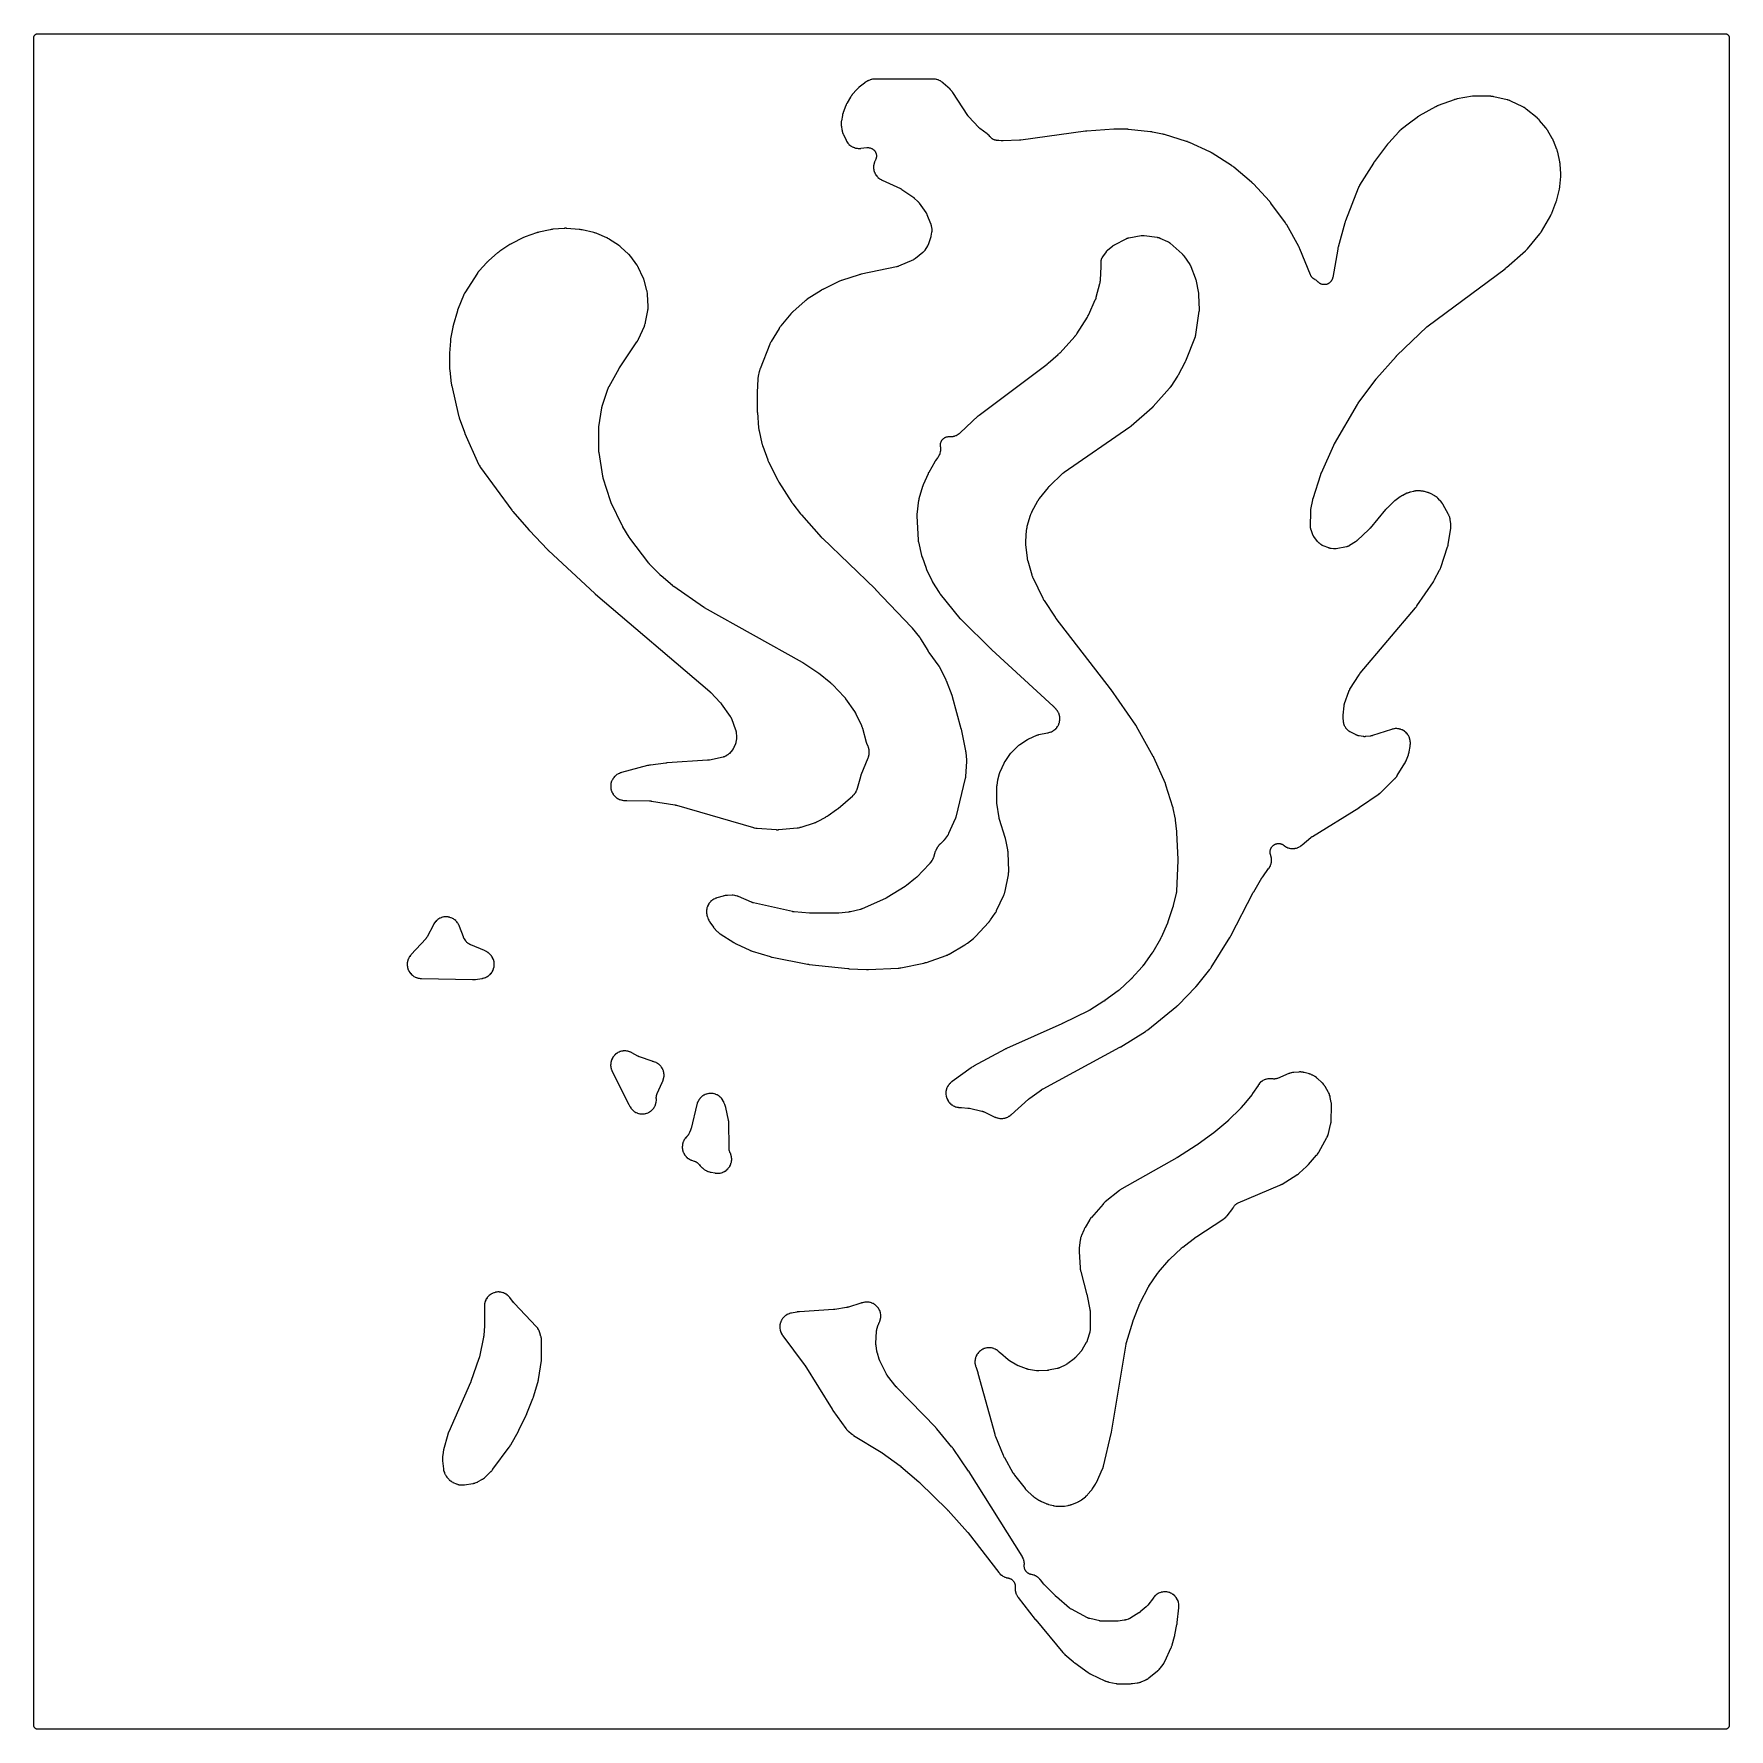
# Model space of a CAD drawing. Header units: millimetres. Extents: x 0 to 300, y 0 to 300.
import ezdxf

# ---------------------------------------------------------------- set-up
doc = ezdxf.new("R2010")
doc.units = ezdxf.units.MM
doc.layers.add('CUT', color=7, linetype='CONTINUOUS')

msp = doc.modelspace()

# ---------------------------------------------------------------- linework, layer by layer
at = {"layer": 'CUT'}
for points in [[(-0.0503, 299.5794), (-0.036, 299.6365), (-0.0162, 299.6918), (0.009, 299.745), (0.0392, 299.7954), (0.0743, 299.8427), (0.1137, 299.8863), (0.1573, 299.9257), (0.2046, 299.9608), (0.255, 299.991), (0.3082, 300.0162), (0.3635, 300.036), (0.4206, 300.0503), (0.4788, 300.0589), (0.5522, 300.0625), (1.4375, 300.0625), (298.5625, 300.0625), (299.4478, 300.0625), (299.5212, 300.0589), (299.5794, 300.0503), (299.6365, 300.036), (299.6918, 300.0162), (299.745, 299.991), (299.7954, 299.9608), (299.8427, 299.9257), (299.8863, 299.8863), (299.9257, 299.8427), (299.9608, 299.7954), (299.991, 299.745), (300.0162, 299.6918), (300.036, 299.6365), (300.0503, 299.5794), (300.0589, 299.5212), (300.0625, 299.4478), (300.0625, 298.5625), (300.0625, 1.4375), (300.0625, 0.5522), (300.0589, 0.4788), (300.0503, 0.4206), (300.036, 0.3635), (300.0162, 0.3082), (299.991, 0.255), (299.9608, 0.2046), (299.9257, 0.1573), (299.8863, 0.1137), (299.8427, 0.0743), (299.7954, 0.0392), (299.745, 0.009), (299.6918, -0.0162), (299.6365, -0.036), (299.5794, -0.0503), (299.5212, -0.0589), (299.4478, -0.0625), (298.5625, -0.0625), (1.4375, -0.0625), (0.5522, -0.0625), (0.4788, -0.0589), (0.4206, -0.0503), (0.3635, -0.036), (0.3082, -0.0162), (0.255, 0.009), (0.2046, 0.0392), (0.1573, 0.0743), (0.1137, 0.1137), (0.0743, 0.1573), (0.0392, 0.2046), (0.009, 0.255), (-0.0162, 0.3082), (-0.036, 0.3635), (-0.0503, 0.4206), (-0.0589, 0.4788), (-0.0625, 0.5522), (-0.0625, 1.4375), (-0.0625, 298.5625), (-0.0625, 299.4478), (-0.0589, 299.5212)], [(119.0481, 144.214), (119.0596, 144.1564), (119.1054, 143.9738), (119.1132, 143.9455), (119.1298, 143.8906), (119.1343, 143.8766), (119.1642, 143.7859), (119.169, 143.772), (119.2649, 143.5038), (119.2694, 143.4915), (119.2998, 143.412), (119.3046, 143.3998), (119.324, 143.3524), (119.3344, 143.3284), (119.4045, 143.1758), (119.4284, 143.1292), (119.5116, 142.9833), (119.525, 142.9609), (119.5523, 142.9175), (119.5594, 142.9065), (119.6063, 142.8355), (119.6136, 142.8246), (120.2626, 141.8869), (120.2704, 141.8759), (120.3219, 141.805), (120.3299, 141.7942), (120.3618, 141.7523), (120.3786, 141.7312), (120.4908, 141.5967), (120.5085, 141.5763), (120.5441, 141.5375), (120.5533, 141.5276), (120.6138, 141.4643), (120.6232, 141.4546), (120.9108, 141.1669), (120.9225, 141.1555), (120.9991, 141.0829), (121.0111, 141.0719), (121.0583, 141.0295), (121.083, 141.0085), (121.2475, 140.8762), (121.2734, 140.8565), (121.3249, 140.8195), (121.3382, 140.8102), (121.4256, 140.7509), (121.4391, 140.742), (123.8485, 139.2011), (123.8645, 139.1912), (123.9699, 139.1284), (123.9863, 139.119), (124.121, 139.0443), (124.1377, 139.0355), (124.2468, 138.9794), (124.2638, 138.971), (126.6817, 137.8236), (126.6912, 137.8192), (126.7578, 137.789), (126.7677, 137.7846), (126.8117, 137.7656), (126.8331, 137.7569), (126.9673, 137.705), (126.9881, 137.6973), (127.0246, 137.6848), (127.0345, 137.6815), (127.1031, 137.6591), (127.1143, 137.6556), (130.2696, 136.6968), (130.2841, 136.6926), (130.3788, 136.6664), (130.3934, 136.6625), (130.5131, 136.6327), (130.5278, 136.6292), (130.6237, 136.6078), (130.6385, 136.6047), (136.8744, 135.3783), (136.887, 135.3759), (136.9688, 135.3617), (136.9814, 135.3596), (137.0844, 135.3438), (137.0971, 135.342), (137.1794, 135.3313), (137.1921, 135.3297), (144.0116, 134.5832), (144.0209, 134.5822), (144.0856, 134.5762), (144.0956, 134.5753), (144.1763, 134.5691), (144.1861, 134.5684), (144.2499, 134.5646), (144.2604, 134.564), (147.3404, 134.4316), (147.3535, 134.4312), (147.4392, 134.4294), (147.4523, 134.4293), (147.5599, 134.4294), (147.573, 134.4295), (147.6586, 134.4315), (147.6718, 134.432), (152.9603, 134.6697), (152.9712, 134.6702), (153.0472, 134.675), (153.0586, 134.6759), (153.1083, 134.68), (153.1323, 134.6824), (153.2812, 134.7007), (153.3041, 134.7039), (153.3437, 134.7104), (153.3545, 134.7122), (153.4285, 134.7256), (153.4406, 134.7279), (157.4726, 135.5423), (157.4935, 135.5468), (157.6282, 135.5791), (157.6489, 135.5844), (157.8164, 135.6309), (157.8369, 135.6369), (157.969, 135.6787), (157.9892, 135.6855), (161.4296, 136.9083), (161.4427, 136.9131), (161.5269, 136.9453), (161.5398, 136.9504), (161.5899, 136.9708), (161.6154, 136.9819), (161.7789, 137.0577), (161.8038, 137.0699), (161.8518, 137.095), (161.864, 137.1015), (161.943, 137.145), (161.9551, 137.1518), (164.7784, 138.7927), (164.7964, 138.8036), (164.9121, 138.8764), (164.9298, 138.8879), (165.0716, 138.9842), (165.0888, 138.9963), (165.1991, 139.0771), (165.2159, 139.0898), (166.2806, 139.9277), (166.2894, 139.9347), (166.3503, 139.9845), (166.3594, 139.9921), (166.3987, 140.0255), (166.4173, 140.042), (166.5311, 140.1473), (166.5483, 140.1639), (166.5776, 140.1933), (166.5855, 140.2013), (166.6394, 140.2574), (166.6481, 140.2666), (168.9841, 142.8018), (168.9979, 142.8172), (169.0854, 142.919), (169.0985, 142.9349), (169.2038, 143.0663), (169.2165, 143.0826), (169.2968, 143.1902), (169.3088, 143.2069), (170.1138, 144.3665), (170.1211, 144.3773), (170.1679, 144.448), (170.175, 144.4589), (170.2022, 144.502), (170.2156, 144.5243), (170.2998, 144.6713), (170.3122, 144.6942), (170.3356, 144.7395), (170.3415, 144.7511), (170.3787, 144.8272), (170.3843, 144.839), (171.6561, 147.5905), (171.6633, 147.6067), (171.7083, 147.7123), (171.715, 147.7286), (171.7402, 147.7927), (171.7522, 147.826), (171.8233, 148.0441), (171.8332, 148.0781), (171.8507, 148.1447), (171.8549, 148.1618), (171.8808, 148.2737), (171.8845, 148.291), (172.4571, 151.1544), (172.4602, 151.1711), (172.4789, 151.2803), (172.4815, 151.2972), (172.4908, 151.363), (172.4946, 151.3969), (172.5132, 151.6175), (172.515, 151.6516), (172.5168, 151.7181), (172.517, 151.7351), (172.5169, 151.8459), (172.5166, 151.8629), (172.421, 155.0567), (172.4205, 155.0695), (172.4163, 155.1527), (172.4155, 155.1654), (172.4118, 155.2154), (172.4094, 155.2409), (172.3903, 155.4062), (172.3868, 155.4315), (172.3789, 155.481), (172.3768, 155.4936), (172.3619, 155.5755), (172.3595, 155.5881), (171.9962, 157.3741), (171.9928, 157.3897), (171.9694, 157.4907), (171.9656, 157.5062), (171.9329, 157.6323), (171.9287, 157.6477), (171.9, 157.7474), (171.8954, 157.7627), (170.883, 160.9547), (170.8808, 160.9616), (170.8759, 160.9776), (170.8738, 160.9844), (170.8732, 160.9866), (170.8655, 161.0137), (170.8486, 161.0772), (170.8431, 161.0993), (170.8359, 161.1331), (170.8205, 161.2136), (170.8145, 161.2484), (170.416, 163.8846), (170.4147, 163.8936), (170.4127, 163.9079), (170.4098, 163.9304), (170.4059, 163.9636), (170.4031, 163.992), (170.4012, 164.0158), (170.4002, 164.0277), (170.3999, 164.033), (170.3984, 164.06), (170.396, 164.1208), (170.3953, 164.1569), (170.3953, 164.1712), (170.3953, 164.1802), (170.4208, 166.6293), (170.4211, 166.6456), (170.4222, 166.6838), (170.4228, 166.7001), (170.4237, 166.72), (170.4246, 166.7363), (170.4271, 166.7744), (170.4283, 166.7907), (170.4305, 166.8169), (170.432, 166.8332), (170.4359, 166.8711), (170.4377, 166.8874), (170.44, 166.9072), (170.4421, 166.9234), (170.4474, 166.9612), (170.4498, 166.9773), (170.6095, 167.9951), (170.6113, 168.0056), (170.6154, 168.0302), (170.6173, 168.0407), (170.6196, 168.0535), (170.6215, 168.064), (170.6263, 168.0885), (170.6284, 168.0989), (170.6318, 168.1158), (170.6341, 168.1262), (170.6394, 168.1506), (170.6417, 168.161), (170.6446, 168.1737), (170.6471, 168.1841), (170.653, 168.2083), (170.6556, 168.2186), (170.8877, 169.1255), (170.8903, 169.1353), (170.8944, 169.1508), (170.9058, 169.1897), (170.9265, 169.2549), (170.9361, 169.2837), (170.9369, 169.2858), (170.9475, 169.3143), (170.9725, 169.3779), (170.9882, 169.4153), (170.9947, 169.43), (170.9989, 169.4392), (171.7026, 170.9703), (171.707, 170.9797), (171.714, 170.9945), (171.7326, 171.0315), (171.7653, 171.0932), (171.7804, 171.1204), (171.7815, 171.1223), (171.7974, 171.1489), (171.8344, 171.2082), (171.8571, 171.2428), (171.8664, 171.2563), (171.8723, 171.2648), (172.8437, 172.6404), (172.8496, 172.6487), (172.8591, 172.6618), (172.8837, 172.6943), (172.9266, 172.7483), (172.946, 172.7719), (172.9474, 172.7736), (172.9677, 172.7965), (173.0141, 172.8474), (173.0423, 172.8769), (173.0537, 172.8883), (173.061, 172.8955), (174.2043, 174.0143), (174.2122, 174.0219), (174.2247, 174.0339), (174.2571, 174.0634), (174.313, 174.1117), (174.3382, 174.1328), (174.34, 174.1342), (174.366, 174.1544), (174.4253, 174.1985), (174.461, 174.2239), (174.4754, 174.2335), (174.4845, 174.2396), (175.8338, 175.1231), (175.8415, 175.1282), (175.8538, 175.136), (175.8735, 175.1483), (175.903, 175.1661), (175.9283, 175.1808), (175.9496, 175.1928), (175.9602, 175.1987), (175.965, 175.2013), (175.9896, 175.2141), (176.0452, 175.2422), (176.0785, 175.2581), (176.0919, 175.2642), (176.1003, 175.2679), (177.5028, 175.8869), (177.5136, 175.8916), (177.5307, 175.8989), (177.5745, 175.9162), (177.6491, 175.9435), (177.6826, 175.9549), (177.6849, 175.9557), (177.7187, 175.9658), (177.7952, 175.9871), (177.8409, 175.9986), (177.8591, 176.0026), (177.8706, 176.0051), (179.4088, 176.327), (179.4193, 176.3292), (179.4445, 176.3341), (179.4503, 176.3352), (179.4563, 176.3364), (179.4621, 176.3375), (179.5148, 176.3481), (179.5233, 176.3498), (179.6018, 176.3668), (179.6296, 176.3734), (179.8048, 176.42), (179.8598, 176.4375), (180.0363, 176.5032), (180.0907, 176.5265), (180.2587, 176.6086), (180.3105, 176.6372), (180.4696, 176.7355), (180.5183, 176.769), (180.667, 176.8825), (180.7122, 176.9207), (180.8489, 177.0483), (180.8902, 177.0907), (181.0137, 177.2311), (181.0505, 177.2774), (181.1596, 177.4293), (181.1917, 177.479), (181.2854, 177.6409), (181.3124, 177.6935), (181.3896, 177.8638), (181.4114, 177.9189), (181.4714, 178.096), (181.4877, 178.1529), (181.53, 178.335), (181.5405, 178.3933), (181.5647, 178.5787), (181.5695, 178.6377), (181.5753, 178.8246), (181.5742, 178.8838), (181.5616, 179.0704), (181.5547, 179.1291), (181.5237, 179.3136), (181.5111, 179.3713), (181.4621, 179.5518), (181.4438, 179.6081), (181.3773, 179.7829), (181.3536, 179.8371), (181.2702, 180.0045), (181.2413, 180.0561), (181.1418, 180.2145), (181.1079, 180.263), (180.9917, 180.4128), (180.973, 180.4358), (180.9354, 180.4796), (180.9257, 180.4907), (180.8613, 180.5622), (180.8513, 180.573), (180.5531, 180.888), (180.5464, 180.8949), (180.4993, 180.9431), (180.492, 180.9504), (180.4323, 181.0094), (180.425, 181.0165), (180.377, 181.0623), (180.3691, 181.0698), (169.5538, 191.0292), (169.5469, 191.0357), (169.5401, 191.042), (169.5316, 191.05), (169.525, 191.0562), (169.5176, 191.0633), (169.5132, 191.0675), (169.5035, 191.0768), (169.4997, 191.0805), (164.1077, 196.3595), (164.0984, 196.3687), (164.0768, 196.3905), (164.0676, 196.3999), (164.0565, 196.4114), (164.0474, 196.421), (164.0265, 196.4434), (164.0176, 196.453), (164.0033, 196.4687), (163.9946, 196.4785), (163.9743, 196.5015), (163.9657, 196.5114), (163.9552, 196.5236), (163.9468, 196.5336), (163.9272, 196.5572), (163.9188, 196.5673), (160.4246, 200.8954), (160.4158, 200.9065), (160.3953, 200.9328), (160.3866, 200.9441), (160.3761, 200.9579), (160.3676, 200.9694), (160.3479, 200.9962), (160.3396, 201.0078), (160.3263, 201.0266), (160.3182, 201.0383), (160.2994, 201.0658), (160.2914, 201.0776), (160.2819, 201.0921), (160.2741, 201.1041), (160.2562, 201.1321), (160.2486, 201.1442), (159.1057, 202.9981), (159.0993, 203.0088), (159.0844, 203.0336), (159.0782, 203.0443), (159.0706, 203.0574), (159.0644, 203.0682), (159.0503, 203.0935), (159.0443, 203.1043), (159.0347, 203.1219), (159.0289, 203.1329), (159.0154, 203.1585), (159.0097, 203.1695), (159.0029, 203.1831), (158.9973, 203.1942), (158.9846, 203.2202), (158.9792, 203.2313), (158.0444, 205.2062), (158.0399, 205.2158), (158.0297, 205.2381), (158.0253, 205.2478), (158.0201, 205.2595), (158.0159, 205.2692), (158.0061, 205.2918), (158.002, 205.3015), (157.9954, 205.3172), (157.9914, 205.327), (157.9822, 205.3498), (157.9783, 205.3596), (157.9737, 205.3716), (157.9699, 205.3815), (157.9612, 205.4045), (157.9576, 205.4144), (157.2317, 207.4132), (157.2272, 207.426), (157.2168, 207.456), (157.2125, 207.4688), (157.2073, 207.4846), (157.2032, 207.4975), (157.1937, 207.5278), (157.1897, 207.5408), (157.1835, 207.5618), (157.1798, 207.5748), (157.1712, 207.6053), (157.1677, 207.6184), (157.1634, 207.6345), (157.1601, 207.6476), (157.1524, 207.6784), (157.1493, 207.6916), (156.5804, 210.1481), (156.5783, 210.1578), (156.5749, 210.1731), (156.5672, 210.2119), (156.5558, 210.2777), (156.5512, 210.307), (156.5509, 210.3091), (156.5472, 210.3386), (156.5401, 210.405), (156.5368, 210.4444), (156.5358, 210.4601), (156.5352, 210.4699), (156.318, 214.6749), (156.3175, 214.6847), (156.3169, 214.7003), (156.3161, 214.7396), (156.3163, 214.8059), (156.3169, 214.8354), (156.317, 214.8374), (156.3185, 214.8669), (156.3231, 214.933), (156.3266, 214.9722), (156.3283, 214.9876), (156.3295, 214.9974), (156.6375, 217.4874), (156.6387, 217.4964), (156.6406, 217.5106), (156.6439, 217.5332), (156.6492, 217.5667), (156.6542, 217.595), (156.6588, 217.6186), (156.6611, 217.6304), (156.6622, 217.6357), (156.6681, 217.6623), (156.6824, 217.722), (156.6915, 217.7571), (156.6954, 217.771), (156.6979, 217.7797), (157.3446, 219.9898), (157.3486, 220.0032), (157.3583, 220.0345), (157.3625, 220.0478), (157.3678, 220.0641), (157.3723, 220.0773), (157.3829, 220.1082), (157.3876, 220.1215), (157.3952, 220.1427), (157.4001, 220.1558), (157.4117, 220.1864), (157.4168, 220.1994), (157.4231, 220.2153), (157.4283, 220.2283), (157.4409, 220.2585), (157.4464, 220.2714), (158.3074, 222.257), (158.3123, 222.2682), (158.3241, 222.2943), (158.3292, 222.3055), (158.3355, 222.319), (158.3408, 222.3301), (158.3532, 222.3558), (158.3586, 222.3668), (158.3674, 222.3845), (158.373, 222.3954), (158.3861, 222.4208), (158.3918, 222.4317), (158.3989, 222.4449), (158.4047, 222.4556), (158.4185, 222.4806), (158.4245, 222.4913), (159.4846, 224.3511), (159.4918, 224.3634), (159.5087, 224.3921), (159.5161, 224.4043), (159.5252, 224.4192), (159.5328, 224.4313), (159.5506, 224.4594), (159.5584, 224.4714), (159.571, 224.4907), (159.5789, 224.5025), (159.5977, 224.5301), (159.6058, 224.5418), (159.6158, 224.5561), (159.6241, 224.5677), (159.6438, 224.5946), (159.6522, 224.6061), (159.9563, 225.0102), (159.9651, 225.0223), (160.0214, 225.101), (160.0299, 225.1133), (160.0625, 225.1614), (160.0786, 225.1865), (160.1777, 225.3497), (160.206, 225.402), (160.2873, 225.5719), (160.3103, 225.6268), (160.3744, 225.8039), (160.3918, 225.8608), (160.438, 226.0434), (160.4497, 226.1018), (160.4776, 226.288), (160.4835, 226.3472), (160.4927, 226.5353), (160.4927, 226.5949), (160.4833, 226.7829), (160.4773, 226.8422), (160.4507, 227.0187), (160.4452, 227.0632), (160.437, 227.1449), (160.4325, 227.2345), (160.4325, 227.2941), (160.437, 227.3837), (160.4429, 227.443), (160.4563, 227.5317), (160.4681, 227.5902), (160.4902, 227.677), (160.5078, 227.734), (160.5384, 227.8183), (160.5616, 227.8733), (160.6005, 227.954), (160.629, 228.0065), (160.6757, 228.083), (160.7093, 228.1323), (160.7634, 228.2038), (160.8017, 228.2495), (160.8626, 228.3152), (160.9053, 228.3569), (160.9725, 228.4163), (161.0191, 228.4535), (161.0918, 228.5059), (161.1419, 228.5383), (161.2195, 228.5832), (161.2726, 228.6105), (161.3543, 228.6474), (161.4098, 228.6692), (161.4947, 228.6979), (161.5522, 228.7141), (161.6395, 228.7341), (161.6983, 228.7446), (161.7872, 228.7558), (161.8467, 228.7603), (161.9363, 228.7627), (161.9845, 228.7615), (161.9859, 228.7615), (162.2238, 228.7564), (162.2794, 228.7578), (162.28, 228.7579), (162.4626, 228.7709), (162.5201, 228.7778), (162.7006, 228.8084), (162.7572, 228.8208), (162.9339, 228.8687), (162.989, 228.8865), (163.1603, 228.9512), (163.2134, 228.9742), (163.3776, 229.0551), (163.4283, 229.0831), (163.584, 229.1794), (163.6317, 229.2122), (163.7794, 229.3246), (163.802, 229.3427), (163.8453, 229.3791), (163.8562, 229.3886), (163.9268, 229.4508), (163.9375, 229.4605), (167.1294, 232.4171), (167.1379, 232.4248), (167.1576, 232.4426), (167.1661, 232.4502), (167.1766, 232.4594), (167.1852, 232.4669), (167.2054, 232.4842), (167.2141, 232.4916), (167.2296, 232.5045), (167.2384, 232.5118), (167.259, 232.5286), (167.2679, 232.5358), (167.2788, 232.5444), (167.2878, 232.5515), (167.3088, 232.5677), (167.3179, 232.5747), (179.3213, 241.6196), (179.3291, 241.6257), (179.3835, 241.6681), (179.3918, 241.6747), (179.4587, 241.7287), (179.4667, 241.7353), (179.5188, 241.779), (179.5272, 241.7862), (181.292, 243.3213), (181.305, 243.3329), (181.3878, 243.4093), (181.4004, 243.4212), (181.5016, 243.5201), (181.5138, 243.5324), (181.5921, 243.6135), (181.604, 243.6261), (184.2324, 246.5093), (184.2412, 246.5192), (184.2977, 246.5839), (184.3062, 246.5939), (184.3393, 246.6336), (184.3558, 246.6542), (184.4598, 246.7907), (184.4753, 246.8121), (184.5048, 246.8545), (184.5122, 246.8654), (184.5596, 246.937), (184.5668, 246.9481), (186.4555, 249.9402), (186.4663, 249.958), (186.5346, 250.0749), (186.5448, 250.0931), (186.6252, 250.2427), (186.6348, 250.2612), (186.6948, 250.3825), (186.7037, 250.4014), (187.8568, 252.9548), (187.8619, 252.9664), (187.8942, 253.0423), (187.8991, 253.054), (187.9176, 253.1), (187.9265, 253.1238), (187.9814, 253.2792), (187.9894, 253.3033), (188.0039, 253.3507), (188.0075, 253.3629), (188.03, 253.4423), (188.0333, 253.4545), (188.6617, 255.8654), (188.6653, 255.8799), (188.6873, 255.9738), (188.6905, 255.9883), (188.7024, 256.0451), (188.7077, 256.0743), (188.7377, 256.2649), (188.7416, 256.2943), (188.7477, 256.352), (188.7491, 256.3668), (188.757, 256.4629), (188.758, 256.4778), (188.8965, 258.9042), (188.8973, 258.9238), (188.9003, 259.0509), (188.9005, 259.0705), (188.8992, 259.23), (188.8987, 259.2495), (188.8935, 259.3765), (188.8924, 259.3961), (188.8788, 259.5816), (188.8766, 259.6263), (188.8746, 259.7083), (188.877, 259.7978), (188.8815, 259.8572), (188.8927, 259.9461), (188.9031, 260.0047), (188.9231, 260.092), (188.9393, 260.1494), (188.9678, 260.2342), (188.9897, 260.2897), (189.0265, 260.3713), (189.0537, 260.4243), (189.0985, 260.5019), (189.143, 260.5708), (189.1682, 260.6078), (189.8118, 261.503), (189.8174, 261.5106), (189.8262, 261.5226), (189.8404, 261.5414), (189.8619, 261.5691), (189.8806, 261.5924), (189.8847, 261.5973), (189.9173, 261.6344), (189.9664, 261.6874), (190.0134, 261.7344), (190.0486, 261.7671), (190.0767, 261.7922), (190.088, 261.8018), (190.0952, 261.8079), (190.8984, 262.4797), (190.9076, 262.4873), (190.9223, 262.4992), (190.9601, 262.5284), (191.0251, 262.5759), (191.0545, 262.5964), (191.0565, 262.5978), (191.0867, 262.6171), (191.1553, 262.6592), (191.1967, 262.6831), (191.2133, 262.6922), (191.2238, 262.6978), (193.2968, 263.7884), (193.3069, 263.7936), (193.3229, 263.8017), (193.3638, 263.8214), (193.417, 263.8452), (193.4909, 263.8744), (193.565, 263.9001), (193.6412, 263.9227), (193.6978, 263.9368), (193.7421, 263.9467), (193.7597, 263.9501), (193.7709, 263.9523), (195.9714, 264.356), (195.983, 264.358), (196.0014, 264.3612), (196.0482, 264.3679), (196.1083, 264.3749), (196.1907, 264.3806), (196.2722, 264.3826), (196.3548, 264.3808), (196.4153, 264.3767), (196.4623, 264.3722), (196.4808, 264.37), (196.4925, 264.3685), (198.8108, 264.0573), (198.8217, 264.0558), (198.8389, 264.0533), (198.8821, 264.0459), (198.9374, 264.035), (199.012, 264.017), (199.0848, 263.9961), (199.1576, 263.9717), (199.2103, 263.9516), (199.2508, 263.935), (199.2667, 263.928), (199.2768, 263.9235), (200.6614, 263.2952), (200.6717, 263.2905), (200.6879, 263.2829), (200.7283, 263.2627), (200.7795, 263.2355), (200.8475, 263.1954), (200.9129, 263.1528), (200.9772, 263.1069), (201.0228, 263.0712), (201.0577, 263.0424), (201.0712, 263.0307), (201.0797, 263.0233), (203.246, 261.0957), (203.2562, 261.0865), (203.2721, 261.0719), (203.3112, 261.0337), (203.3753, 260.9674), (203.4031, 260.9372), (203.4049, 260.9352), (203.4313, 260.9038), (203.489, 260.8319), (203.5219, 260.7883), (203.5344, 260.7706), (203.5422, 260.7594), (204.5689, 259.2608), (204.5762, 259.2499), (204.5876, 259.2327), (204.6153, 259.1883), (204.6598, 259.112), (204.6788, 259.0776), (204.68, 259.0753), (204.6976, 259.0401), (204.7352, 258.9603), (204.7562, 258.9123), (204.7639, 258.8931), (204.7687, 258.8809), (205.5355, 256.8915), (205.5388, 256.8826), (205.5441, 256.8685), (205.5567, 256.8324), (205.5767, 256.7712), (205.5851, 256.7438), (205.5857, 256.7419), (205.5932, 256.7142), (205.6092, 256.6519), (205.6179, 256.6147), (205.6211, 256.5999), (205.623, 256.5906), (206.1157, 254.1374), (206.1175, 254.1281), (206.1203, 254.1133), (206.1266, 254.0759), (206.1359, 254.0127), (206.1396, 253.9845), (206.1398, 253.9825), (206.1426, 253.9542), (206.1479, 253.8905), (206.1502, 253.8527), (206.1508, 253.8377), (206.1511, 253.8282), (206.2271, 251.2786), (206.2273, 251.2688), (206.2276, 251.2534), (206.2275, 251.2143), (206.2259, 251.1485), (206.2247, 251.1192), (206.2246, 251.1171), (206.2225, 251.0879), (206.2166, 251.0223), (206.2122, 250.9835), (206.2102, 250.9682), (206.2088, 250.9585), (205.6149, 246.8552), (205.6129, 246.8423), (205.6097, 246.8219), (205.6, 246.7707), (205.5811, 246.6849), (205.5719, 246.6469), (205.5712, 246.6443), (205.5604, 246.6068), (205.5341, 246.5229), (205.5171, 246.4736), (205.5099, 246.4544), (205.5052, 246.4422), (203.7984, 242.1115), (203.7938, 242.0999), (203.7826, 242.0728), (203.7778, 242.0613), (203.7718, 242.0472), (203.7668, 242.0357), (203.7549, 242.009), (203.7498, 241.9975), (203.7413, 241.9791), (203.736, 241.9678), (203.7234, 241.9414), (203.7179, 241.9301), (203.7112, 241.9164), (203.7055, 241.9052), (203.6922, 241.8791), (203.6864, 241.868), (202.503, 239.6326), (202.498, 239.6233), (202.4862, 239.6016), (202.4811, 239.5924), (202.4748, 239.5811), (202.4696, 239.5719), (202.4573, 239.5505), (202.4519, 239.5414), (202.4432, 239.5267), (202.4378, 239.5177), (202.425, 239.4966), (202.4195, 239.4876), (202.4127, 239.4766), (202.407, 239.4677), (202.3937, 239.4469), (202.388, 239.438), (201.2039, 237.6341), (201.195, 237.6208), (201.174, 237.59), (201.1649, 237.5769), (201.1536, 237.561), (201.1442, 237.548), (201.1221, 237.518), (201.1126, 237.5052), (201.097, 237.4847), (201.0872, 237.4721), (201.064, 237.4429), (201.054, 237.4304), (201.0416, 237.4154), (201.0314, 237.4031), (201.0072, 237.3747), (200.9967, 237.3627), (198.1185, 234.1002), (198.1091, 234.0897), (198.087, 234.0654), (198.0774, 234.0551), (198.0657, 234.0425), (198.0559, 234.0323), (198.033, 234.0087), (198.0232, 233.9987), (198.0071, 233.9827), (197.9971, 233.9728), (197.9735, 233.9499), (197.9633, 233.9402), (197.9507, 233.9284), (197.9404, 233.9188), (197.9161, 233.8967), (197.9056, 233.8873), (194.2067, 230.6258), (194.1967, 230.6171), (194.173, 230.5968), (194.1628, 230.5882), (194.1502, 230.5778), (194.1399, 230.5693), (194.1156, 230.5498), (194.1052, 230.5415), (194.0882, 230.5282), (194.0776, 230.5201), (194.0528, 230.5013), (194.0421, 230.4933), (194.029, 230.4836), (194.0181, 230.4758), (193.9927, 230.4577), (193.9818, 230.4501), (182.3122, 222.3989), (182.3035, 222.3928), (182.2432, 222.3496), (182.2342, 222.3431), (182.1952, 222.314), (182.1767, 222.2997), (182.063, 222.2079), (182.0457, 222.1934), (182.0162, 222.1677), (182.0082, 222.1606), (181.9538, 222.1115), (181.945, 222.1034), (179.8539, 220.1384), (179.8384, 220.1233), (179.7398, 220.0237), (179.7249, 220.0081), (179.6058, 219.8788), (179.5914, 219.8627), (179.5002, 219.7562), (179.4865, 219.7396), (177.9325, 217.7886), (177.9243, 217.7781), (177.8719, 217.7092), (177.864, 217.6985), (177.8334, 217.6565), (177.8182, 217.6346), (177.7229, 217.4903), (177.7087, 217.4677), (177.682, 217.4231), (177.6753, 217.4116), (177.6325, 217.3364), (177.6261, 217.3248), (176.5817, 215.3908), (176.5745, 215.377), (176.529, 215.2871), (176.5221, 215.2732), (176.4962, 215.2185), (176.4836, 215.1902), (176.4067, 215.0041), (176.3956, 214.9751), (176.3754, 214.918), (176.3704, 214.9034), (176.3393, 214.8075), (176.3347, 214.7927), (175.76, 212.8555), (175.7557, 212.8401), (175.7287, 212.7393), (175.7248, 212.7238), (175.7102, 212.6628), (175.7036, 212.6314), (175.666, 212.4264), (175.661, 212.3947), (175.653, 212.3326), (175.6512, 212.3166), (175.6407, 212.2129), (175.6393, 212.1969), (175.4892, 210.1836), (175.4883, 210.1692), (175.4836, 210.0758), (175.4831, 210.0615), (175.4816, 210.0053), (175.4815, 209.9765), (175.4855, 209.7897), (175.4868, 209.7609), (175.4907, 209.7049), (175.4919, 209.6906), (175.5006, 209.5975), (175.5022, 209.5832), (175.7745, 207.2747), (175.7761, 207.2621), (175.7875, 207.1805), (175.7894, 207.168), (175.7973, 207.1191), (175.8018, 207.0941), (175.8349, 206.9327), (175.8405, 206.908), (175.8525, 206.86), (175.8557, 206.8477), (175.8773, 206.7682), (175.8807, 206.756), (176.6106, 204.2783), (176.6141, 204.2667), (176.638, 204.1912), (176.6418, 204.1797), (176.6571, 204.1346), (176.6654, 204.1117), (176.7222, 203.9641), (176.7315, 203.9416), (176.7503, 203.8979), (176.7553, 203.8868), (176.7882, 203.8148), (176.7933, 203.8038), (178.5472, 200.1618), (178.5561, 200.144), (178.6163, 200.029), (178.6258, 200.0115), (178.706, 199.8699), (178.7162, 199.8527), (178.7838, 199.742), (178.7945, 199.7251), (180.73, 196.783), (180.7359, 196.7743), (180.7773, 196.7137), (180.7838, 196.7045), (180.8368, 196.63), (180.8433, 196.621), (180.8862, 196.5629), (180.8934, 196.5535), (190.4722, 184.123), (190.4807, 184.1119), (190.4894, 184.1005), (190.4923, 184.0966), (190.4995, 184.087), (190.5025, 184.0829), (190.5074, 184.0762), (190.5104, 184.0722), (190.5174, 184.0627), (190.52, 184.0591), (190.5257, 184.0511), (190.5336, 184.0399), (190.5371, 184.035), (194.9747, 177.7038), (194.9813, 177.6944), (194.9964, 177.6722), (195.0028, 177.6626), (195.0106, 177.6509), (195.0169, 177.6413), (195.0314, 177.6187), (195.0376, 177.609), (195.0475, 177.5933), (195.0535, 177.5835), (195.0675, 177.5606), (195.0735, 177.5507), (195.0806, 177.5386), (195.0864, 177.5287), (195.0998, 177.5054), (195.1055, 177.4954), (198.0647, 172.1928), (198.0698, 172.1835), (198.0817, 172.1616), (198.0867, 172.1522), (198.0928, 172.1407), (198.0977, 172.1312), (198.109, 172.1091), (198.1139, 172.0996), (198.1215, 172.0841), (198.1262, 172.0746), (198.137, 172.0522), (198.1416, 172.0425), (198.1471, 172.0307), (198.1516, 172.021), (198.1619, 171.9984), (198.1662, 171.9886), (200.1924, 167.3801), (200.1971, 167.3691), (200.2081, 167.3432), (200.2127, 167.3321), (200.2183, 167.3185), (200.2227, 167.3073), (200.233, 167.2812), (200.2373, 167.2699), (200.2442, 167.2518), (200.2484, 167.2405), (200.2579, 167.2141), (200.2619, 167.2027), (200.2667, 167.1888), (200.2706, 167.1774), (200.2795, 167.1508), (200.2832, 167.1393), (201.5323, 163.2021), (201.5361, 163.1898), (201.5448, 163.161), (201.5484, 163.1486), (201.5528, 163.1335), (201.5562, 163.1211), (201.5641, 163.0921), (201.5674, 163.0796), (201.5725, 163.0595), (201.5756, 163.047), (201.5826, 163.0177), (201.5855, 163.0052), (201.589, 162.9899), (201.5917, 162.9773), (201.5979, 162.9478), (201.6005, 162.9352), (201.9653, 161.0653), (201.9666, 161.0586), (201.9695, 161.043), (201.9707, 161.0363), (201.9735, 161.0205), (201.975, 161.0122), (201.9783, 160.9927), (201.9797, 160.9844), (201.9818, 160.971), (201.9831, 160.9627), (201.986, 160.9435), (201.9872, 160.9353), (201.9879, 160.9306), (201.9892, 160.9208), (201.9922, 160.8979), (201.9934, 160.8881), (202.2375, 158.8323), (202.2383, 158.8252), (202.2402, 158.8087), (202.2409, 158.8017), (202.2426, 158.7854), (202.2434, 158.7767), (202.2453, 158.7564), (202.2461, 158.7476), (202.2473, 158.7337), (202.2479, 158.7251), (202.2494, 158.705), (202.25, 158.6964), (202.2503, 158.6917), (202.2509, 158.6814), (202.2521, 158.6575), (202.2526, 158.6472), (202.4476, 153.8895), (202.4479, 153.8802), (202.4486, 153.8585), (202.4488, 153.8492), (202.4491, 153.8379), (202.4492, 153.8287), (202.4494, 153.8071), (202.4495, 153.7979), (202.4495, 153.7829), (202.4494, 153.7736), (202.4492, 153.752), (202.449, 153.7427), (202.4488, 153.7314), (202.4486, 153.7221), (202.4479, 153.7005), (202.4475, 153.6912), (202.2226, 148.2757), (202.2221, 148.2651), (202.2212, 148.2482), (202.2179, 148.2057), (202.2107, 148.1341), (202.2069, 148.1023), (202.2066, 148.1001), (202.2017, 148.0684), (202.1894, 147.9975), (202.1811, 147.9557), (202.1774, 147.9392), (202.175, 147.9288), (201.6588, 145.7353), (201.6565, 145.7257), (201.651, 145.7035), (201.6486, 145.6939), (201.6456, 145.6823), (201.643, 145.6728), (201.6371, 145.6506), (201.6344, 145.6411), (201.6301, 145.6258), (201.6274, 145.6164), (201.6209, 145.5943), (201.6181, 145.5849), (201.6146, 145.5734), (201.6117, 145.564), (201.6047, 145.5421), (201.6017, 145.5328), (200.7178, 142.8533), (200.7142, 142.8424), (200.7055, 142.8172), (200.7017, 142.8064), (200.697, 142.7933), (200.6931, 142.7826), (200.6838, 142.7576), (200.6797, 142.7469), (200.673, 142.7297), (200.6688, 142.719), (200.6589, 142.6943), (200.6546, 142.6837), (200.6492, 142.6708), (200.6447, 142.6603), (200.6342, 142.6358), (200.6296, 142.6253), (199.4909, 140.0772), (199.486, 140.0664), (199.4743, 140.0412), (199.4692, 140.0304), (199.463, 140.0174), (199.4578, 140.0067), (199.4455, 139.9818), (199.4401, 139.9712), (199.4314, 139.9541), (199.4259, 139.9436), (199.4129, 139.919), (199.4073, 139.9086), (199.4003, 139.8958), (199.3946, 139.8854), (199.381, 139.8613), (199.3751, 139.8509), (198.0122, 137.503), (198.0065, 137.4933), (197.993, 137.4707), (197.9872, 137.4611), (197.98, 137.4494), (197.974, 137.4399), (197.96, 137.4177), (197.9539, 137.4082), (197.9441, 137.393), (197.9379, 137.3836), (197.9233, 137.3617), (197.917, 137.3524), (197.9092, 137.3411), (197.9028, 137.3319), (197.8877, 137.3104), (197.8812, 137.3012), (196.3009, 135.1152), (196.294, 135.1058), (196.2778, 135.0839), (196.2707, 135.0746), (196.2621, 135.0633), (196.2549, 135.054), (196.2381, 135.0326), (196.2308, 135.0234), (196.219, 135.0087), (196.2116, 134.9997), (196.1943, 134.9786), (196.1868, 134.9697), (196.1775, 134.9588), (196.1699, 134.95), (196.152, 134.9294), (196.1443, 134.9206), (194.2984, 132.8572), (194.2911, 132.8491), (194.2739, 132.8304), (194.2665, 132.8224), (194.2574, 132.8127), (194.2499, 132.8048), (194.2323, 132.7865), (194.2247, 132.7787), (194.2123, 132.7661), (194.2046, 132.7584), (194.1865, 132.7405), (194.1788, 132.7329), (194.1692, 132.7237), (194.1613, 132.7161), (194.1428, 132.6987), (194.1349, 132.6913), (192.0683, 130.7885), (192.0595, 130.7805), (192.0391, 130.7622), (192.0302, 130.7544), (192.0194, 130.7449), (192.0105, 130.7372), (191.9895, 130.7194), (191.9805, 130.7118), (191.9658, 130.6996), (191.9567, 130.6922), (191.9353, 130.6749), (191.926, 130.6676), (191.9147, 130.6587), (191.9054, 130.6515), (191.8835, 130.6348), (191.8741, 130.6277), (189.5551, 128.9034), (189.5476, 128.8979), (189.5302, 128.8853), (189.5227, 128.8799), (189.5135, 128.8733), (189.506, 128.868), (189.4883, 128.8557), (189.4807, 128.8505), (189.4684, 128.8421), (189.4607, 128.8369), (189.4428, 128.8249), (189.4351, 128.8199), (189.4256, 128.8137), (189.4179, 128.8087), (189.3997, 128.7971), (189.3919, 128.7922), (186.8784, 127.226), (186.8685, 127.2199), (186.8453, 127.2058), (186.8353, 127.1999), (186.8231, 127.1927), (186.813, 127.1869), (186.7895, 127.1734), (186.7794, 127.1677), (186.7629, 127.1586), (186.7527, 127.1531), (186.7288, 127.1402), (186.7186, 127.1348), (186.706, 127.1283), (186.6956, 127.123), (186.6714, 127.1108), (186.661, 127.1056), (182.0173, 124.8398), (182.0078, 124.8352), (181.9984, 124.8307), (181.9867, 124.8252), (181.9776, 124.8209), (181.966, 124.8155), (181.9603, 124.8128), (181.9565, 124.8111), (181.9468, 124.8067), (181.9426, 124.8049), (172.1581, 120.4371), (172.1483, 120.4326), (172.0807, 120.401), (172.0704, 120.396), (171.9869, 120.355), (171.9768, 120.3499), (171.9114, 120.3162), (171.9007, 120.3106), (166.2935, 117.2776), (166.2766, 117.2682), (166.1682, 117.2049), (166.1517, 117.1949), (166.0183, 117.1112), (166.0021, 117.1007), (165.898, 117.0306), (165.8822, 117.0196), (162.5191, 114.5952), (162.5071, 114.5863), (162.4298, 114.5276), (162.418, 114.5184), (162.352, 114.4657), (162.3294, 114.4466), (162.1853, 114.3193), (162.1636, 114.2992), (162.15, 114.2859), (162.1295, 114.2649), (162.0017, 114.1274), (161.964, 114.0826), (161.8517, 113.9353), (161.8185, 113.887), (161.7211, 113.7294), (161.6928, 113.6781), (161.6112, 113.5118), (161.5881, 113.458), (161.5231, 113.2845), (161.5053, 113.2287), (161.4576, 113.0498), (161.4453, 112.9925), (161.4153, 112.8097), (161.4086, 112.7515), (161.3966, 112.5667), (161.3956, 112.5081), (161.4016, 112.323), (161.4064, 112.2646), (161.4305, 112.0809), (161.4409, 112.0233), (161.4828, 111.8428), (161.4988, 111.7865), (161.558, 111.611), (161.5795, 111.5565), (161.6555, 111.3876), (161.6822, 111.3354), (161.7744, 111.1748), (161.806, 111.1254), (161.9134, 110.9745), (161.9497, 110.9285), (162.0713, 110.7888), (162.1119, 110.7466), (162.2466, 110.6194), (162.2911, 110.5813), (162.4375, 110.4679), (162.4855, 110.4343), (162.6423, 110.3357), (162.6934, 110.307), (162.8591, 110.2242), (162.9127, 110.2005), (163.0856, 110.1343), (163.1413, 110.116), (163.3199, 110.0669), (163.3771, 110.0541), (163.5596, 110.0227), (163.6178, 110.0156), (163.805, 110.0019), (163.8343, 110.0005), (163.9256, 109.9983), (163.9295, 109.9982), (163.9564, 109.9977), (163.9606, 109.9976), (164.0218, 109.997), (164.0386, 109.9967), (164.0783, 109.9955), (164.0953, 109.9948), (164.1139, 109.9939), (164.1303, 109.993), (164.1685, 109.9905), (164.1848, 109.9892), (165.2736, 109.8969), (165.2887, 109.8955), (165.324, 109.8919), (165.3391, 109.8902), (165.3574, 109.888), (165.3725, 109.8861), (165.4076, 109.8814), (165.4226, 109.8792), (165.4468, 109.8755), (165.4618, 109.8731), (165.4967, 109.8671), (165.5116, 109.8644), (165.5298, 109.861), (165.5447, 109.8581), (165.5794, 109.8509), (165.5942, 109.8478), (167.7671, 109.3629), (167.7796, 109.36), (167.7993, 109.3554), (167.8487, 109.3421), (167.9314, 109.3173), (167.968, 109.3056), (167.9704, 109.3047), (168.0065, 109.2914), (168.0868, 109.2596), (168.1339, 109.2395), (168.1522, 109.231), (168.1638, 109.2256), (170.0897, 108.302), (170.103, 108.2959), (170.19, 108.2568), (170.2034, 108.2509), (170.2563, 108.2287), (170.2836, 108.218), (170.4602, 108.1536), (170.5163, 108.1363), (170.6959, 108.0901), (170.7534, 108.0783), (170.9366, 108.0499), (170.995, 108.0438), (171.1802, 108.0334), (171.2388, 108.033), (171.4241, 108.0408), (171.4825, 108.0461), (171.6662, 108.0719), (171.7238, 108.0829), (171.9041, 108.1266), (171.9603, 108.1431), (172.1355, 108.2042), (172.1898, 108.2262), (172.3582, 108.304), (172.4102, 108.3312), (172.5701, 108.4251), (172.6192, 108.4573), (172.7712, 108.5679), (172.7945, 108.5857), (172.8391, 108.6216), (172.8505, 108.6309), (172.9233, 108.6925), (172.9343, 108.7021), (176.0518, 111.4729), (176.0603, 111.4805), (176.0805, 111.4979), (176.0891, 111.5053), (176.0998, 111.5143), (176.1086, 111.5216), (176.1291, 111.5385), (176.138, 111.5457), (176.1524, 111.5573), (176.1613, 111.5643), (176.1823, 111.5807), (176.1914, 111.5877), (176.2024, 111.5962), (176.2116, 111.603), (176.233, 111.6189), (176.2422, 111.6256), (178.3363, 113.1368), (178.3482, 113.1453), (178.376, 113.1647), (178.388, 113.1729), (178.4028, 113.1829), (178.4149, 113.1909), (178.4434, 113.2094), (178.4557, 113.2173), (178.4755, 113.2297), (178.4879, 113.2374), (178.517, 113.2549), (178.5295, 113.2624), (178.5448, 113.2713), (178.5575, 113.2786), (178.5871, 113.2952), (178.5998, 113.3022), (192.1878, 120.6494), (192.1949, 120.6533), (192.2441, 120.6808), (192.2517, 120.6851), (192.3125, 120.7202), (192.3199, 120.7245), (192.3676, 120.753), (192.3754, 120.7577), (196.7488, 123.4576), (196.7652, 123.4681), (196.8703, 123.5378), (196.8863, 123.5488), (197.0154, 123.6405), (197.031, 123.652), (197.1315, 123.7283), (197.1467, 123.7403), (202.2912, 127.922), (202.305, 127.9336), (202.3939, 128.0104), (202.4074, 128.0225), (202.5161, 128.1222), (202.5292, 128.1346), (202.6133, 128.2167), (202.6261, 128.2295), (205.5236, 131.2315), (205.5329, 131.2412), (205.592, 131.3054), (205.601, 131.3153), (205.6735, 131.3975), (205.6823, 131.4076), (205.7385, 131.4744), (205.7471, 131.4847), (208.1118, 134.4198), (208.1227, 134.4337), (208.1919, 134.525), (208.2024, 134.5393), (208.2859, 134.6564), (208.2959, 134.6709), (208.3597, 134.7661), (208.3693, 134.7809), (211.6999, 140.0862), (211.7066, 140.0971), (211.7493, 140.1684), (211.7557, 140.1794), (211.8074, 140.2701), (211.8136, 140.2813), (211.8532, 140.3544), (211.8592, 140.3657), (215.816, 148.0532), (215.8187, 148.0584), (215.8251, 148.0707), (215.8279, 148.0759), (215.8344, 148.0882), (215.8379, 148.0946), (215.846, 148.1097), (215.8495, 148.1161), (215.8553, 148.1265), (215.8588, 148.1328), (215.8671, 148.1475), (215.8706, 148.1538), (215.8726, 148.1573), (215.877, 148.1648), (215.8872, 148.1821), (215.8916, 148.1895), (217.3655, 150.6482), (217.3708, 150.6569), (217.3833, 150.6773), (217.3887, 150.6859), (217.3953, 150.6963), (217.4007, 150.7049), (217.4136, 150.7248), (217.4191, 150.7333), (217.4282, 150.747), (217.4339, 150.7554), (217.4472, 150.775), (217.453, 150.7834), (217.4601, 150.7936), (217.4659, 150.8019), (217.4797, 150.8212), (217.4856, 150.8295), (218.5451, 152.281), (218.5538, 152.2933), (218.6094, 152.3736), (218.6178, 152.3861), (218.65, 152.4351), (218.6658, 152.4607), (218.7632, 152.6268), (218.791, 152.6801), (218.8702, 152.8528), (218.8925, 152.9086), (218.954, 153.0883), (218.9706, 153.1461), (219.0139, 153.3311), (219.0246, 153.3902), (219.0491, 153.5786), (219.0539, 153.6385), (219.0595, 153.8284), (219.0582, 153.8885), (219.0448, 154.078), (219.0375, 154.1376), (219.0052, 154.3248), (218.992, 154.3835), (218.9411, 154.5665), (218.9221, 154.6235), (218.9072, 154.6617), (218.8923, 154.7029), (218.8668, 154.779), (218.8431, 154.8634), (218.8301, 154.9203), (218.8147, 155.0065), (218.8072, 155.0644), (218.8003, 155.1518), (218.7985, 155.2101), (218.8001, 155.2977), (218.804, 155.3559), (218.8141, 155.443), (218.8237, 155.5005), (218.8422, 155.5862), (218.8573, 155.6425), (218.8841, 155.726), (218.9046, 155.7806), (218.9393, 155.861), (218.9651, 155.9134), (219.0075, 155.9901), (219.0382, 156.0397), (219.0879, 156.1119), (219.1232, 156.1583), (219.1797, 156.2253), (219.2194, 156.268), (219.2822, 156.3292), (219.3259, 156.3679), (219.3942, 156.4227), (219.4415, 156.457), (219.5149, 156.5049), (219.5652, 156.5343), (219.6429, 156.5749), (219.6959, 156.5993), (219.7772, 156.6321), (219.8323, 156.6513), (219.9163, 156.676), (219.973, 156.6897), (220.0591, 156.7061), (220.1169, 156.7143), (220.2042, 156.7223), (220.2625, 156.7247), (220.3501, 156.7242), (220.4083, 156.721), (220.4955, 156.7119), (220.5532, 156.7031), (220.639, 156.6856), (220.6956, 156.6711), (220.7793, 156.6454), (220.8342, 156.6255), (220.9151, 156.5917), (220.9677, 156.5666), (221.0449, 156.5251), (221.0949, 156.495), (221.1677, 156.4462), (221.2321, 156.3983), (221.2666, 156.3713), (221.298, 156.3454), (221.3462, 156.3097), (221.5037, 156.2046), (221.5552, 156.1739), (221.7225, 156.085), (221.7767, 156.0595), (221.952, 155.9878), (222.0086, 155.9679), (222.1902, 155.914), (222.2484, 155.8998), (222.4345, 155.8643), (222.4938, 155.856), (222.6825, 155.8392), (222.7424, 155.8369), (222.9318, 155.839), (222.9916, 155.8427), (223.1799, 155.8637), (223.239, 155.8733), (223.4242, 155.9129), (223.4821, 155.9284), (223.6625, 155.9863), (223.7185, 156.0075), (223.8922, 156.0831), (223.9459, 156.1098), (224.1111, 156.2024), (224.1619, 156.2342), (224.3192, 156.3444), (224.3434, 156.3622), (224.3896, 156.3981), (224.4013, 156.4074), (224.4767, 156.4691), (224.4881, 156.4787), (226.0407, 157.8146), (226.0462, 157.8193), (226.059, 157.8302), (226.0645, 157.8348), (226.0669, 157.8368), (226.0889, 157.8545), (226.141, 157.8952), (226.1593, 157.909), (226.1887, 157.9298), (226.2569, 157.9757), (226.2868, 157.9949), (234.4895, 163.0547), (234.4956, 163.0586), (234.5385, 163.0857), (234.545, 163.09), (234.5981, 163.1245), (234.6045, 163.1288), (234.646, 163.1566), (234.6528, 163.1612), (238.1084, 165.5475), (238.1189, 165.5549), (238.1868, 165.604), (238.1972, 165.6117), (238.2374, 165.642), (238.2576, 165.658), (238.3867, 165.7647), (238.4062, 165.7815), (238.4437, 165.8152), (238.4531, 165.8239), (238.5142, 165.8813), (238.5235, 165.8903), (240.8314, 168.1563), (240.8441, 168.1691), (240.9248, 168.2533), (240.9371, 168.2664), (240.984, 168.3184), (241.0073, 168.3457), (241.153, 168.5278), (241.1745, 168.5565), (241.2149, 168.6136), (241.2251, 168.6285), (241.2895, 168.7257), (241.2992, 168.7408), (242.6784, 170.9646), (242.6865, 170.9779), (242.7376, 171.0653), (242.7453, 171.0789), (242.7746, 171.1322), (242.7889, 171.1598), (242.8772, 171.3419), (242.89, 171.3703), (242.9137, 171.4263), (242.9195, 171.4408), (242.9565, 171.535), (242.9619, 171.5496), (243.2814, 172.4316), (243.2857, 172.4439), (243.3128, 172.5242), (243.3168, 172.5366), (243.3321, 172.5852), (243.3393, 172.6102), (243.383, 172.7739), (243.3891, 172.7992), (243.4001, 172.849), (243.4028, 172.8617), (243.4192, 172.9449), (243.4216, 172.9577), (243.5863, 173.8966), (243.5884, 173.9094), (243.6011, 173.9924), (243.6029, 174.0052), (243.6095, 174.0553), (243.6123, 174.081), (243.627, 174.2484), (243.6287, 174.2742), (243.6309, 174.3247), (243.6313, 174.3376), (243.6332, 174.4216), (243.6334, 174.4346), (243.6335, 174.509), (243.6333, 174.5239), (243.631, 174.6208), (243.6305, 174.6357), (243.6277, 174.6939), (243.6255, 174.7236), (243.6067, 174.9138), (243.598, 174.9727), (243.561, 175.1575), (243.5464, 175.2153), (243.4912, 175.3956), (243.4709, 175.4516), (243.3982, 175.6255), (243.3724, 175.6793), (243.2828, 175.845), (243.2518, 175.896), (243.1462, 176.0521), (243.1103, 176.0997), (242.9897, 176.2445), (242.9493, 176.2884), (242.8149, 176.4205), (242.7703, 176.4601), (242.6235, 176.5782), (242.5752, 176.6132), (242.4174, 176.7162), (242.3659, 176.7462), (242.1986, 176.833), (242.1443, 176.8578), (241.9693, 176.9276), (241.9128, 176.9469), (241.7317, 176.9989), (241.6737, 177.0125), (241.4882, 177.0463), (241.4291, 177.0541), (241.2413, 177.0693), (241.1817, 177.0712), (240.9932, 177.0677), (240.9338, 177.0636), (240.7466, 177.0414), (240.6878, 177.0315), (240.5012, 176.9903), (240.4723, 176.9832), (240.4161, 176.9678), (240.4018, 176.9637), (240.309, 176.9358), (240.2948, 176.9313), (236.9574, 175.8376), (236.9469, 175.8342), (236.9295, 175.8288), (236.8873, 175.8166), (236.8154, 175.7978), (236.7834, 175.7901), (236.78, 175.7893), (236.7477, 175.7828), (236.6746, 175.7693), (236.6312, 175.7623), (236.6132, 175.7599), (236.6023, 175.7585), (235.7296, 175.6519), (235.719, 175.6507), (235.7016, 175.6488), (235.6594, 175.6451), (235.6041, 175.6417), (235.53, 175.6401), (235.4557, 175.6415), (235.3818, 175.646), (235.3266, 175.6516), (235.2846, 175.6569), (235.2672, 175.6596), (235.2568, 175.6612), (234.5502, 175.7757), (234.5387, 175.7777), (234.5196, 175.781), (234.474, 175.7903), (234.4146, 175.8039), (234.336, 175.8257), (234.2583, 175.8511), (234.1821, 175.8799), (234.1261, 175.904), (234.0838, 175.9235), (234.0665, 175.9321), (234.056, 175.9373), (232.9736, 176.489), (232.9638, 176.4941), (232.95, 176.5013), (232.9064, 176.5258), (232.8479, 176.5608), (232.7831, 176.6034), (232.7412, 176.6337), (232.6803, 176.6818), (232.6412, 176.7155), (232.5847, 176.7687), (232.5371, 176.8175), (232.5032, 176.8542), (232.493, 176.866), (232.4857, 176.8744), (232.237, 177.1665), (232.23, 177.1749), (232.2239, 177.1823), (232.186, 177.2313), (232.1334, 177.3043), (232.0786, 177.3903), (232.0454, 177.4495), (232.0007, 177.5412), (231.9658, 177.6242), (231.9439, 177.6821), (231.9408, 177.6911), (231.9373, 177.7015), (231.9049, 177.8005), (231.9011, 177.8125), (231.8949, 177.8324), (231.8812, 177.8809), (231.8604, 177.9637), (231.852, 178.0005), (231.8512, 178.0043), (231.8443, 178.0415), (231.8305, 178.1256), (231.8237, 178.1756), (231.8215, 178.1963), (231.8203, 178.2089), (231.7381, 179.0955), (231.7372, 179.1063), (231.7358, 179.1243), (231.7333, 179.1678), (231.731, 179.2414), (231.7305, 179.274), (231.7305, 179.2775), (231.7313, 179.3101), (231.7342, 179.3837), (231.7371, 179.4271), (231.7387, 179.4451), (231.7397, 179.4559), (231.9055, 181.0921), (231.9069, 181.1052), (231.9094, 181.1271), (231.9171, 181.1794), (231.9326, 181.2677), (231.9404, 181.3066), (231.9413, 181.3106), (231.9507, 181.3492), (231.974, 181.4357), (231.9893, 181.4864), (231.9962, 181.5073), (232.0005, 181.5198), (232.7448, 183.6491), (232.7492, 183.6613), (232.7566, 183.6815), (232.7758, 183.7297), (232.8107, 183.8103), (232.8269, 183.8456), (232.8286, 183.8492), (232.8463, 183.8838), (232.888, 183.9611), (232.914, 184.006), (232.9253, 184.0243), (232.9321, 184.0353), (234.5751, 186.6168), (234.5834, 186.6295), (234.6028, 186.6589), (234.6112, 186.6715), (234.6217, 186.6867), (234.6303, 186.6991), (234.6507, 186.7279), (234.6596, 186.7401), (234.6754, 186.7616), (234.6845, 186.7737), (234.7058, 186.8018), (234.7151, 186.8138), (234.7265, 186.8282), (234.7359, 186.84), (234.7582, 186.8673), (234.7679, 186.879), (244.5486, 198.4636), (244.5585, 198.4757), (244.6222, 198.5554), (244.6319, 198.5677), (244.7092, 198.6697), (244.7186, 198.6823), (244.778, 198.7652), (244.787, 198.778), (247.7104, 203.0829), (247.7196, 203.097), (247.7784, 203.189), (247.7873, 203.2032), (247.8578, 203.3207), (247.8662, 203.3353), (247.9198, 203.4304), (247.9278, 203.4452), (248.8091, 205.1193), (248.8147, 205.1302), (248.8502, 205.2011), (248.8555, 205.2121), (248.876, 205.2552), (248.886, 205.2774), (248.9483, 205.4233), (248.9574, 205.4459), (248.9743, 205.4905), (248.9785, 205.502), (249.0051, 205.5767), (249.0091, 205.5882), (250.2218, 209.2256), (250.2256, 209.2372), (250.2493, 209.3134), (250.2528, 209.3251), (250.2661, 209.3711), (250.2724, 209.3948), (250.3103, 209.5496), (250.3156, 209.5735), (250.3251, 209.6205), (250.3274, 209.6326), (250.3416, 209.711), (250.3436, 209.7231), (250.7855, 212.491), (250.7877, 212.506), (250.8008, 212.6038), (250.8026, 212.6188), (250.809, 212.6777), (250.8115, 212.708), (250.8226, 212.9021), (250.823, 212.9628), (250.8145, 213.1571), (250.8124, 213.1874), (250.8068, 213.2464), (250.8051, 213.2614), (250.7933, 213.3594), (250.7913, 213.3744), (250.6935, 214.0432), (250.6914, 214.0565), (250.6768, 214.1428), (250.6744, 214.1561), (250.6645, 214.2078), (250.6588, 214.2341), (250.6186, 214.4021), (250.6037, 214.4539), (250.5493, 214.6153), (250.5298, 214.6656), (250.4603, 214.8237), (250.4488, 214.8481), (250.4255, 214.8952), (250.4194, 214.9073), (250.3788, 214.9848), (250.3724, 214.9967), (249.3672, 216.8171), (249.3603, 216.8294), (249.314, 216.9086), (249.3068, 216.9207), (249.2779, 216.9677), (249.2625, 216.9914), (249.1606, 217.1409), (249.1266, 217.1859), (249.011, 217.3252), (248.9925, 217.3465), (248.9553, 217.3872), (248.9457, 217.3975), (248.8823, 217.4638), (248.8724, 217.4739), (248.5025, 217.8427), (248.4923, 217.8526), (248.4248, 217.9168), (248.4143, 217.9265), (248.3729, 217.9641), (248.3512, 217.9828), (248.2094, 218.0994), (248.1635, 218.1337), (248.0112, 218.2363), (247.9871, 218.2517), (247.9393, 218.2807), (247.9269, 218.288), (247.8462, 218.3344), (247.8337, 218.3413), (247.3096, 218.626), (247.2942, 218.634), (247.1936, 218.6849), (247.178, 218.6926), (247.1167, 218.7214), (247.0849, 218.7352), (246.8758, 218.8192), (246.8432, 218.8312), (246.779, 218.8527), (246.7625, 218.858), (246.6546, 218.8908), (246.6379, 218.8956), (246.1404, 219.0312), (246.1225, 219.0358), (246.0063, 219.0636), (245.9884, 219.0677), (245.9181, 219.0822), (245.8819, 219.0886), (245.6455, 219.1227), (245.609, 219.1269), (245.5375, 219.1328), (245.5192, 219.134), (245.3998, 219.1401), (245.3814, 219.1408), (244.9123, 219.1506), (244.8993, 219.1507), (244.8151, 219.1506), (244.8021, 219.1505), (244.7514, 219.1493), (244.7255, 219.1482), (244.5597, 219.1373), (244.5081, 219.1317), (244.3438, 219.1065), (244.3183, 219.102), (244.2685, 219.0922), (244.2559, 219.0895), (244.1736, 219.0714), (244.1609, 219.0684), (243.6573, 218.946), (243.642, 218.942), (243.5427, 218.9151), (243.5275, 218.9108), (243.4684, 218.893), (243.4383, 218.8831), (243.2448, 218.8138), (243.2153, 218.8023), (243.1583, 218.7785), (243.1438, 218.7722), (243.0501, 218.7299), (243.0357, 218.7233), (242.2721, 218.3548), (242.2604, 218.349), (242.1846, 218.3104), (242.1729, 218.3043), (242.1279, 218.2801), (242.1051, 218.2671), (241.9588, 218.1801), (241.9366, 218.1662), (241.8938, 218.1381), (241.8829, 218.1308), (241.8128, 218.0826), (241.8021, 218.0751), (240.8914, 217.4191), (240.8828, 217.4128), (240.8231, 217.3682), (240.8143, 217.3615), (240.7757, 217.3315), (240.7575, 217.3167), (240.6452, 217.2223), (240.6282, 217.2074), (240.5991, 217.181), (240.5913, 217.1737), (240.5377, 217.1233), (240.5291, 217.115), (239.5135, 216.1202), (239.503, 216.1096), (239.4357, 216.0403), (239.4255, 216.0295), (239.3432, 215.9405), (239.3332, 215.9294), (239.2694, 215.8569), (239.2598, 215.8456), (236.4951, 212.5401), (236.4863, 212.5297), (236.4655, 212.5055), (236.4564, 212.4952), (236.4454, 212.4827), (236.4362, 212.4726), (236.4146, 212.4491), (236.4053, 212.4391), (236.3887, 212.4215), (236.3792, 212.4116), (236.3569, 212.3887), (236.3473, 212.379), (236.3355, 212.3673), (236.3257, 212.3577), (236.3028, 212.3355), (236.2929, 212.3261), (234.199, 210.3648), (234.1912, 210.3577), (234.1783, 210.3458), (234.1464, 210.318), (234.0914, 210.2722), (234.0667, 210.2524), (234.064, 210.2503), (234.0386, 210.2314), (233.9805, 210.1896), (233.9456, 210.1657), (233.9309, 210.1561), (233.922, 210.1504), (232.8587, 209.4766), (232.8498, 209.471), (232.8419, 209.4662), (232.7902, 209.4365), (232.7136, 209.396), (232.6245, 209.3549), (232.5638, 209.3308), (232.4707, 209.2996), (232.3871, 209.2766), (232.3292, 209.2627), (232.3201, 209.2608), (232.3098, 209.2588), (230.5191, 208.9132), (230.5079, 208.9111), (230.4892, 208.9078), (230.4439, 208.9008), (230.3845, 208.8932), (230.3047, 208.8866), (230.2245, 208.8836), (230.1444, 208.8841), (230.0846, 208.8871), (230.039, 208.8906), (230.0201, 208.8926), (230.0087, 208.8938), (229.6141, 208.9392), (229.6044, 208.9404), (229.5882, 208.9424), (229.5495, 208.9481), (229.499, 208.9567), (229.432, 208.9708), (229.3653, 208.9875), (229.2995, 209.0066), (229.2509, 209.0228), (229.214, 209.036), (229.1988, 209.0418), (229.1897, 209.0453), (228.207, 209.4326), (228.1974, 209.4365), (228.1815, 209.443), (228.1436, 209.4595), (228.0944, 209.4822), (228.0299, 209.5152), (227.9667, 209.5509), (227.9051, 209.5889), (227.8602, 209.6193), (227.8264, 209.6432), (227.8126, 209.6535), (227.8044, 209.6597), (227.5222, 209.8748), (227.5139, 209.8812), (227.5001, 209.892), (227.4677, 209.9185), (227.426, 209.9543), (227.3724, 210.0043), (227.3206, 210.0567), (227.2712, 210.111), (227.2359, 210.153), (227.2097, 210.1858), (227.1991, 210.1996), (227.1928, 210.208), (226.5375, 211.0885), (226.5308, 211.0976), (226.5197, 211.1129), (226.494, 211.1504), (226.4615, 211.2003), (226.4211, 211.2688), (226.3837, 211.3393), (226.3495, 211.4112), (226.3264, 211.466), (226.3097, 211.5083), (226.3033, 211.5261), (226.2994, 211.5368), (226.0486, 212.2538), (226.0454, 212.263), (226.0426, 212.2712), (226.0265, 212.3242), (226.0055, 212.402), (225.9862, 212.4911), (225.9763, 212.551), (225.9661, 212.6417), (225.9612, 212.7221), (225.9595, 212.7775), (225.9595, 212.7861), (225.9596, 212.7959), (225.9903, 215.5506), (225.9905, 215.5608), (225.9908, 215.5777), (225.9927, 215.6185), (225.9974, 215.6874), (225.9999, 215.7178), (226.0003, 215.721), (226.0039, 215.7514), (226.0132, 215.8198), (226.0197, 215.8601), (226.0227, 215.8768), (226.0246, 215.8868), (226.3516, 217.5657), (226.3542, 217.5784), (226.3604, 217.6081), (226.3632, 217.6209), (226.3667, 217.6363), (226.3696, 217.649), (226.3767, 217.6786), (226.3799, 217.6912), (226.3856, 217.7135), (226.3889, 217.7261), (226.3968, 217.7554), (226.4003, 217.768), (226.4047, 217.7832), (226.4084, 217.7957), (226.4172, 217.8248), (226.421, 217.8372), (227.7715, 222.0815), (227.7756, 222.0938), (227.7852, 222.1226), (227.7894, 222.135), (227.7947, 222.15), (227.7991, 222.1622), (227.8095, 222.1907), (227.8141, 222.2029), (227.8224, 222.2245), (227.8271, 222.2366), (227.8384, 222.2648), (227.8433, 222.2768), (227.8494, 222.2915), (227.8545, 222.3035), (227.8666, 222.3314), (227.8719, 222.3433), (230.086, 227.2511), (230.0909, 227.2618), (230.1025, 227.2867), (230.1076, 227.2973), (230.1138, 227.3102), (230.119, 227.3207), (230.1312, 227.3452), (230.1365, 227.3557), (230.1461, 227.3742), (230.1515, 227.3846), (230.1644, 227.4088), (230.17, 227.4191), (230.1769, 227.4317), (230.1826, 227.442), (230.1961, 227.4658), (230.202, 227.476), (234.2705, 234.4484), (234.2767, 234.4589), (234.2912, 234.4831), (234.2976, 234.4934), (234.3053, 234.506), (234.3118, 234.5162), (234.327, 234.54), (234.3336, 234.5502), (234.3454, 234.5681), (234.3521, 234.5782), (234.368, 234.6016), (234.3748, 234.6116), (234.3833, 234.6237), (234.3903, 234.6336), (234.4068, 234.6566), (234.4139, 234.6663), (237.5189, 238.8728), (237.5246, 238.8804), (237.538, 238.8981), (237.5437, 238.9057), (237.5508, 238.9149), (237.5567, 238.9224), (237.5704, 238.9398), (237.5764, 238.9473), (237.587, 238.9604), (237.593, 238.9678), (237.6071, 238.9849), (237.6132, 238.9923), (237.6206, 239.0011), (237.6268, 239.0084), (237.6413, 239.0252), (237.6475, 239.0324), (241.0933, 242.9576), (241.1, 242.9651), (241.1157, 242.9826), (241.1225, 242.99), (241.1308, 242.9991), (241.1376, 243.0065), (241.1537, 243.0236), (241.1606, 243.0309), (241.173, 243.0438), (241.18, 243.051), (241.1965, 243.0677), (241.2036, 243.0749), (241.2123, 243.0836), (241.2194, 243.0906), (241.2363, 243.107), (241.2435, 243.114), (246.5712, 248.1866), (246.5811, 248.1959), (246.6045, 248.2174), (246.6145, 248.2266), (246.6269, 248.2377), (246.6371, 248.2467), (246.6611, 248.2675), (246.6714, 248.2764), (246.6899, 248.2919), (246.7004, 248.3006), (246.725, 248.3207), (246.7356, 248.3293), (246.7486, 248.3396), (246.7593, 248.348), (246.7845, 248.3673), (246.7954, 248.3755), (260.3916, 258.4946), (260.4014, 258.5021), (260.465, 258.5514), (260.4747, 258.5591), (260.5532, 258.6228), (260.5628, 258.6307), (260.6242, 258.6826), (260.6336, 258.6907), (264.0216, 261.6765), (264.0298, 261.6838), (264.0865, 261.7357), (264.0949, 261.7435), (264.1314, 261.7782), (264.1486, 261.7952), (264.254, 261.9037), (264.2699, 261.9208), (264.297, 261.9509), (264.3042, 261.9592), (264.3539, 262.0166), (264.3619, 262.026), (266.5575, 264.6713), (266.5656, 264.6812), (266.6171, 264.7461), (266.625, 264.7562), (266.6551, 264.7959), (266.6702, 264.8165), (266.7648, 264.9525), (266.7789, 264.9738), (266.8056, 265.0159), (266.8123, 265.0267), (266.8552, 265.0976), (266.8617, 265.1086), (268.4825, 267.9218), (268.4877, 267.9312), (268.5239, 267.9967), (268.5293, 268.0065), (268.5522, 268.0499), (268.5628, 268.0711), (268.6266, 268.2041), (268.636, 268.2248), (268.6517, 268.261), (268.6559, 268.2709), (268.6841, 268.3393), (268.6886, 268.3505), (269.4152, 270.2188), (269.4218, 270.2366), (269.4629, 270.353), (269.4689, 270.371), (269.5158, 270.5185), (269.5213, 270.5367), (269.5549, 270.6555), (269.5598, 270.6738), (270.0279, 272.5518), (270.0305, 272.5625), (270.0478, 272.6378), (270.0502, 272.6491), (270.0606, 272.6987), (270.0652, 272.7226), (270.0903, 272.8727), (270.0937, 272.896), (270.0989, 272.9364), (270.1002, 272.9473), (270.1084, 273.0233), (270.1097, 273.0356), (270.2641, 274.7915), (270.265, 274.8023), (270.2702, 274.8774), (270.2709, 274.8886), (270.2734, 274.938), (270.2741, 274.9618), (270.2758, 275.1102), (270.2756, 275.1331), (270.2746, 275.1729), (270.2742, 275.1836), (270.2708, 275.2581), (270.2702, 275.2702), (270.1589, 276.978), (270.1581, 276.9886), (270.152, 277.0621), (270.151, 277.0731), (270.1461, 277.1212), (270.1433, 277.1444), (270.1231, 277.2883), (270.1195, 277.3104), (270.1127, 277.3487), (270.1107, 277.3591), (270.0966, 277.4307), (270.0942, 277.4423), (269.7293, 279.1161), (269.7265, 279.1283), (269.7076, 279.2069), (269.7046, 279.219), (269.6922, 279.2661), (269.6854, 279.2901), (269.638, 279.4448), (269.6302, 279.4684), (269.614, 279.5143), (269.6097, 279.526), (269.5812, 279.6018), (269.5767, 279.6134), (268.9729, 281.1217), (268.9688, 281.1316), (268.9396, 281.2008), (268.9352, 281.2111), (268.9152, 281.2561), (268.9052, 281.2776), (268.84, 281.4103), (268.8295, 281.4306), (268.8107, 281.4654), (268.8055, 281.4748), (268.7691, 281.5395), (268.7631, 281.5499), (267.9096, 282.997), (267.9033, 283.0074), (267.8619, 283.0744), (267.8554, 283.0847), (267.8297, 283.1245), (267.8161, 283.1446), (267.7254, 283.2734), (267.711, 283.293), (267.6822, 283.3306), (267.6747, 283.3402), (267.6255, 283.4017), (267.6178, 283.4111), (266.496, 284.7574), (266.4865, 284.7685), (266.4241, 284.8398), (266.4144, 284.8507), (266.3758, 284.8926), (266.3556, 284.9136), (266.2207, 285.0467), (266.1995, 285.0667), (266.157, 285.1047), (266.1461, 285.1143), (266.0739, 285.1758), (266.0627, 285.1851), (264.134, 286.75), (264.1207, 286.7606), (264.0331, 286.8276), (264.0194, 286.8378), (263.9657, 286.8765), (263.9376, 286.8956), (263.7518, 287.0143), (263.7227, 287.0318), (263.6649, 287.0642), (263.65, 287.0723), (263.5523, 287.1236), (263.5372, 287.1313), (261.4305, 288.1626), (261.4149, 288.17), (261.3126, 288.2164), (261.2968, 288.2234), (261.2347, 288.2495), (261.2024, 288.2619), (260.9909, 288.3368), (260.958, 288.3473), (260.8933, 288.3661), (260.8766, 288.3707), (260.7679, 288.3989), (260.7512, 288.403), (258.4079, 288.939), (258.3928, 288.9422), (258.2941, 288.9621), (258.2788, 288.965), (258.2193, 288.9754), (258.1886, 288.98), (257.9888, 289.0044), (257.958, 289.0074), (257.8976, 289.0116), (257.8822, 289.0125), (257.7816, 289.0169), (257.7661, 289.0174), (255.2287, 289.0638), (255.2143, 289.0638), (255.1208, 289.0633), (255.1064, 289.0631), (255.0503, 289.0614), (255.0215, 289.0598), (254.8352, 289.0453), (254.8065, 289.0424), (254.7508, 289.0354), (254.7365, 289.0334), (254.6441, 289.0195), (254.6299, 289.0171), (251.9143, 288.541), (251.9012, 288.5385), (251.8169, 288.5218), (251.8039, 288.5191), (251.7534, 288.5079), (251.7277, 288.5016), (251.5616, 288.4571), (251.5362, 288.4497), (251.4869, 288.4341), (251.4743, 288.43), (251.3928, 288.4023), (251.3804, 288.3979), (248.5591, 287.3678), (248.5487, 287.3639), (248.4762, 287.3359), (248.4654, 287.3316), (248.4182, 287.3123), (248.3957, 287.3026), (248.2565, 287.2389), (248.2352, 287.2286), (248.1986, 287.2101), (248.1887, 287.205), (248.1208, 287.1691), (248.1098, 287.1631), (245.2039, 285.5466), (245.2038, 285.5466), (245.1946, 285.5413), (245.1304, 285.5042), (245.1209, 285.4985), (245.0793, 285.4734), (245.0595, 285.4609), (244.9376, 285.3805), (244.919, 285.3677), (244.8872, 285.345), (244.8786, 285.3387), (244.8197, 285.2951), (244.8102, 285.2879), (243.4641, 284.2476), (242.0008, 283.1161), (241.9905, 283.108), (241.9247, 283.0547), (241.9147, 283.0465), (241.8759, 283.0137), (241.8564, 282.9965), (241.7322, 282.8819), (241.7135, 282.8639), (241.6777, 282.8279), (241.6686, 282.8185), (241.6103, 282.7573), (241.6015, 282.7478), (241.6014, 282.7477), (239.8177, 280.7907), (239.8085, 280.7803), (239.7491, 280.7121), (239.7401, 280.7015), (239.6677, 280.6142), (239.6589, 280.6034), (239.6028, 280.5326), (239.5943, 280.5216), (237.295, 277.4742), (237.2871, 277.4635), (237.2367, 277.3936), (237.2291, 277.3827), (237.1678, 277.2935), (237.1604, 277.2825), (237.1131, 277.2104), (237.106, 277.1992), (234.6542, 273.2706), (234.6469, 273.2586), (234.6004, 273.18), (234.5933, 273.1678), (234.5665, 273.1199), (234.5533, 273.095), (234.4715, 272.9317), (234.4595, 272.9063), (234.4373, 272.8561), (234.4317, 272.8431), (234.3966, 272.7587), (234.3914, 272.7457), (232.1505, 266.976), (232.1452, 266.9617), (232.1116, 266.8682), (232.1066, 266.8538), (232.0674, 266.7354), (232.0628, 266.7208), (232.034, 266.6258), (232.0298, 266.6111), (230.8443, 262.3039), (230.8408, 262.2902), (230.8185, 262.2015), (230.8153, 262.1878), (230.79, 262.0757), (230.7871, 262.0619), (230.7691, 261.9721), (230.7665, 261.9583), (229.8785, 256.9271), (229.8697, 256.8833), (229.8514, 256.8034), (229.8272, 256.7173), (229.8083, 256.6608), (229.7756, 256.5775), (229.7512, 256.5232), (229.7104, 256.4436), (229.6807, 256.392), (229.6322, 256.3168), (229.5975, 256.2684), (229.5418, 256.1984), (229.5025, 256.1537), (229.4401, 256.0896), (229.3965, 256.049), (229.3281, 255.9914), (229.2807, 255.9553), (229.2069, 255.9048), (229.1562, 255.8736), (229.0777, 255.8307), (229.0241, 255.8047), (228.9418, 255.7697), (228.8859, 255.7492), (228.8005, 255.7226), (228.7428, 255.7077), (228.6552, 255.6897), (228.5963, 255.6806), (228.5074, 255.6714), (228.4479, 255.6682), (228.3584, 255.6679), (228.299, 255.6706), (228.2099, 255.6791), (228.151, 255.6878), (228.0632, 255.7051), (228.0055, 255.7195), (227.9199, 255.7455), (227.8638, 255.7656), (227.7812, 255.8), (227.7274, 255.8255), (227.6486, 255.8679), (227.5977, 255.8987), (227.5235, 255.9487), (227.4758, 255.9843), (227.4069, 256.0415), (227.3465, 256.0968), (227.3143, 256.1279), (227.2053, 256.2383), (227.1606, 256.2792), (227.013, 256.4013), (226.9644, 256.4375), (226.8029, 256.5455), (226.7773, 256.5617), (226.7265, 256.5921), (226.7134, 256.5997), (226.6393, 256.6416), (226.6114, 256.6587), (226.6041, 256.6631), (226.5447, 256.6984), (226.471, 256.7475), (226.4233, 256.7829), (226.3543, 256.8394), (226.3103, 256.8794), (226.2473, 256.9425), (226.2074, 256.9866), (226.1509, 257.0557), (226.1157, 257.1035), (226.0663, 257.1778), (226.036, 257.2288), (225.9942, 257.3077), (225.9596, 257.3817), (225.9417, 257.4226), (224.0701, 262.0054), (224.0629, 262.0222), (224.0148, 262.1306), (224.0071, 262.1471), (223.9426, 262.2812), (223.9344, 262.2975), (223.8798, 262.4028), (223.8711, 262.4189), (221.7386, 266.2366), (221.7297, 266.2521), (221.6701, 266.3517), (221.6607, 266.3669), (221.5822, 266.4896), (221.5724, 266.5045), (221.507, 266.6004), (221.4967, 266.615), (218.9476, 270.1224), (218.937, 270.1365), (218.8669, 270.2273), (218.8559, 270.2411), (218.7646, 270.3523), (218.7532, 270.3658), (218.6778, 270.4522), (218.6661, 270.4654), (215.859, 273.5022), (215.8458, 273.5159), (215.759, 273.604), (215.7455, 273.6174), (215.6331, 273.7244), (215.6192, 273.7373), (215.527, 273.8197), (215.5126, 273.8322), (212.3662, 276.4706), (212.3508, 276.4831), (212.2497, 276.5623), (212.234, 276.5743), (212.1039, 276.6695), (212.0878, 276.6809), (211.9817, 276.7533), (211.9652, 276.7642), (208.5465, 278.9362), (208.5299, 278.9464), (208.4206, 279.0109), (208.4036, 279.0206), (208.264, 279.0971), (208.2467, 279.1062), (208.1335, 279.1635), (208.1159, 279.172), (204.5118, 280.8503), (204.4929, 280.8587), (204.3692, 280.9112), (204.35, 280.919), (204.1926, 280.9794), (204.1732, 280.9865), (204.0462, 281.0304), (204.0265, 281.0368), (200.1157, 282.2377), (200.1011, 282.242), (200.0064, 282.2685), (199.9918, 282.2724), (199.8721, 282.3026), (199.8574, 282.3061), (199.7615, 282.3278), (199.7467, 282.331), (197.9653, 282.6866), (197.952, 282.6891), (197.8652, 282.7044), (197.8518, 282.7066), (197.7424, 282.7233), (197.729, 282.7252), (197.6415, 282.7366), (197.6281, 282.7382), (193.7034, 283.1582), (193.6893, 283.1595), (193.5977, 283.1672), (193.5836, 283.1682), (193.4684, 283.175), (193.4543, 283.1757), (193.3625, 283.179), (193.3484, 283.1793), (191.428, 283.2031), (191.4151, 283.2031), (191.3316, 283.2023), (191.3187, 283.2021), (191.2139, 283.1989), (191.201, 283.1984), (191.1176, 283.194), (191.1047, 283.1932), (186.3274, 282.8422), (186.3186, 282.8414), (186.2575, 282.836), (186.2481, 282.8351), (186.172, 282.8272), (186.1628, 282.8262), (186.1027, 282.819), (186.0929, 282.8177), (174.6918, 281.2595), (174.6807, 281.258), (174.6547, 281.2548), (174.6435, 281.2535), (174.6299, 281.2519), (174.6187, 281.2508), (174.5926, 281.2482), (174.5815, 281.2472), (174.5634, 281.2456), (174.5522, 281.2447), (174.526, 281.2428), (174.5148, 281.242), (174.5011, 281.2412), (174.4899, 281.2406), (174.4637, 281.2393), (174.4525, 281.2388), (171.5345, 281.1338), (171.5189, 281.1334), (171.4824, 281.1327), (171.4668, 281.1325), (171.4477, 281.1325), (171.432, 281.1326), (171.3955, 281.1332), (171.3799, 281.1336), (171.3547, 281.1344), (171.3391, 281.1351), (171.3027, 281.137), (171.287, 281.1379), (171.268, 281.1392), (171.2524, 281.1404), (171.216, 281.1435), (171.2005, 281.145), (170.7555, 281.191), (170.7407, 281.1924), (170.6447, 281.1999), (170.63, 281.2009), (170.5722, 281.204), (170.5426, 281.2049), (170.5026, 281.205), (170.4564, 281.2064), (170.3718, 281.2111), (170.2799, 281.221), (170.2191, 281.2307), (170.1287, 281.25), (170.0693, 281.2659), (169.9814, 281.2943), (169.9239, 281.3162), (169.8393, 281.3535), (169.7843, 281.3812), (169.7041, 281.427), (169.6522, 281.4601), (169.5771, 281.5139), (169.5289, 281.5522), (169.4597, 281.6134), (169.4157, 281.6565), (169.3531, 281.7245), (169.299, 281.7896), (169.2704, 281.8259), (169.2403, 281.8662), (169.2029, 281.9114), (169.0779, 282.0485), (169.0363, 282.0899), (168.8965, 282.2159), (168.8742, 282.235), (168.8298, 282.2712), (168.8183, 282.2804), (168.743, 282.3389), (168.7313, 282.3477), (167.4203, 283.3149), (167.4119, 283.3212), (167.3979, 283.3317), (167.3649, 283.358), (167.31, 283.4036), (167.2861, 283.4243), (167.2836, 283.4265), (167.2604, 283.448), (167.2088, 283.4974), (167.1791, 283.5273), (167.167, 283.54), (167.1598, 283.5477), (165.4805, 285.3584), (165.474, 285.3655), (165.4634, 285.3772), (165.4384, 285.4059), (165.3971, 285.4554), (165.3792, 285.4777), (165.3773, 285.4801), (165.3601, 285.5029), (165.322, 285.5549), (165.3002, 285.5861), (165.2914, 285.5993), (165.2861, 285.6072), (162.6182, 289.6926), (162.6112, 289.7031), (162.5649, 289.7708), (162.5577, 289.7811), (162.529, 289.8212), (162.5139, 289.8414), (162.4145, 289.9689), (162.3818, 290.0073), (162.272, 290.126), (162.2544, 290.1441), (162.2195, 290.1789), (162.2104, 290.1877), (162.1511, 290.2442), (162.1419, 290.2528), (160.9196, 291.3689), (160.9093, 291.3781), (160.8413, 291.4373), (160.8307, 291.4463), (160.7891, 291.481), (160.7673, 291.4982), (160.6255, 291.6055), (160.5797, 291.6369), (160.4306, 291.7294), (160.3822, 291.7564), (160.2252, 291.8347), (160.1744, 291.8571), (160.0109, 291.9205), (159.9583, 291.9382), (159.7895, 291.9863), (159.7355, 291.999), (159.5631, 292.0312), (159.5081, 292.0389), (159.3311, 292.0553), (159.3034, 292.0573), (159.2492, 292.0598), (159.2354, 292.0603), (159.1452, 292.0623), (159.1313, 292.0625), (148.8725, 292.0625), (148.8576, 292.0623), (148.7604, 292.0599), (148.7454, 292.0593), (148.6871, 292.0564), (148.6572, 292.0542), (148.4665, 292.0351), (148.4073, 292.0262), (148.222, 291.9887), (148.164, 291.9739), (147.9833, 291.9182), (147.9271, 291.8977), (147.7504, 291.8233), (147.7231, 291.811), (147.6705, 291.7856), (147.6571, 291.7789), (147.5706, 291.7346), (147.5574, 291.7276), (147.4297, 291.658), (147.4186, 291.6519), (147.3472, 291.611), (147.3363, 291.6046), (147.2939, 291.5792), (147.2725, 291.5657), (147.1353, 291.4752), (147.1144, 291.4608), (147.0744, 291.4318), (147.0642, 291.4243), (146.9985, 291.3748), (146.9885, 291.3671), (146.0376, 290.6177), (146.0265, 290.6087), (145.955, 290.5496), (145.9441, 290.5403), (145.9019, 290.5037), (145.8808, 290.4845), (145.7466, 290.3563), (145.7265, 290.3361), (145.688, 290.2956), (145.6783, 290.2852), (145.6159, 290.2164), (145.6064, 290.2057), (144.8353, 289.3138), (144.8264, 289.3033), (144.7692, 289.2339), (144.7605, 289.2231), (144.7271, 289.1807), (144.7105, 289.1585), (144.606, 289.0123), (144.5904, 288.9895), (144.561, 288.9441), (144.5537, 288.9324), (144.5066, 288.8558), (144.4994, 288.844), (143.9165, 287.8454), (143.9103, 287.8345), (143.8707, 287.7635), (143.8648, 287.7525), (143.8419, 287.7093), (143.8307, 287.6869), (143.7607, 287.5402), (143.7504, 287.5174), (143.7312, 287.4724), (143.7264, 287.4608), (143.696, 287.3854), (143.6915, 287.3738), (143.228, 286.1483), (143.2234, 286.1357), (143.1943, 286.0534), (143.19, 286.0407), (143.1737, 285.9909), (143.1659, 285.9652), (143.119, 285.7973), (143.1124, 285.7713), (143.1005, 285.7202), (143.0977, 285.7071), (143.0799, 285.6217), (143.0773, 285.6085), (142.9039, 284.6699), (142.9017, 284.6572), (142.8883, 284.5742), (142.8863, 284.5614), (142.8793, 284.5114), (142.8762, 284.4857), (142.8603, 284.3207), (142.8575, 284.2691), (142.8558, 284.1056), (142.8575, 284.0539), (142.8701, 283.8886), (142.8726, 283.8629), (142.8786, 283.8127), (142.8803, 283.7999), (142.8921, 283.7167), (142.894, 283.7039), (143.0045, 283.0289), (143.0069, 283.0148), (143.024, 282.9238), (143.0268, 282.9099), (143.0384, 282.8555), (143.045, 282.8277), (143.0914, 282.6511), (143.1085, 282.5968), (143.1715, 282.4254), (143.182, 282.3989), (143.2036, 282.3476), (143.2093, 282.3346), (143.2473, 282.2502), (143.2534, 282.2373), (143.7232, 281.2573), (143.7295, 281.2445), (143.7714, 281.1623), (143.7779, 281.1498), (143.8042, 281.101), (143.8183, 281.0763), (143.9121, 280.9204), (143.9436, 280.8732), (144.0503, 280.7289), (144.0861, 280.6849), (144.2059, 280.5513), (144.2457, 280.5109), (144.3776, 280.3892), (144.4211, 280.3528), (144.5639, 280.2441), (144.6106, 280.2119), (144.7631, 280.1172), (144.8126, 280.0895), (144.9733, 280.0097), (145.0253, 279.9868), (145.1928, 279.9225), (145.2467, 279.9047), (145.4195, 279.8564), (145.4748, 279.8438), (145.6515, 279.8121), (145.7077, 279.8047), (145.8866, 279.7899), (145.9433, 279.7879), (146.1252, 279.79), (146.1536, 279.791), (146.2089, 279.7943), (146.223, 279.7953), (146.315, 279.8029), (146.3291, 279.8043), (147.4296, 279.9218), (147.4742, 279.9255), (147.556, 279.9301), (147.6454, 279.9307), (147.7049, 279.9282), (147.794, 279.9199), (147.8529, 279.9115), (147.9408, 279.8944), (147.9986, 279.8802), (148.0843, 279.8545), (148.1404, 279.8346), (148.2231, 279.8005), (148.2769, 279.7751), (148.3559, 279.733), (148.4069, 279.7023), (148.4813, 279.6526), (148.5291, 279.6171), (148.5981, 279.5602), (148.6421, 279.5201), (148.7052, 279.4566), (148.745, 279.4123), (148.8014, 279.3429), (148.8366, 279.2949), (148.8859, 279.2203), (148.9162, 279.169), (148.9578, 279.0898), (148.9829, 279.0358), (149.0164, 278.9529), (149.036, 278.8966), (149.0611, 278.8108), (149.075, 278.7529), (149.0915, 278.6649), (149.0995, 278.6059), (149.1072, 278.5168), (149.1094, 278.4573), (149.1082, 278.3679), (149.1044, 278.3084), (149.0943, 278.2195), (149.0847, 278.1608), (149.0658, 278.0733), (149.0504, 278.0158), (149.023, 277.9307), (149.0019, 277.875), (148.9662, 277.793), (148.9297, 277.7196), (148.9088, 277.68), (148.87, 277.6108), (148.8441, 277.5587), (148.7701, 277.3901), (148.7493, 277.3358), (148.692, 277.1609), (148.6766, 277.1047), (148.6365, 276.9251), (148.6266, 276.8677), (148.6041, 276.6851), (148.5999, 276.627), (148.5952, 276.443), (148.5965, 276.3848), (148.6097, 276.2013), (148.6167, 276.1435), (148.6476, 275.962), (148.6602, 275.9052), (148.7085, 275.7276), (148.7265, 275.6722), (148.7918, 275.5002), (148.8151, 275.4468), (148.8968, 275.2819), (148.9251, 275.2311), (149.0224, 275.0748), (149.0556, 275.027), (149.1675, 274.8809), (149.2052, 274.8365), (149.3308, 274.702), (149.3725, 274.6614), (149.5106, 274.5397), (149.556, 274.5033), (149.7052, 274.3956), (149.754, 274.3638), (149.9151, 274.2697), (149.9406, 274.2556), (149.9911, 274.2294), (150.0041, 274.2228), (150.089, 274.1812), (150.1022, 274.1749), (153.3488, 272.6803), (153.3574, 272.6763), (153.3709, 272.6699), (153.4048, 272.6529), (153.4615, 272.6232), (153.4864, 272.6095), (153.4882, 272.6085), (153.5128, 272.5941), (153.5674, 272.5608), (153.5994, 272.5404), (153.6119, 272.532), (153.6197, 272.5267), (155.5639, 271.1967), (155.5716, 271.1914), (155.5836, 271.1829), (155.6026, 271.1692), (155.6307, 271.1485), (155.6542, 271.1306), (155.6735, 271.1152), (155.6832, 271.1075), (155.6874, 271.1041), (155.7089, 271.086), (155.7565, 271.0448), (155.7842, 271.0198), (155.7949, 271.0096), (155.8017, 271.0032), (156.4552, 270.3746), (156.463, 270.367), (156.4753, 270.355), (156.5055, 270.3237), (156.5552, 270.2698), (156.5769, 270.2454), (156.5784, 270.2436), (156.5991, 270.2185), (156.6448, 270.1611), (156.671, 270.1264), (156.6811, 270.1125), (156.6874, 270.1036), (157.8338, 268.4689), (157.841, 268.4584), (157.8523, 268.4418), (157.8797, 268.399), (157.9238, 268.3255), (157.9428, 268.2925), (157.944, 268.2902), (157.9615, 268.2563), (157.9993, 268.1794), (158.0204, 268.1331), (158.0282, 268.1146), (158.0331, 268.1029), (158.6798, 266.51), (158.6847, 266.4977), (158.6923, 266.4782), (158.71, 266.4285), (158.7374, 266.3436), (158.7487, 266.3056), (158.7494, 266.3031), (158.7591, 266.2646), (158.7789, 266.1777), (158.7891, 266.1259), (158.7926, 266.1053), (158.7947, 266.0922), (158.8844, 265.5014), (158.8861, 265.4898), (158.8887, 265.4713), (158.8939, 265.4244), (158.899, 265.3641), (158.9023, 265.2816), (158.9018, 265.2001), (158.8974, 265.1177), (158.8915, 265.0575), (158.8856, 265.0106), (158.8828, 264.9922), (158.881, 264.9805), (158.7624, 264.2637), (158.7608, 264.2543), (158.7582, 264.2394), (158.7508, 264.2019), (158.7369, 264.1389), (158.7303, 264.111), (158.7298, 264.109), (158.7223, 264.0813), (158.7044, 264.0194), (158.693, 263.9828), (158.6882, 263.9685), (158.6851, 263.9594), (158.3069, 262.8689), (158.303, 262.858), (158.2968, 262.8407), (158.2799, 262.7975), (158.2495, 262.7253), (158.2354, 262.6934), (158.2344, 262.6913), (158.219, 262.66), (158.1831, 262.5904), (158.1608, 262.5497), (158.1516, 262.5338), (158.1457, 262.5238), (157.6985, 261.7782), (157.6932, 261.7696), (157.69, 261.7642), (157.6583, 261.7163), (157.6105, 261.6486), (157.5519, 261.5744), (157.5104, 261.5271), (157.4444, 261.4594), (157.3834, 261.4032), (157.34, 261.3656), (157.3351, 261.3616), (157.3272, 261.3553), (156.0015, 260.3048), (155.994, 260.2989), (155.982, 260.2896), (155.9513, 260.2668), (155.9113, 260.2384), (155.8553, 260.2018), (155.7988, 260.1676), (155.7402, 260.1352), (155.6964, 260.1131), (155.6619, 260.0965), (155.6482, 260.0903), (155.6394, 260.0864), (153.0276, 258.9349), (153.0168, 258.9302), (152.9997, 258.9229), (152.9559, 258.9056), (152.8813, 258.8784), (152.8479, 258.867), (152.8455, 258.8662), (152.8117, 258.8561), (152.7352, 258.8348), (152.6895, 258.8234), (152.6713, 258.8193), (152.6598, 258.8168), (146.4182, 257.513), (146.4022, 257.5095), (146.299, 257.485), (146.2832, 257.481), (146.1546, 257.4467), (146.1389, 257.4423), (146.0372, 257.4122), (146.0216, 257.4074), (142.8955, 256.3897), (142.8764, 256.3831), (142.7532, 256.3384), (142.7343, 256.3312), (142.5817, 256.2698), (142.5631, 256.262), (142.4431, 256.2091), (142.4248, 256.2006), (139.7128, 254.893), (139.6959, 254.8845), (139.5868, 254.8276), (139.5701, 254.8186), (139.4356, 254.7429), (139.4193, 254.7334), (139.314, 254.6697), (139.298, 254.6597), (136.8473, 253.0699), (136.8385, 253.0641), (136.7776, 253.023), (136.7685, 253.0168), (136.7291, 252.9892), (136.7103, 252.9755), (136.5951, 252.8879), (136.5775, 252.874), (136.5476, 252.8494), (136.5395, 252.8427), (136.4842, 252.7956), (136.4752, 252.7879), (134.3078, 250.87), (134.2997, 250.8627), (134.2439, 250.8114), (134.2356, 250.8037), (134.1996, 250.7693), (134.1826, 250.7524), (134.0786, 250.6451), (134.0629, 250.6282), (134.0362, 250.5984), (134.029, 250.5903), (133.9799, 250.5336), (133.9721, 250.5243), (132.1894, 248.3757), (132.1758, 248.3587), (132.0897, 248.2469), (132.0768, 248.2294), (131.9739, 248.0854), (131.9616, 248.0675), (131.8838, 247.9498), (131.8722, 247.9314), (130.4448, 245.5914), (130.4382, 245.5803), (130.3959, 245.5076), (130.3895, 245.4963), (130.3651, 245.452), (130.3531, 245.4291), (130.2782, 245.2785), (130.2671, 245.2551), (130.2466, 245.2088), (130.2415, 245.1969), (130.209, 245.1193), (130.2041, 245.1074), (128.4954, 240.768), (128.491, 240.7566), (128.4635, 240.6823), (128.4593, 240.6708), (128.4437, 240.6258), (128.4361, 240.6025), (128.3902, 240.4508), (128.3836, 240.4273), (128.3717, 240.3811), (128.3688, 240.3693), (128.3505, 240.2921), (128.3478, 240.2802), (128.1752, 239.4802), (128.1728, 239.4683), (128.1578, 239.3913), (128.1556, 239.3794), (128.1475, 239.3329), (128.1438, 239.309), (128.1232, 239.1534), (128.1205, 239.1294), (128.1162, 239.0824), (128.1152, 239.0703), (128.1096, 238.992), (128.1088, 238.98), (127.9862, 236.5949), (127.9858, 236.5865), (127.9836, 236.5275), (127.9833, 236.5184), (127.9817, 236.4448), (127.9816, 236.4358), (127.9812, 236.3777), (127.9812, 236.3681), (128.0077, 233.3154), (128.0079, 233.3049), (128.0098, 233.2323), (128.0102, 233.2211), (128.0143, 233.1306), (128.0149, 233.1196), (128.0194, 233.0481), (128.0202, 233.0364), (128.2475, 230.2942), (128.2495, 230.2743), (128.2645, 230.1452), (128.2671, 230.1254), (128.2914, 229.9642), (128.2947, 229.9445), (128.3183, 229.8167), (128.3223, 229.7971), (128.8114, 227.5688), (128.8163, 227.548), (128.8508, 227.4139), (128.8564, 227.3934), (128.9056, 227.2269), (128.912, 227.2065), (128.9559, 227.0752), (128.963, 227.0551), (129.8539, 224.6747), (129.8596, 224.6599), (129.8983, 224.5643), (129.9045, 224.5497), (129.9562, 224.431), (129.9627, 224.4165), (130.0064, 224.3231), (130.0134, 224.3088), (131.643, 221.0517), (131.6503, 221.0377), (131.6987, 220.947), (131.7063, 220.9331), (131.7701, 220.8209), (131.7781, 220.8073), (131.8312, 220.7193), (131.8395, 220.7058), (134.142, 217.1088), (134.149, 217.098), (134.1957, 217.0285), (134.2029, 217.0179), (134.2633, 216.9319), (134.2708, 216.9215), (134.3204, 216.854), (134.3281, 216.8437), (135.6604, 215.1101), (135.6666, 215.1021), (135.7103, 215.0472), (135.7171, 215.0388), (135.7729, 214.9713), (135.7797, 214.9631), (135.8247, 214.9106), (135.8321, 214.902), (139.3218, 210.9764), (139.3293, 210.9682), (139.3818, 210.9112), (139.39, 210.9026), (139.4569, 210.8329), (139.4651, 210.8246), (139.519, 210.7706), (139.5279, 210.7618), (148.8683, 201.7901), (148.8781, 201.7806), (148.8881, 201.7709), (148.8915, 201.7675), (148.8998, 201.7594), (148.9033, 201.7558), (148.909, 201.7501), (148.9125, 201.7466), (148.9206, 201.7385), (148.9236, 201.7354), (148.9302, 201.7286), (148.9395, 201.719), (148.9436, 201.7147), (155.3098, 195.0365), (155.317, 195.0289), (155.3336, 195.0111), (155.3406, 195.0034), (155.3492, 194.994), (155.3562, 194.9862), (155.3723, 194.968), (155.3792, 194.9602), (155.3903, 194.9475), (155.3971, 194.9396), (155.4128, 194.921), (155.4195, 194.913), (155.4276, 194.9032), (155.4342, 194.8952), (155.4495, 194.8762), (155.4561, 194.8681), (156.732, 193.2535), (156.7411, 193.2417), (156.7622, 193.2142), (156.7711, 193.2023), (156.7819, 193.1877), (156.7906, 193.1757), (156.8107, 193.1474), (156.8193, 193.1352), (156.8328, 193.1155), (156.8412, 193.1032), (156.8603, 193.0743), (156.8685, 193.0618), (156.8782, 193.0466), (156.8862, 193.034), (156.9044, 193.0045), (156.9121, 192.9918), (158.1742, 190.87), (158.1816, 190.8579), (158.2306, 190.7798), (158.2382, 190.7679), (158.302, 190.6713), (158.31, 190.6596), (158.3626, 190.5839), (158.3708, 190.5724), (160.1443, 188.1458), (160.15, 188.138), (160.1589, 188.1255), (160.1808, 188.0935), (160.2164, 188.0387), (160.2319, 188.0142), (160.233, 188.0124), (160.2476, 187.9873), (160.2797, 187.9304), (160.2979, 187.8962), (160.3049, 187.8826), (160.3092, 187.8739), (161.3362, 185.796), (161.3404, 185.7873), (161.3501, 185.7671), (161.3543, 185.7584), (161.3592, 185.7477), (161.3633, 185.739), (161.3726, 185.7186), (161.3765, 185.7098), (161.3828, 185.6956), (161.3866, 185.6867), (161.3955, 185.6661), (161.3992, 185.6573), (161.4038, 185.6464), (161.4074, 185.6375), (161.4158, 185.6167), (161.4194, 185.6078), (162.4375, 183.0098), (162.4418, 182.9985), (162.4518, 182.9721), (162.4559, 182.9608), (162.461, 182.9469), (162.465, 182.9355), (162.4742, 182.9088), (162.4781, 182.8974), (162.4842, 182.8789), (162.4879, 182.8674), (162.4965, 182.8405), (162.5, 182.8289), (162.5043, 182.8148), (162.5077, 182.8032), (162.5155, 182.7761), (162.5187, 182.7644), (164.0609, 177.104), (164.0625, 177.0982), (164.0661, 177.0845), (164.0677, 177.0787), (164.0712, 177.0649), (164.0731, 177.0576), (164.0773, 177.0405), (164.0791, 177.0332), (164.0819, 177.0215), (164.0836, 177.0143), (164.0875, 176.9975), (164.0892, 176.9902), (164.0901, 176.9863), (164.0919, 176.9776), (164.0962, 176.9575), (164.098, 176.9488), (164.8712, 173.1291), (164.8736, 173.1169), (164.879, 173.0883), (164.8812, 173.076), (164.8838, 173.0611), (164.8858, 173.0489), (164.8904, 173.0203), (164.8923, 173.008), (164.8951, 172.9882), (164.8968, 172.9758), (164.9006, 172.9471), (164.9022, 172.9347), (164.9039, 172.9197), (164.9053, 172.9073), (164.9083, 172.8785), (164.9095, 172.8661), (165.0296, 171.522), (165.0302, 171.5153), (165.0315, 171.4995), (165.032, 171.4928), (165.0322, 171.4907), (165.0337, 171.4642), (165.0365, 171.4024), (165.0371, 171.381), (165.0371, 171.3484), (165.0354, 171.2714), (165.0341, 171.2382), (164.8789, 168.5949), (164.8782, 168.5848), (164.8771, 168.5688), (164.8734, 168.5286), (164.8656, 168.4611), (164.8616, 168.4312), (164.8613, 168.429), (164.8563, 168.3992), (164.844, 168.3323), (164.8358, 168.2928), (164.8322, 168.2772), (164.8299, 168.2674), (163.1607, 161.3881), (163.1582, 161.378), (163.1541, 161.3621), (163.1429, 161.3221), (163.1225, 161.255), (163.1129, 161.2253), (163.1122, 161.2233), (163.1015, 161.194), (163.0765, 161.1285), (163.0608, 161.09), (163.0542, 161.0749), (163.05, 161.0654), (161.8884, 158.4838), (161.8836, 158.4732), (161.8759, 158.4566), (161.8552, 158.415), (161.8186, 158.3458), (161.8017, 158.3154), (161.8005, 158.3133), (161.7824, 158.2836), (161.7405, 158.2174), (161.7147, 158.1789), (161.7041, 158.1639), (161.6973, 158.1545), (161.1771, 157.4396), (161.1705, 157.4306), (161.16, 157.4165), (161.1324, 157.3815), (161.0845, 157.3235), (161.0627, 157.2981), (161.0611, 157.2964), (161.0384, 157.2719), (160.9863, 157.2176), (160.9547, 157.1863), (160.9418, 157.1742), (160.9337, 157.1666), (160.4195, 156.6937), (160.4098, 156.6846), (160.3477, 156.6249), (160.3383, 156.6156), (160.3017, 156.5789), (160.2834, 156.5597), (160.169, 156.4341), (160.1351, 156.3934), (160.0336, 156.26), (160.0034, 156.2164), (159.9128, 156.0727), (159.8992, 156.0499), (159.8736, 156.0049), (159.8671, 155.9933), (159.8261, 155.9176), (159.82, 155.9058), (159.6023, 155.4813), (159.5959, 155.4685), (159.5555, 155.3849), (159.5495, 155.3719), (159.5264, 155.3211), (159.5152, 155.2948), (159.4466, 155.1223), (159.4367, 155.0955), (159.4186, 155.0428), (159.4141, 155.0292), (159.386, 154.9407), (159.3819, 154.927), (159.1794, 154.2313), (159.1757, 154.219), (159.1697, 154.1996), (159.1533, 154.1509), (159.1304, 154.0891), (159.095, 154.0065), (159.0561, 153.9269), (159.0127, 153.8482), (158.978, 153.7922), (158.9497, 153.7493), (158.938, 153.7327), (158.9306, 153.7222), (158.6908, 153.3905), (158.6817, 153.3782), (158.6602, 153.3495), (158.6509, 153.3373), (158.6394, 153.3225), (158.6299, 153.3104), (158.6075, 153.2825), (158.5978, 153.2706), (158.5819, 153.2516), (158.572, 153.2399), (158.5486, 153.2128), (158.5385, 153.2012), (158.526, 153.1872), (158.5157, 153.1759), (158.4914, 153.1495), (158.4809, 153.1383), (156.2392, 150.7912), (156.2291, 150.7808), (156.2053, 150.7567), (156.1951, 150.7464), (156.1824, 150.734), (156.172, 150.7239), (156.1474, 150.7006), (156.1368, 150.6907), (156.1196, 150.6749), (156.1089, 150.6651), (156.0836, 150.6426), (156.0727, 150.633), (156.0593, 150.6215), (156.0482, 150.6121), (156.0222, 150.5904), (156.011, 150.5812), (154.4363, 149.3094), (154.4255, 149.3008), (154.4001, 149.281), (154.3892, 149.2725), (154.3757, 149.2623), (154.3647, 149.2541), (154.3387, 149.235), (154.3275, 149.2269), (154.3093, 149.214), (154.298, 149.2061), (154.2714, 149.1878), (154.26, 149.1801), (154.2459, 149.1707), (154.2344, 149.1631), (154.2072, 149.1457), (154.1956, 149.1383), (150.9798, 147.1378), (150.9663, 147.1295), (150.9344, 147.1105), (150.9206, 147.1024), (150.9038, 147.0928), (150.8899, 147.0849), (150.8574, 147.067), (150.8434, 147.0595), (150.8208, 147.0475), (150.8066, 147.0402), (150.7735, 147.0235), (150.7592, 147.0164), (150.7417, 147.008), (150.7273, 147.0012), (150.6936, 146.9856), (150.6791, 146.979), (146.5672, 145.1673), (146.5579, 145.1632), (146.5432, 145.157), (146.5057, 145.1419), (146.4418, 145.118), (146.4133, 145.1078), (146.4112, 145.1071), (146.3823, 145.0979), (146.317, 145.0783), (146.278, 145.0676), (146.2625, 145.0636), (146.2527, 145.0612), (144.4882, 144.6382), (144.4736, 144.6348), (144.4393, 144.6272), (144.4246, 144.6241), (144.4066, 144.6204), (144.3918, 144.6175), (144.3573, 144.611), (144.3425, 144.6084), (144.3187, 144.6043), (144.3038, 144.6019), (144.2691, 144.5966), (144.2542, 144.5945), (144.236, 144.592), (144.2211, 144.5901), (144.1863, 144.586), (144.1713, 144.5843), (142.4258, 144.4064), (142.4151, 144.4053), (142.3901, 144.4031), (142.3794, 144.4022), (142.3663, 144.4012), (142.3556, 144.4004), (142.3306, 144.3988), (142.3198, 144.3981), (142.3025, 144.3972), (142.2917, 144.3967), (142.2667, 144.3956), (142.2559, 144.3952), (142.2428, 144.3948), (142.2321, 144.3946), (142.207, 144.3941), (142.1962, 144.394), (137.4614, 144.3655), (137.4507, 144.3655), (137.4257, 144.3657), (137.415, 144.3658), (137.4019, 144.3661), (137.3912, 144.3663), (137.3662, 144.3671), (137.3555, 144.3674), (137.3383, 144.3682), (137.3276, 144.3687), (137.3026, 144.37), (137.2919, 144.3706), (137.2789, 144.3715), (137.2682, 144.3722), (137.2433, 144.3742), (137.2327, 144.3751), (134.5434, 144.6154), (134.5286, 144.6169), (134.494, 144.6206), (134.4793, 144.6222), (134.4613, 144.6245), (134.4465, 144.6264), (134.4122, 144.6312), (134.3974, 144.6334), (134.3738, 144.6371), (134.3591, 144.6395), (134.3249, 144.6454), (134.3103, 144.6481), (134.2925, 144.6515), (134.2779, 144.6544), (134.2439, 144.6614), (134.2294, 144.6646), (127.3419, 146.2145), (127.3316, 146.2169), (127.3153, 146.2207), (127.2743, 146.2315), (127.2056, 146.2513), (127.1752, 146.2606), (127.173, 146.2613), (127.143, 146.2717), (127.0758, 146.2963), (127.0364, 146.3118), (127.0209, 146.3183), (127.0112, 146.3225), (124.697, 147.3277), (124.6824, 147.3338), (124.5868, 147.3723), (124.572, 147.3781), (124.514, 147.3997), (124.484, 147.41), (124.2901, 147.4708), (124.2287, 147.4866), (124.0322, 147.5261), (123.9695, 147.5353), (123.7671, 147.554), (123.7355, 147.5561), (123.6736, 147.5586), (123.6577, 147.559), (123.5547, 147.5604), (123.5388, 147.5604), (122.7644, 147.5502), (122.7505, 147.5498), (122.6599, 147.5465), (122.646, 147.5459), (122.5916, 147.5426), (122.5639, 147.5403), (122.3861, 147.5214), (122.331, 147.5129), (122.1558, 147.4775), (122.1286, 147.4714), (122.0758, 147.4581), (122.0623, 147.4546), (121.975, 147.4305), (121.9616, 147.4267), (120.8512, 147.0928), (120.8392, 147.0891), (120.7615, 147.064), (120.7496, 147.06), (120.7032, 147.0439), (120.6797, 147.0351), (120.5299, 146.9761), (120.484, 146.9557), (120.3407, 146.8848), (120.2948, 146.8595), (120.1445, 146.768), (120.1215, 146.7533), (120.1103, 146.7458), (120.0863, 146.7288), (119.9355, 146.6162), (119.8902, 146.5788), (119.753, 146.4537), (119.7115, 146.4121), (119.5872, 146.2742), (119.55, 146.2287), (119.4398, 146.0793), (119.4073, 146.0304), (119.3121, 145.8709), (119.2845, 145.8191), (119.2055, 145.6511), (119.1831, 145.5968), (119.1208, 145.4219), (119.1038, 145.3657), (119.0589, 145.1855), (119.0475, 145.1279), (119.0205, 144.9442), (119.0148, 144.8857), (119.0058, 144.7003), (119.0059, 144.6415), (119.0151, 144.4561), (119.0208, 144.3976)], [(73.4884, 243.1897), (73.4885, 243.1747), (73.5384, 240.8429), (73.5389, 240.829), (73.5429, 240.7388), (73.5437, 240.7249), (73.5513, 240.6117), (73.5525, 240.5978), (73.5607, 240.5079), (73.5621, 240.494), (73.8284, 238.1697), (73.8306, 238.1525), (73.8466, 238.0412), (73.8494, 238.0242), (73.8735, 237.8851), (73.8767, 237.8681), (73.8991, 237.758), (73.9028, 237.7411), (75.1278, 232.4956), (75.1321, 232.4782), (75.162, 232.3654), (75.1669, 232.3481), (75.2087, 232.2077), (75.214, 232.1906), (75.2507, 232.0798), (75.2566, 232.0628), (76.1655, 229.5662), (76.1688, 229.5574), (76.192, 229.4967), (76.1956, 229.4873), (76.2258, 229.4121), (76.2295, 229.403), (76.2543, 229.344), (76.2585, 229.3343), (78.6512, 223.9083), (78.658, 223.8935), (78.7034, 223.7976), (78.7106, 223.7829), (78.7395, 223.726), (78.7551, 223.6973), (78.8613, 223.5136), (78.8784, 223.4858), (78.9133, 223.4324), (78.9224, 223.4189), (78.9829, 223.3316), (78.9923, 223.3183), (84.5516, 215.744), (84.5588, 215.7344), (84.6063, 215.6724), (84.6136, 215.663), (84.6747, 215.5863), (84.6823, 215.577), (84.7322, 215.517), (84.74, 215.5078), (87.5531, 212.2561), (87.5571, 212.2516), (87.5848, 212.2202), (87.5891, 212.2153), (87.6241, 212.1765), (87.6284, 212.1719), (87.6564, 212.1415), (87.661, 212.1365), (90.8395, 208.7645), (90.8461, 208.7577), (90.892, 208.7105), (90.8992, 208.7033), (90.9574, 208.6454), (90.9645, 208.6384), (91.0113, 208.5935), (91.019, 208.5862), (99.2178, 200.9808), (99.2222, 200.9767), (99.2531, 200.9486), (99.2579, 200.9443), (99.2967, 200.9098), (99.3014, 200.9056), (99.3324, 200.8786), (99.3375, 200.8742), (119.6108, 183.6101), (119.6196, 183.6025), (119.6402, 183.5845), (119.6489, 183.5767), (119.6596, 183.5672), (119.6682, 183.5593), (119.6883, 183.5408), (119.6968, 183.5329), (119.7106, 183.5199), (119.719, 183.5118), (119.7386, 183.4928), (119.7469, 183.4846), (119.7571, 183.4745), (119.7653, 183.4662), (119.7844, 183.4467), (119.7925, 183.4382), (121.4489, 181.7004), (121.4535, 181.6955), (121.4643, 181.684), (121.4689, 181.6791), (121.4703, 181.6776), (121.4879, 181.6579), (121.5285, 181.6114), (121.5423, 181.5951), (121.5625, 181.5696), (121.6091, 181.5084), (121.6287, 181.4817), (123.2216, 179.2216), (123.2271, 179.2137), (123.2358, 179.2011), (123.2569, 179.1689), (123.2831, 179.1272), (123.3167, 179.0689), (123.3477, 179.0102), (123.3769, 178.9495), (123.3966, 178.9042), (123.4112, 178.8687), (123.4167, 178.8545), (123.4201, 178.8455), (124.1651, 176.8512), (124.1686, 176.8416), (124.1741, 176.8263), (124.1871, 176.7874), (124.2027, 176.7372), (124.2212, 176.6679), (124.2367, 176.5987), (124.2496, 176.5282), (124.257, 176.4761), (124.2619, 176.4354), (124.2634, 176.4192), (124.2643, 176.409), (124.3247, 175.6939), (124.3256, 175.681), (124.3271, 175.6607), (124.3292, 175.6091), (124.3303, 175.522), (124.3299, 175.4832), (124.3298, 175.4806), (124.3278, 175.4419), (124.3214, 175.3551), (124.3161, 175.3037), (124.3135, 175.2835), (124.3117, 175.2707), (124.224, 174.6714), (124.2224, 174.6612), (124.2198, 174.645), (124.2124, 174.6042), (124.2017, 174.552), (124.1842, 174.4816), (124.1641, 174.4128), (124.1411, 174.3441), (124.1221, 174.2943), (124.1064, 174.2559), (124.0999, 174.2409), (124.0957, 174.2314), (123.8578, 173.7013), (123.8532, 173.6913), (123.8459, 173.6755), (123.8264, 173.636), (123.8001, 173.5859), (123.7614, 173.5193), (123.7205, 173.4552), (123.6762, 173.3921), (123.6418, 173.3472), (123.6142, 173.313), (123.6029, 173.2997), (123.5957, 173.2913), (123.0677, 172.6839), (123.0604, 172.6756), (123.0488, 172.6625), (123.0187, 172.6303), (122.9789, 172.5899), (122.9225, 172.5372), (122.8645, 172.4876), (122.8038, 172.4399), (122.7577, 172.4069), (122.7212, 172.3821), (122.7065, 172.3726), (122.6972, 172.3667), (122.488, 172.2352), (122.4796, 172.23), (122.4744, 172.2268), (122.426, 172.1992), (122.355, 172.1615), (122.2718, 172.1226), (122.2152, 172.0996), (122.1286, 172.0695), (122.0513, 172.0469), (121.9974, 172.033), (121.9914, 172.0316), (121.9818, 172.0295), (119.5485, 171.5082), (119.5325, 171.5049), (119.4951, 171.4976), (119.479, 171.4946), (119.4594, 171.4911), (119.4433, 171.4884), (119.4056, 171.4825), (119.3895, 171.4801), (119.3634, 171.4765), (119.3472, 171.4744), (119.3094, 171.4698), (119.2932, 171.468), (119.2734, 171.4659), (119.2571, 171.4644), (119.2191, 171.4612), (119.2028, 171.46), (112.0507, 170.9883), (112.0419, 170.9877), (111.9803, 170.9827), (111.9709, 170.9819), (111.8943, 170.9745), (111.885, 170.9735), (111.8246, 170.9667), (111.8147, 170.9655), (109.0769, 170.6113), (109.0571, 170.6084), (108.9292, 170.5875), (108.9096, 170.584), (108.75, 170.5524), (108.7305, 170.5483), (108.6042, 170.5189), (108.5848, 170.514), (103.968, 169.2775), (103.9539, 169.2735), (103.8623, 169.2466), (103.8483, 169.2422), (103.7936, 169.2247), (103.7659, 169.2151), (103.5897, 169.1488), (103.5358, 169.1255), (103.3692, 169.0435), (103.3179, 169.015), (103.1601, 168.9171), (103.1118, 168.8837), (102.9644, 168.7708), (102.9195, 168.7329), (102.7838, 168.6061), (102.7429, 168.564), (102.6203, 168.4246), (102.5837, 168.3786), (102.4753, 168.2279), (102.4433, 168.1786), (102.3502, 168.018), (102.3232, 167.9658), (102.2462, 167.7969), (102.2245, 167.7423), (102.1643, 167.5667), (102.148, 167.5102), (102.1054, 167.3295), (102.0947, 167.2718), (102.0699, 167.0878), (102.0649, 167.0293), (102.0582, 166.8437), (102.0589, 166.785), (102.0704, 166.5997), (102.0769, 166.5413), (102.1064, 166.358), (102.1186, 166.3005), (102.1659, 166.121), (102.1836, 166.065), (102.2483, 165.8909), (102.2714, 165.837), (102.3527, 165.6701), (102.381, 165.6186), (102.4783, 165.4604), (102.5115, 165.412), (102.6238, 165.2641), (102.6615, 165.2191), (102.7877, 165.0829), (102.8297, 165.0418), (102.9686, 164.9186), (103.0144, 164.8818), (103.1647, 164.7728), (103.2138, 164.7407), (103.374, 164.6469), (103.4261, 164.6197), (103.5947, 164.542), (103.6492, 164.52), (103.8246, 164.4592), (103.881, 164.4427), (104.0615, 164.3993), (104.1192, 164.3884), (104.3031, 164.3628), (104.3616, 164.3576), (104.5497, 164.35), (104.5791, 164.3496), (104.6401, 164.3501), (104.6503, 164.3503), (104.7254, 164.3522), (104.7319, 164.3524), (104.7483, 164.353), (104.7753, 164.3539), (104.7869, 164.3542), (104.8141, 164.3547), (104.8258, 164.3549), (104.84, 164.3549), (104.8517, 164.3549), (104.8789, 164.3547), (104.8905, 164.3546), (108.9317, 164.2738), (108.9478, 164.2733), (108.9852, 164.2719), (109.0013, 164.2712), (109.0208, 164.2701), (109.0369, 164.269), (109.0743, 164.2663), (109.0903, 164.2649), (109.116, 164.2626), (109.132, 164.261), (109.1693, 164.2569), (109.1852, 164.255), (109.2047, 164.2525), (109.2206, 164.2503), (109.2577, 164.2449), (109.2736, 164.2424), (113.4071, 163.5633), (113.4204, 163.5611), (113.4514, 163.5555), (113.4647, 163.553), (113.4808, 163.5498), (113.4941, 163.5472), (113.5249, 163.5407), (113.5381, 163.5378), (113.5593, 163.533), (113.5724, 163.5299), (113.603, 163.5225), (113.6161, 163.5192), (113.632, 163.5151), (113.6451, 163.5116), (113.6754, 163.5033), (113.6884, 163.4996), (127.31, 159.5418), (127.3252, 159.5376), (127.4244, 159.5116), (127.4397, 159.5078), (127.4997, 159.4937), (127.5306, 159.4873), (127.7323, 159.4511), (127.7635, 159.4464), (127.8246, 159.4387), (127.8403, 159.4369), (127.9423, 159.4268), (127.958, 159.4255), (131.3273, 159.1811), (131.3398, 159.1804), (131.4214, 159.1762), (131.4339, 159.1757), (131.483, 159.1742), (131.5081, 159.1739), (131.6713, 159.1758), (131.6964, 159.1766), (131.7454, 159.1792), (131.7579, 159.18), (131.8393, 159.186), (131.8518, 159.1871), (135.0933, 159.4962), (135.1095, 159.498), (135.2144, 159.5108), (135.2305, 159.513), (135.2933, 159.5225), (135.3253, 159.5282), (135.5322, 159.5709), (135.5638, 159.5783), (135.6252, 159.5945), (135.6408, 159.5988), (135.7423, 159.6285), (135.7578, 159.6333), (138.1379, 160.4008), (138.1507, 160.4051), (138.234, 160.434), (138.2468, 160.4386), (138.2964, 160.4571), (138.3216, 160.4672), (138.4838, 160.5362), (138.5085, 160.5474), (138.5563, 160.5703), (138.5684, 160.5763), (138.647, 160.6163), (138.659, 160.6226), (140.1358, 161.4155), (140.152, 161.4245), (140.2564, 161.4849), (140.2723, 161.4944), (140.401, 161.5741), (140.4166, 161.5841), (140.5171, 161.6507), (140.5324, 161.6612), (142.0385, 162.7285), (142.0503, 162.7371), (142.1258, 162.7933), (142.1373, 162.8021), (142.2303, 162.8751), (142.2416, 162.8841), (142.3143, 162.944), (142.3254, 162.9533), (144.9154, 165.1935), (144.9264, 165.2033), (144.9973, 165.2676), (145.008, 165.2777), (145.0496, 165.3173), (145.0704, 165.3382), (145.2003, 165.475), (145.2387, 165.5196), (145.353, 165.6665), (145.3869, 165.7147), (145.4862, 165.872), (145.5152, 165.9233), (145.5987, 166.0896), (145.6225, 166.1435), (145.6901, 166.3196), (145.7, 166.3473), (145.718, 166.4019), (145.7224, 166.416), (145.7501, 166.5076), (145.7542, 166.5217), (146.3284, 168.6064), (146.332, 168.619), (146.3405, 168.6482), (146.3443, 168.6607), (146.3489, 168.676), (146.3529, 168.6884), (146.3622, 168.7174), (146.3663, 168.7298), (146.3731, 168.7498), (146.3774, 168.7621), (146.3876, 168.7908), (146.392, 168.8031), (146.3976, 168.8181), (146.4022, 168.8303), (146.4133, 168.8587), (146.4181, 168.8708), (147.6404, 171.888), (147.6457, 171.9015), (147.6791, 171.9901), (147.684, 172.0037), (147.7028, 172.0574), (147.7117, 172.0851), (147.7647, 172.264), (147.7785, 172.3205), (147.8134, 172.5012), (147.8217, 172.5588), (147.8389, 172.7421), (147.8415, 172.8002), (147.8409, 172.9842), (147.8379, 173.0424), (147.8195, 173.2254), (147.8108, 173.283), (147.7747, 173.4635), (147.7606, 173.5199), (147.7064, 173.6985), (147.6973, 173.7261), (147.6782, 173.7796), (147.6731, 173.7933), (147.6392, 173.8816), (147.6338, 173.8951), (147.4552, 174.3278), (147.4499, 174.3408), (147.438, 174.3711), (147.4329, 174.3842), (147.4269, 174.4001), (147.4221, 174.4132), (147.4111, 174.4439), (147.4065, 174.4571), (147.3992, 174.4784), (147.3948, 174.4916), (147.3847, 174.5226), (147.3805, 174.5359), (147.3755, 174.5522), (147.3715, 174.5656), (147.3624, 174.5969), (147.3586, 174.6104), (146.685, 177.0701), (146.6815, 177.0824), (146.6579, 177.1618), (146.6542, 177.1739), (146.639, 177.2214), (146.6307, 177.2455), (146.5736, 177.4008), (146.5643, 177.4245), (146.5452, 177.4705), (146.5402, 177.4822), (146.5067, 177.558), (146.5014, 177.5696), (145.5312, 179.6457), (145.5255, 179.6576), (145.4876, 179.7343), (145.4816, 179.7461), (145.4578, 179.7917), (145.4451, 179.8148), (145.3592, 179.9629), (145.3455, 179.9855), (145.3178, 180.0288), (145.3106, 180.0398), (145.2629, 180.111), (145.2554, 180.1218), (143.7129, 182.3154), (143.7065, 182.3243), (143.6614, 182.386), (143.6546, 182.3952), (143.6243, 182.4351), (143.6093, 182.454), (143.5134, 182.5701), (143.4983, 182.5877), (143.4715, 182.6177), (143.4641, 182.6258), (143.4128, 182.6812), (143.4043, 182.6902), (141.3586, 184.8093), (141.3454, 184.8226), (141.2581, 184.9076), (141.2445, 184.9204), (141.1316, 185.0236), (141.1176, 185.036), (141.0251, 185.1154), (141.0107, 185.1273), (138.8279, 186.8854), (138.8179, 186.8932), (138.7526, 186.9436), (138.7425, 186.9512), (138.6591, 187.0128), (138.6488, 187.0202), (138.5814, 187.0678), (138.571, 187.075), (136.2762, 188.6227), (136.2656, 188.6297), (136.1966, 188.6742), (136.1859, 188.6809), (136.0981, 188.7349), (136.0873, 188.7414), (136.0165, 188.7829), (136.0055, 188.7892), (118.6714, 198.4668), (118.6623, 198.4719), (118.641, 198.4841), (118.632, 198.4894), (118.621, 198.4959), (118.612, 198.5012), (118.5911, 198.5139), (118.5821, 198.5194), (118.5677, 198.5283), (118.5589, 198.5339), (118.5382, 198.547), (118.5294, 198.5527), (118.5187, 198.5597), (118.51, 198.5655), (118.4897, 198.5791), (118.481, 198.585), (113.2073, 202.2111), (113.1969, 202.2183), (113.1729, 202.2354), (113.1626, 202.2427), (113.1502, 202.2518), (113.14, 202.2593), (113.1164, 202.2771), (113.1064, 202.2847), (113.0903, 202.2972), (113.0803, 202.305), (113.0573, 202.3234), (113.0475, 202.3313), (113.0355, 202.3411), (113.0258, 202.3491), (113.0033, 202.3681), (112.9937, 202.3764), (110.9621, 204.1391), (110.9548, 204.1454), (110.938, 204.1603), (110.9309, 204.1667), (110.9222, 204.1746), (110.9151, 204.1811), (110.8986, 204.1963), (110.8916, 204.2029), (110.8803, 204.2136), (110.8734, 204.2202), (110.8572, 204.2358), (110.8503, 204.2425), (110.842, 204.2508), (110.8352, 204.2576), (110.8194, 204.2735), (110.8126, 204.2803), (109.0099, 206.1369), (109.0007, 206.1466), (108.9792, 206.1694), (108.9701, 206.1792), (108.959, 206.1913), (108.9501, 206.2013), (108.9293, 206.2247), (108.9204, 206.2348), (108.9063, 206.2511), (108.8977, 206.2614), (108.8776, 206.2854), (108.8691, 206.2957), (108.8588, 206.3084), (108.8504, 206.3189), (108.831, 206.3435), (108.8228, 206.3541), (105.4664, 210.756), (105.459, 210.766), (105.4417, 210.7893), (105.4344, 210.7993), (105.4255, 210.8116), (105.4183, 210.8218), (105.4017, 210.8455), (105.3946, 210.8558), (105.3834, 210.8724), (105.3765, 210.8827), (105.3605, 210.9069), (105.3538, 210.9173), (105.3456, 210.9301), (105.339, 210.9406), (105.3237, 210.9653), (105.3172, 210.9759), (104.2162, 212.8087), (104.211, 212.8175), (104.1989, 212.8382), (104.1937, 212.8471), (104.1875, 212.8579), (104.1825, 212.8669), (104.1709, 212.8878), (104.166, 212.8968), (104.1581, 212.9114), (104.1533, 212.9204), (104.1422, 212.9416), (104.1374, 212.9507), (104.1317, 212.9618), (104.1271, 212.971), (104.1165, 212.9924), (104.112, 213.0016), (102.1595, 217.0456), (102.1525, 217.0602), (102.1367, 217.0945), (102.1301, 217.1093), (102.1222, 217.1274), (102.1158, 217.1423), (102.1012, 217.1771), (102.0951, 217.1921), (102.0855, 217.2163), (102.0797, 217.2314), (102.0663, 217.2668), (102.0608, 217.282), (102.0542, 217.3006), (102.0489, 217.3159), (102.0369, 217.3517), (102.0318, 217.3671), (100.7483, 221.4317), (100.7435, 221.4472), (100.7328, 221.4836), (100.7283, 221.4992), (100.723, 221.5183), (100.7188, 221.534), (100.7094, 221.5707), (100.7055, 221.5865), (100.6994, 221.6119), (100.6958, 221.6278), (100.6877, 221.6648), (100.6844, 221.6807), (100.6805, 221.7001), (100.6774, 221.7161), (100.6707, 221.7534), (100.6679, 221.7694), (99.9905, 225.9297), (99.9894, 225.9366), (99.9869, 225.9529), (99.9858, 225.9599), (99.9855, 225.962), (99.9819, 225.9895), (99.9745, 226.0536), (99.9723, 226.0759), (99.97, 226.1098), (99.9663, 226.1903), (99.9654, 226.225), (99.9374, 230.1878), (99.9374, 230.197), (99.9375, 230.2117), (99.9378, 230.2347), (99.9388, 230.2688), (99.9401, 230.2978), (99.9416, 230.3221), (99.9424, 230.3342), (99.9428, 230.3396), (99.9453, 230.367), (99.9518, 230.4286), (99.9564, 230.4651), (99.9585, 230.4795), (99.9599, 230.4885), (100.4922, 233.8681), (100.4937, 233.8774), (100.4962, 233.892), (100.5004, 233.9153), (100.5071, 233.9498), (100.5133, 233.979), (100.5189, 234.0032), (100.5218, 234.0153), (100.5231, 234.0207), (100.5302, 234.0481), (100.5473, 234.1093), (100.5581, 234.1453), (100.5627, 234.1595), (100.5656, 234.1685), (101.6269, 237.3327), (101.6303, 237.3426), (101.6357, 237.3582), (101.6504, 237.3975), (101.6768, 237.4631), (101.689, 237.492), (101.6899, 237.4941), (101.7031, 237.5226), (101.7339, 237.5862), (101.7531, 237.6234), (101.761, 237.638), (101.7661, 237.6472), (103.5285, 240.799), (103.5331, 240.8072), (103.544, 240.8263), (103.5487, 240.8345), (103.5546, 240.8444), (103.5594, 240.8525), (103.5707, 240.8713), (103.5756, 240.8794), (103.5836, 240.8923), (103.5885, 240.9003), (103.6003, 240.9189), (103.6053, 240.9268), (103.6116, 240.9365), (103.6167, 240.9444), (103.6288, 240.9627), (103.634, 240.9706), (106.7064, 245.524), (106.7135, 245.5348), (106.759, 245.6055), (106.7659, 245.6164), (106.7923, 245.6595), (106.8054, 245.6818), (106.887, 245.8287), (106.8991, 245.8516), (106.9217, 245.8968), (106.9274, 245.9084), (106.9634, 245.9844), (106.9688, 245.9961), (108.0154, 248.3328), (108.0222, 248.3488), (108.0653, 248.453), (108.0717, 248.4691), (108.0958, 248.5324), (108.1072, 248.5651), (108.1749, 248.7801), (108.1844, 248.8135), (108.201, 248.8791), (108.205, 248.896), (108.2295, 249.006), (108.233, 249.023), (108.6359, 251.1214), (108.639, 251.1391), (108.6576, 251.2542), (108.6602, 251.2719), (108.6692, 251.3413), (108.6728, 251.377), (108.6892, 251.6094), (108.6906, 251.6453), (108.6913, 251.7152), (108.6912, 251.7332), (108.6889, 251.8498), (108.6883, 251.8677), (108.5852, 253.9485), (108.5841, 253.9652), (108.5757, 254.0734), (108.5742, 254.09), (108.5674, 254.1549), (108.5629, 254.188), (108.5282, 254.4022), (108.5219, 254.435), (108.5079, 254.4986), (108.5041, 254.5149), (108.4778, 254.6202), (108.4736, 254.6364), (107.9592, 256.4784), (107.9557, 256.4907), (107.9316, 256.5704), (107.9277, 256.5826), (107.9122, 256.6302), (107.9038, 256.6544), (107.8455, 256.8103), (107.836, 256.8341), (107.8165, 256.8802), (107.8114, 256.892), (107.7773, 256.9679), (107.772, 256.9795), (106.9684, 258.6728), (106.9622, 258.6857), (106.9203, 258.7688), (106.9137, 258.7815), (106.8873, 258.8308), (106.8732, 258.8557), (106.7778, 259.0154), (106.7626, 259.0396), (106.7316, 259.0862), (106.7236, 259.098), (106.6702, 259.1743), (106.6619, 259.1859), (105.5987, 260.632), (105.5904, 260.643), (105.5354, 260.7143), (105.5268, 260.7252), (105.4928, 260.7672), (105.4749, 260.7884), (105.3554, 260.9229), (105.3365, 260.9432), (105.2988, 260.9819), (105.289, 260.9917), (105.2247, 261.0547), (105.2147, 261.0643), (103.8722, 262.3204), (103.8626, 262.3292), (103.7995, 262.3857), (103.7897, 262.3943), (103.751, 262.4275), (103.7308, 262.444), (103.5976, 262.5485), (103.5767, 262.5642), (103.5353, 262.5938), (103.5247, 262.6013), (103.4547, 262.6492), (103.4439, 262.6564), (101.8603, 263.6902), (101.8495, 263.6971), (101.7791, 263.7409), (101.7682, 263.7476), (101.7253, 263.7731), (101.703, 263.7856), (101.5568, 263.8642), (101.5341, 263.8758), (101.4892, 263.8975), (101.4776, 263.903), (101.4021, 263.9375), (101.3905, 263.9427), (99.5983, 264.7175), (99.5859, 264.7227), (99.5047, 264.7557), (99.4921, 264.7606), (99.4429, 264.7793), (99.4175, 264.7883), (99.2511, 264.8431), (99.2253, 264.851), (99.1746, 264.8652), (99.1615, 264.8687), (99.0767, 264.8904), (99.0636, 264.8936), (97.0239, 265.3675), (97.0026, 265.372), (96.8633, 265.3991), (96.8418, 265.4028), (96.6659, 265.4304), (96.6443, 265.4334), (96.5034, 265.4503), (96.4817, 265.4524), (94.3153, 265.6319), (94.303, 265.6328), (94.223, 265.6378), (94.2106, 265.6384), (94.1625, 265.6404), (94.1378, 265.641), (93.9775, 265.641), (93.9528, 265.6405), (93.9046, 265.6386), (93.8923, 265.6379), (93.8122, 265.633), (93.7999, 265.6321), (91.8401, 265.4714), (91.82, 265.4694), (91.69, 265.4543), (91.67, 265.4516), (91.5076, 265.4272), (91.4877, 265.4239), (91.359, 265.4001), (91.3392, 265.3962), (89.3417, 264.9575), (89.3235, 264.9532), (89.206, 264.9235), (89.188, 264.9187), (89.0418, 264.8769), (89.0239, 264.8715), (88.9084, 264.8346), (88.8908, 264.8286), (86.9209, 264.1306), (86.9028, 264.1238), (86.7857, 264.0781), (86.7678, 264.0707), (86.6228, 264.0086), (86.6051, 264.0007), (86.4912, 263.9474), (86.4739, 263.9389), (84.5774, 262.9768), (84.5624, 262.9688), (84.4651, 262.916), (84.4503, 262.9076), (84.3302, 262.8379), (84.3156, 262.8291), (84.2215, 262.7708), (84.2072, 262.7617), (82.4153, 261.5799), (82.3999, 261.5694), (82.3008, 261.4995), (82.2858, 261.4885), (82.1642, 261.397), (82.1495, 261.3856), (82.0549, 261.3097), (82.0406, 261.2978), (80.4672, 259.9525), (80.4529, 259.9398), (80.3609, 259.8559), (80.3469, 259.8428), (80.2349, 259.7339), (80.2214, 259.7203), (80.1349, 259.6307), (80.1218, 259.6167), (78.7843, 258.1389), (78.776, 258.1296), (78.7229, 258.0684), (78.7148, 258.0589), (78.6837, 258.0215), (78.6681, 258.002), (78.5698, 257.8733), (78.5551, 257.8532), (78.5271, 257.8133), (78.5201, 257.8031), (78.475, 257.7358), (78.4682, 257.7253), (76.2404, 254.2455), (76.2329, 254.2336), (76.1856, 254.1557), (76.1785, 254.1437), (76.1511, 254.0962), (76.1377, 254.0716), (76.0543, 253.9097), (76.042, 253.8845), (76.0192, 253.8347), (76.0135, 253.8219), (75.9775, 253.7382), (75.9722, 253.7252), (75.048, 251.4283), (75.0422, 251.4133), (75.0056, 251.3147), (75.0002, 251.2995), (74.9576, 251.1746), (74.9526, 251.1592), (74.9213, 251.0589), (74.9168, 251.0433), (74.1876, 248.4559), (74.1842, 248.4433), (74.1629, 248.361), (74.1598, 248.3483), (74.1353, 248.2445), (74.1325, 248.2317), (74.1148, 248.1486), (74.1122, 248.1358), (73.7195, 246.0664), (73.7167, 246.0503), (73.6998, 245.9454), (73.6974, 245.9292), (73.6797, 245.797), (73.6777, 245.7807), (73.6665, 245.675), (73.665, 245.6587), (73.4993, 243.5514), (73.4983, 243.5365), (73.4931, 243.4393), (73.4924, 243.4243), (73.4889, 243.3021), (73.4887, 243.2871)], [(66.0821, 134.8516), (66.0943, 134.7931), (66.1417, 134.6102), (66.1596, 134.5532), (66.225, 134.3759), (66.2484, 134.3209), (66.3311, 134.1511), (66.3599, 134.0987), (66.4591, 133.9379), (66.493, 133.8886), (66.6077, 133.7385), (66.6463, 133.6929), (66.7754, 133.5549), (66.8184, 133.5133), (66.9605, 133.3889), (67.0074, 133.3518), (67.1612, 133.2421), (67.2116, 133.2099), (67.3756, 133.116), (67.4288, 133.089), (67.6014, 133.0119), (67.6571, 132.9903), (67.8364, 132.9308), (67.894, 132.9148), (68.0783, 132.8734), (68.1372, 132.8632), (68.3274, 132.8401), (68.3572, 132.8372), (68.4154, 132.8331), (68.4303, 132.8322), (68.5273, 132.8277), (68.5423, 132.8272), (77.6026, 132.6324), (77.6152, 132.6322), (77.6975, 132.6322), (77.7101, 132.6323), (77.7596, 132.6333), (77.7849, 132.6344), (77.949, 132.6447), (77.9742, 132.6469), (78.0234, 132.652), (78.036, 132.6535), (78.1176, 132.6638), (78.1301, 132.6656), (79.2596, 132.8331), (79.2739, 132.8354), (79.3664, 132.8514), (79.3807, 132.8541), (79.436, 132.865), (79.4643, 132.8713), (79.6441, 132.916), (79.6994, 132.9326), (79.8717, 132.9936), (79.9252, 133.0155), (80.0908, 133.0927), (80.142, 133.1196), (80.2994, 133.2124), (80.3477, 133.2442), (80.4955, 133.3517), (80.5405, 133.3879), (80.6772, 133.5092), (80.7186, 133.5496), (80.843, 133.6834), (80.8803, 133.7276), (80.9912, 133.8728), (81.0241, 133.9204), (81.1206, 134.0756), (81.1487, 134.1261), (81.2298, 134.2898), (81.2529, 134.3428), (81.3179, 134.5136), (81.3358, 134.5686), (81.384, 134.7448), (81.3966, 134.8013), (81.4276, 134.9813), (81.4347, 135.0387), (81.4483, 135.221), (81.4498, 135.2787), (81.4457, 135.4614), (81.4417, 135.5191), (81.4201, 135.7006), (81.4105, 135.7576), (81.3715, 135.9361), (81.3565, 135.9919), (81.3006, 136.1659), (81.2802, 136.22), (81.2078, 136.3878), (81.1824, 136.4397), (81.0941, 136.5997), (81.0638, 136.6489), (80.9606, 136.7997), (80.9257, 136.8458), (80.8084, 136.986), (80.7692, 137.0285), (80.6372, 137.1585), (80.6161, 137.1782), (80.574, 137.2159), (80.5632, 137.2254), (80.4916, 137.2863), (80.4805, 137.2955), (80.4259, 137.3398), (80.4147, 137.3487), (80.3413, 137.4053), (80.3299, 137.4139), (80.285, 137.4469), (80.2617, 137.4633), (80.1093, 137.5644), (80.0604, 137.5937), (79.8991, 137.6799), (79.8737, 137.6928), (79.8234, 137.7167), (79.8104, 137.7227), (79.7257, 137.7605), (79.7126, 137.7661), (77.2809, 138.7829), (77.2687, 138.7881), (77.2485, 138.7969), (77.2005, 138.8196), (77.1203, 138.8603), (77.0852, 138.8791), (77.0816, 138.8811), (77.0474, 138.9015), (76.9711, 138.9491), (76.9269, 138.9786), (76.9089, 138.9914), (76.8981, 138.9991), (76.7912, 139.0774), (76.7813, 139.0848), (76.7648, 139.0972), (76.726, 139.1282), (76.6764, 139.1701), (76.6128, 139.2293), (76.552, 139.2916), (76.4944, 139.3567), (76.4537, 139.4073), (76.4237, 139.4469), (76.4117, 139.4636), (76.4045, 139.4738), (76.1635, 139.8204), (76.1582, 139.8282), (76.1494, 139.8411), (76.1289, 139.8727), (76.1029, 139.9146), (76.0703, 139.9717), (76.0397, 140.0303), (76.0113, 140.0897), (75.9917, 140.1349), (75.9775, 140.1697), (75.9719, 140.1843), (75.9685, 140.1931), (75.2724, 142.0613), (75.2669, 142.0754), (75.2305, 142.166), (75.2248, 142.1799), (75.2015, 142.2338), (75.1889, 142.2611), (75.1039, 142.434), (75.0748, 142.4866), (74.9743, 142.6478), (74.94, 142.6972), (74.8239, 142.8476), (74.7848, 142.8933), (74.6542, 143.0313), (74.6108, 143.0729), (74.4671, 143.1972), (74.4197, 143.2342), (74.2642, 143.3435), (74.2134, 143.3755), (74.0478, 143.4687), (73.994, 143.4955), (73.8199, 143.5717), (73.7637, 143.593), (73.5828, 143.6513), (73.5248, 143.6669), (73.339, 143.7068), (73.2797, 143.7165), (73.0908, 143.7377), (73.0308, 143.7414), (72.8408, 143.7435), (72.7808, 143.7412), (72.5915, 143.7243), (72.532, 143.716), (72.3453, 143.6803), (72.2869, 143.6661), (72.1048, 143.6119), (72.0481, 143.5918), (71.8723, 143.5197), (71.8179, 143.4941), (71.6503, 143.4047), (71.5987, 143.3738), (71.4408, 143.2681), (71.3926, 143.2322), (71.2461, 143.1112), (71.2017, 143.0707), (71.068, 142.9357), (71.0279, 142.8909), (70.9084, 142.7431), (70.873, 142.6946), (70.7674, 142.5334), (70.7516, 142.5079), (70.7219, 142.4572), (70.7145, 142.4442), (70.6672, 142.3586), (70.6601, 142.3454), (69.5579, 140.2268), (69.5533, 140.2181), (69.5456, 140.2036), (69.5262, 140.1692), (69.4999, 140.1248), (69.4625, 140.0668), (69.4227, 140.01), (69.381, 139.9551), (69.3482, 139.9151), (69.3224, 139.8852), (69.3115, 139.873), (69.3049, 139.8657), (66.7339, 137.0655), (66.7239, 137.0544), (66.66, 136.9812), (66.6504, 136.9698), (66.6131, 136.9249), (66.5946, 136.9015), (66.4797, 136.7482), (66.4463, 136.6986), (66.3486, 136.5369), (66.3203, 136.4843), (66.2391, 136.3136), (66.2162, 136.2584), (66.1524, 136.0806), (66.1351, 136.0234), (66.0894, 135.84), (66.0778, 135.7814), (66.0505, 135.5944), (66.0449, 135.5349), (66.0363, 135.3462), (66.0366, 135.2864), (66.0469, 135.0978), (66.0531, 135.0383)], [(102.1023, 116.9993), (102.1152, 116.942), (102.1648, 116.7628), (102.1832, 116.707), (102.251, 116.5312), (102.2622, 116.5041), (102.2855, 116.4516), (102.2916, 116.4382), (102.3324, 116.3518), (102.3389, 116.3386), (105.2793, 110.4929), (105.3857, 110.2813), (105.3926, 110.2681), (105.4382, 110.1828), (105.4454, 110.1698), (105.474, 110.1192), (105.4893, 110.0937), (105.5915, 109.9327), (105.6258, 109.8841), (105.7418, 109.736), (105.7807, 109.691), (105.9108, 109.5552), (105.954, 109.5143), (106.0969, 109.392), (106.144, 109.3556), (106.2983, 109.248), (106.3487, 109.2165), (106.5129, 109.1247), (106.5662, 109.0983), (106.7387, 109.0233), (106.7944, 109.0023), (106.9734, 108.9447), (107.0309, 108.9293), (107.2148, 108.8898), (107.2735, 108.8801), (107.4604, 108.859), (107.5197, 108.8552), (107.7078, 108.8527), (107.7673, 108.8548), (107.9547, 108.8709), (108.0136, 108.8789), (108.1985, 108.9135), (108.2564, 108.9273), (108.4369, 108.9801), (108.4931, 108.9995), (108.6676, 109.0699), (108.7216, 109.0948), (108.8882, 109.1821), (108.9395, 109.2123), (109.0966, 109.3156), (109.1447, 109.3507), (109.2908, 109.4691), (109.3351, 109.5088), (109.4688, 109.6411), (109.509, 109.685), (109.6289, 109.8299), (109.6646, 109.8775), (109.7696, 110.0336), (109.8003, 110.0845), (109.8893, 110.2502), (109.9149, 110.3039), (109.9871, 110.4776), (110.0071, 110.5336), (110.0618, 110.7136), (110.0762, 110.7713), (110.1128, 110.9558), (110.1214, 111.0147), (110.1395, 111.2019), (110.1423, 111.2613), (110.1417, 111.452), (110.1409, 111.4818), (110.1404, 111.4909), (110.1389, 111.5124), (110.1343, 111.5639), (110.1317, 111.6029), (110.1285, 111.6742), (110.1284, 111.7522), (110.1305, 111.8041), (110.1372, 111.8818), (110.1463, 111.9527), (110.1521, 111.9913), (110.1654, 112.0677), (110.1671, 112.077), (110.1699, 112.0925), (110.1776, 112.1295), (110.1886, 112.1779), (110.2057, 112.2418), (110.2252, 112.3054), (110.2469, 112.3679), (110.2649, 112.4141), (110.2794, 112.449), (110.2857, 112.4634), (110.2895, 112.4721), (111.1599, 114.4007), (111.1665, 114.415), (111.1822, 114.4482), (111.189, 114.4623), (111.2118, 114.5084), (111.2141, 114.5131), (111.2298, 114.5455), (111.2322, 114.5507), (111.2646, 114.6194), (111.2759, 114.6448), (111.3444, 114.8095), (111.3637, 114.8628), (111.4184, 115.0399), (111.4329, 115.0963), (111.4699, 115.2765), (111.4789, 115.334), (111.4983, 115.517), (111.5016, 115.5752), (111.5032, 115.7592), (111.5008, 115.8173), (111.4846, 116.0006), (111.4766, 116.0583), (111.4427, 116.2392), (111.4292, 116.2958), (111.3779, 116.4725), (111.359, 116.5275), (111.2908, 116.6985), (111.2666, 116.7514), (111.1822, 116.9149), (111.153, 116.9653), (111.0531, 117.1198), (111.0192, 117.1671), (110.9048, 117.3113), (110.8664, 117.3551), (110.7386, 117.4875), (110.6962, 117.5273), (110.5562, 117.6467), (110.5101, 117.6823), (110.3591, 117.7875), (110.3098, 117.8185), (110.1494, 117.9086), (110.0973, 117.9346), (109.9289, 118.0088), (109.8746, 118.0296), (109.6973, 118.0879), (109.6695, 118.0963), (109.5827, 118.1203), (109.5772, 118.1218), (109.5405, 118.1315), (109.5211, 118.1369), (109.4745, 118.1504), (109.4547, 118.1564), (109.4529, 118.1569), (109.4409, 118.1608), (109.4128, 118.1701), (109.4008, 118.1742), (107.162, 118.9492), (107.1526, 118.9526), (107.1369, 118.9582), (107.0995, 118.9726), (107.0366, 118.9983), (107.009, 119.0102), (107.0061, 119.0115), (106.9789, 119.0243), (106.9179, 119.0542), (106.8823, 119.0726), (106.8677, 119.0806), (106.8589, 119.0855), (105.8223, 119.6673), (105.8094, 119.6743), (105.725, 119.7191), (105.7119, 119.7258), (105.6605, 119.7514), (105.6339, 119.7639), (105.4614, 119.8396), (105.4065, 119.8605), (105.2298, 119.9182), (105.1731, 119.9337), (104.9916, 119.9737), (104.9337, 119.9836), (104.7491, 120.0057), (104.6905, 120.0099), (104.5047, 120.0139), (104.4459, 120.0122), (104.2606, 119.998), (104.2023, 119.9907), (104.0193, 119.9584), (103.962, 119.9453), (103.783, 119.8953), (103.7272, 119.8767), (103.554, 119.8094), (103.5003, 119.7855), (103.3345, 119.7015), (103.2834, 119.6724), (103.1266, 119.5727), (103.0786, 119.5387), (102.9324, 119.4241), (102.8879, 119.3856), (102.7536, 119.2572), (102.7131, 119.2146), (102.5919, 119.0736), (102.5559, 119.0272), (102.4491, 118.8751), (102.4177, 118.8254), (102.3263, 118.6636), (102.2999, 118.6111), (102.2248, 118.4411), (102.2037, 118.3862), (102.1456, 118.2097), (102.13, 118.153), (102.0894, 117.9717), (102.0794, 117.9137), (102.0568, 117.7293), (102.0525, 117.6706), (102.0481, 117.4848), (102.0495, 117.4261), (102.0633, 117.2407), (102.0705, 117.1824)], [(166.5759, 64.557), (166.5862, 64.4981), (166.6284, 64.3111), (166.6357, 64.2821), (166.6514, 64.2258), (166.6556, 64.2114), (166.684, 64.1185), (166.6886, 64.1042), (167.0349, 63.0651), (167.0364, 63.0605), (167.04, 63.0497), (167.0415, 63.0451), (167.0449, 63.0343), (167.0468, 63.0286), (167.051, 63.0151), (167.0528, 63.0093), (167.0559, 62.9992), (167.0576, 62.9935), (167.0615, 62.9803), (167.063, 62.9754), (167.0662, 62.9643), (167.0706, 62.9488), (167.0725, 62.9419), (170.0431, 52.1501), (170.0482, 52.1326), (170.083, 52.0197), (170.0886, 52.0024), (170.1366, 51.8621), (170.1427, 51.845), (170.1843, 51.7344), (170.1909, 51.7175), (171.5398, 48.4344), (171.5474, 48.4167), (171.5986, 48.3026), (171.6067, 48.2852), (171.6755, 48.1442), (171.6842, 48.127), (171.7426, 48.0165), (171.7519, 47.9996), (173.2792, 45.3203), (173.29, 45.302), (173.3624, 45.1849), (173.3739, 45.1671), (173.4698, 45.0235), (173.4818, 45.006), (173.5623, 44.8943), (173.575, 44.8773), (175.4139, 42.5048), (175.422, 42.4946), (175.4754, 42.4287), (175.4837, 42.4186), (175.5167, 42.3797), (175.534, 42.3602), (175.6491, 42.2357), (175.6672, 42.217), (175.7034, 42.1811), (175.7128, 42.172), (175.7743, 42.1136), (175.7839, 42.1048), (176.5991, 41.3641), (176.6069, 41.3572), (176.6616, 41.3092), (176.6699, 41.3021), (176.7063, 41.2713), (176.7241, 41.2568), (176.8371, 41.1684), (176.8547, 41.1551), (176.8858, 41.1326), (176.8943, 41.1266), (176.9533, 41.0854), (176.963, 41.0788), (177.8338, 40.4957), (177.8456, 40.488), (177.9222, 40.4393), (177.9341, 40.4319), (177.9808, 40.4037), (178.0051, 40.3898), (178.1648, 40.3032), (178.1897, 40.2905), (178.2388, 40.2667), (178.2515, 40.2608), (178.3342, 40.2232), (178.347, 40.2175), (179.1561, 39.8721), (179.1659, 39.868), (179.2352, 39.8399), (179.2455, 39.8358), (179.2913, 39.8182), (179.3134, 39.8102), (179.4527, 39.7628), (179.4744, 39.7559), (179.5121, 39.7447), (179.5224, 39.7417), (179.5936, 39.7218), (179.6051, 39.7187), (180.4181, 39.5093), (180.4334, 39.5055), (180.5329, 39.4827), (180.5483, 39.4794), (180.6084, 39.4672), (180.6394, 39.4618), (180.8413, 39.4318), (180.8725, 39.428), (180.9336, 39.4222), (180.9493, 39.4209), (181.0512, 39.4139), (181.0669, 39.413), (181.7241, 39.3851), (181.7399, 39.3846), (181.8426, 39.383), (181.8584, 39.3829), (181.9201, 39.3836), (181.9516, 39.3847), (182.1565, 39.3976), (182.188, 39.4004), (182.2492, 39.4075), (182.2649, 39.4096), (182.3666, 39.4241), (182.3822, 39.4265), (183.045, 39.5391), (183.0608, 39.542), (183.1628, 39.5622), (183.1785, 39.5655), (183.2394, 39.5792), (183.2704, 39.5871), (183.4705, 39.6435), (183.5011, 39.653), (183.5602, 39.6731), (183.5753, 39.6785), (183.6728, 39.7147), (183.6878, 39.7204), (184.7007, 40.1269), (184.7137, 40.1323), (184.7982, 40.1686), (184.8111, 40.1743), (184.8614, 40.1973), (184.8868, 40.2096), (185.048, 40.2927), (185.097, 40.321), (185.2496, 40.4189), (185.2731, 40.4347), (185.3181, 40.4667), (185.3296, 40.475), (185.4033, 40.53), (185.4145, 40.5386), (186.0894, 41.0673), (186.1014, 41.077), (186.179, 41.1411), (186.1908, 41.1511), (186.2363, 41.1907), (186.2591, 41.2116), (186.4037, 41.3512), (186.4254, 41.3732), (186.4667, 41.4174), (186.4771, 41.4288), (186.5438, 41.504), (186.5539, 41.5157), (187.1224, 42.1908), (187.1343, 42.2053), (187.2098, 42.3009), (187.2212, 42.3158), (187.3123, 42.4388), (187.3232, 42.454), (187.3926, 42.5542), (187.4031, 42.5698), (187.8891, 43.32), (187.8947, 43.3288), (187.9332, 43.3906), (187.9389, 43.3999), (187.9634, 43.4409), (187.9749, 43.4608), (188.0438, 43.5866), (188.054, 43.6062), (188.0712, 43.6405), (188.0758, 43.6499), (188.1069, 43.7148), (188.1119, 43.7254), (189.0971, 45.8891), (189.103, 45.9024), (189.1402, 45.9897), (189.1457, 46.0032), (189.1668, 46.0561), (189.1769, 46.0835), (189.2384, 46.2629), (189.2471, 46.2907), (189.263, 46.3455), (189.2668, 46.3596), (189.291, 46.4513), (189.2945, 46.4655), (190.6684, 52.2644), (190.6705, 52.2737), (190.6848, 52.3387), (190.687, 52.3487), (190.7034, 52.43), (190.7053, 52.4399), (190.7172, 52.5044), (190.7191, 52.515), (193.3098, 68.0846), (193.3123, 68.0988), (193.3184, 68.132), (193.3211, 68.1461), (193.3245, 68.1634), (193.3275, 68.1775), (193.3346, 68.2104), (193.3378, 68.2245), (193.3436, 68.2494), (193.347, 68.2635), (193.3551, 68.2962), (193.3587, 68.3101), (193.3633, 68.3271), (193.3671, 68.3411), (193.3764, 68.3735), (193.3804, 68.3873), (194.539, 72.2246), (194.5419, 72.234), (194.5487, 72.2557), (194.5517, 72.2651), (194.5554, 72.2764), (194.5584, 72.2857), (194.5657, 72.3073), (194.5689, 72.3166), (194.5747, 72.3329), (194.5779, 72.3421), (194.5857, 72.3636), (194.5891, 72.3728), (194.5933, 72.384), (194.5968, 72.3931), (194.605, 72.4144), (194.6086, 72.4235), (195.7594, 75.3036), (195.7637, 75.3141), (195.7738, 75.3385), (195.7782, 75.3489), (195.7836, 75.3616), (195.7881, 75.3719), (195.7989, 75.3961), (195.8035, 75.4064), (195.8119, 75.4246), (195.8167, 75.4349), (195.828, 75.4587), (195.8329, 75.4689), (195.839, 75.4813), (195.844, 75.4914), (195.8559, 75.515), (195.8611, 75.525), (197.209, 78.1098), (197.215, 78.121), (197.229, 78.147), (197.2351, 78.1581), (197.2426, 78.1716), (197.2489, 78.1826), (197.2636, 78.2082), (197.2701, 78.2192), (197.2815, 78.2385), (197.2881, 78.2493), (197.3036, 78.2745), (197.3103, 78.2852), (197.3186, 78.2983), (197.3254, 78.309), (197.3416, 78.3337), (197.3486, 78.3443), (198.8826, 80.6188), (198.8899, 80.6295), (198.9072, 80.6544), (198.9147, 80.665), (198.924, 80.6778), (198.9316, 80.6883), (198.9496, 80.7127), (198.9574, 80.7231), (198.9714, 80.7414), (198.9793, 80.7517), (198.998, 80.7755), (199.0061, 80.7856), (199.0161, 80.798), (199.0243, 80.808), (199.0437, 80.8313), (199.0521, 80.8412), (200.8586, 82.9481), (200.8662, 82.9569), (200.8842, 82.9774), (200.892, 82.9861), (200.9015, 82.9967), (200.9094, 83.0053), (200.928, 83.0253), (200.936, 83.0338), (200.9502, 83.0488), (200.9583, 83.0572), (200.9774, 83.0767), (200.9856, 83.085), (200.9957, 83.095), (201.004, 83.1032), (201.0235, 83.1222), (201.032, 83.1303), (203.1171, 85.105), (203.1265, 85.1138), (203.1487, 85.1342), (203.1582, 85.1429), (203.17, 85.1534), (203.1797, 85.1619), (203.2024, 85.1816), (203.2122, 85.19), (203.2297, 85.2048), (203.2396, 85.213), (203.2629, 85.2321), (203.2729, 85.2402), (203.2852, 85.25), (203.2954, 85.258), (203.3192, 85.2764), (203.3295, 85.2842), (205.7118, 87.0709), (205.7167, 87.0746), (205.7281, 87.083), (205.733, 87.0867), (205.7445, 87.0951), (205.7507, 87.0995), (205.7651, 87.1098), (205.7713, 87.1142), (205.7822, 87.1219), (205.7883, 87.1261), (205.8025, 87.136), (205.8087, 87.1402), (205.8121, 87.1425), (205.8195, 87.1475), (205.8368, 87.159), (205.8442, 87.1639), (210.46, 90.1668), (210.4739, 90.1762), (210.5635, 90.2381), (210.5772, 90.2478), (210.6299, 90.2865), (210.6564, 90.3071), (210.8222, 90.4435), (210.8715, 90.4889), (211.0211, 90.643), (211.0438, 90.6677), (211.0867, 90.7171), (211.0975, 90.73), (211.1665, 90.8142), (211.177, 90.8273), (212.18, 92.1231), (212.1915, 92.1384), (212.2645, 92.2393), (212.2755, 92.255), (212.3631, 92.3844), (212.3736, 92.4004), (212.4406, 92.5067), (212.4659, 92.5446), (212.5139, 92.6128), (212.5701, 92.6846), (212.6099, 92.7304), (212.673, 92.7961), (212.7172, 92.8376), (212.7866, 92.8966), (212.8348, 92.9334), (212.9098, 92.9851), (212.9614, 93.0169), (213.0413, 93.0607), (213.1165, 93.097), (213.158, 93.1158), (220.4945, 96.2191), (220.5046, 96.2235), (220.5749, 96.2547), (220.5853, 96.2595), (220.631, 96.2809), (220.6528, 96.2916), (220.7873, 96.3613), (220.8079, 96.3725), (220.8431, 96.3925), (220.8526, 96.3981), (220.918, 96.4369), (220.9286, 96.4433), (223.5091, 98.047), (223.5202, 98.0541), (223.5918, 98.1008), (223.6028, 98.1081), (223.6452, 98.1372), (223.6666, 98.1525), (223.8034, 98.2551), (223.8241, 98.2714), (223.8638, 98.304), (223.8739, 98.3125), (223.9387, 98.3682), (223.9486, 98.3769), (225.2703, 99.5635), (225.2833, 99.5755), (225.3668, 99.655), (225.3795, 99.6675), (225.4812, 99.7703), (225.4935, 99.7831), (225.5721, 99.8674), (225.584, 99.8806), (227.0439, 101.542), (227.0545, 101.5544), (227.1224, 101.636), (227.1327, 101.6487), (227.172, 101.6987), (227.1915, 101.7249), (227.3134, 101.8985), (227.3314, 101.9257), (227.3651, 101.9798), (227.3736, 101.9938), (227.4273, 102.0853), (227.4353, 102.0995), (228.8417, 104.6542), (228.8478, 104.6656), (228.8871, 104.7408), (228.893, 104.7524), (228.9156, 104.798), (228.9267, 104.8217), (228.9943, 104.9746), (229.0133, 105.0231), (229.0673, 105.1813), (229.0752, 105.2062), (229.0896, 105.255), (229.0931, 105.2676), (229.1153, 105.3494), (229.1185, 105.362), (229.5181, 106.9778), (229.5218, 106.9936), (229.5443, 107.0967), (229.5476, 107.1126), (229.5595, 107.1749), (229.5647, 107.2069), (229.5929, 107.416), (229.5964, 107.4483), (229.6014, 107.5114), (229.6025, 107.5276), (229.6081, 107.633), (229.6087, 107.6493), (229.6755, 110.2305), (229.6757, 110.2464), (229.6757, 110.3497), (229.6754, 110.3656), (229.6738, 110.4275), (229.6721, 110.4593), (229.6556, 110.665), (229.6522, 110.6966), (229.644, 110.758), (229.6416, 110.7738), (229.6252, 110.8757), (229.6225, 110.8914), (229.4591, 111.7599), (229.4558, 111.7762), (229.4328, 111.8822), (229.429, 111.8985), (229.4134, 111.9617), (229.4046, 111.9938), (229.342, 112.1982), (229.3189, 112.2608), (229.234, 112.457), (229.2199, 112.4872), (229.1908, 112.5454), (229.1831, 112.5603), (229.1319, 112.6558), (229.1238, 112.6704), (228.5212, 113.7237), (228.5131, 113.7373), (228.4599, 113.8248), (228.4516, 113.8382), (228.4183, 113.8899), (228.4005, 113.916), (228.2823, 114.0798), (228.2428, 114.1289), (228.1081, 114.2795), (228.0865, 114.3024), (228.0431, 114.346), (228.0319, 114.3571), (227.9578, 114.4278), (227.9462, 114.4385), (227.1865, 115.1264), (227.1744, 115.137), (227.0951, 115.2051), (227.0828, 115.2154), (227.0341, 115.2549), (227.0086, 115.2745), (226.8397, 115.3973), (226.8132, 115.4155), (226.7606, 115.4496), (226.747, 115.4582), (226.6578, 115.5126), (226.644, 115.5208), (226.4355, 115.6406), (226.4246, 115.6467), (226.3533, 115.6857), (226.3423, 115.6916), (226.299, 115.7141), (226.2766, 115.7252), (226.1315, 115.7932), (226.0854, 115.8125), (225.9352, 115.8681), (225.9116, 115.8763), (225.8651, 115.8914), (225.8532, 115.8951), (225.7754, 115.9185), (225.7634, 115.922), (224.8603, 116.1734), (224.8476, 116.1768), (224.765, 116.1979), (224.7522, 116.201), (224.7023, 116.2125), (224.6766, 116.2179), (224.5112, 116.2487), (224.4593, 116.256), (224.2941, 116.272), (224.2417, 116.2748), (224.0736, 116.2763), (224.0473, 116.276), (223.9961, 116.2742), (223.983, 116.2736), (223.8979, 116.2688), (223.8848, 116.2679), (223.0038, 116.1988), (222.9882, 116.1973), (222.887, 116.1867), (222.8715, 116.1849), (222.8109, 116.177), (222.7799, 116.1721), (222.5827, 116.1356), (222.5218, 116.1211), (222.3294, 116.0643), (222.2996, 116.0546), (222.242, 116.0343), (222.2273, 116.0289), (222.1323, 115.9925), (222.1178, 115.9867), (220.0877, 115.1488), (220.0494, 115.134), (219.9787, 115.1086), (219.9003, 115.0843), (219.8474, 115.0705), (219.7672, 115.0535), (219.7133, 115.0446), (219.6318, 115.035), (219.5773, 115.031), (219.4953, 115.0289), (219.4407, 115.0299), (219.3588, 115.0352), (219.2841, 115.0435), (219.2434, 115.0489), (219.1704, 115.0604), (219.1396, 115.0644), (218.9513, 115.084), (218.8917, 115.0873), (218.7029, 115.0881), (218.6433, 115.0854), (218.4553, 115.0675), (218.3962, 115.0588), (218.211, 115.0223), (218.153, 115.0078), (217.9724, 114.9531), (217.9161, 114.9329), (217.7418, 114.8605), (217.6879, 114.8348), (217.5216, 114.7454), (217.4705, 114.7145), (217.3139, 114.609), (217.2661, 114.5732), (217.1208, 114.4527), (217.0768, 114.4123), (216.9442, 114.2779), (216.9045, 114.2333), (216.7842, 114.0844), (216.7661, 114.0607), (216.7317, 114.0135), (216.7231, 114.0014), (216.6679, 113.9215), (216.6596, 113.9091), (215.7078, 112.4546), (215.7009, 112.4442), (215.6845, 112.4199), (215.6775, 112.4096), (215.6687, 112.397), (215.6615, 112.3868), (215.6445, 112.363), (215.6371, 112.3529), (215.624, 112.335), (215.6165, 112.325), (215.5988, 112.3017), (215.5911, 112.2918), (215.5817, 112.2797), (215.5739, 112.2699), (215.5556, 112.2471), (215.5477, 112.2374), (214.4379, 110.8951), (213.703, 110.0062), (213.6961, 109.998), (213.68, 109.979), (213.6731, 109.9709), (213.6645, 109.961), (213.6575, 109.953), (213.6409, 109.9344), (213.6338, 109.9264), (213.621, 109.9124), (213.6138, 109.9046), (213.5968, 109.8863), (213.5895, 109.8786), (213.5805, 109.8691), (213.5731, 109.8614), (213.5557, 109.8436), (213.5481, 109.836), (211.4352, 107.7248), (211.4301, 107.7197), (211.4179, 107.7078), (211.4127, 107.7027), (211.4005, 107.6909), (211.394, 107.6846), (211.3786, 107.6701), (211.372, 107.6639), (211.3604, 107.6531), (211.3539, 107.6471), (211.3386, 107.6331), (211.332, 107.6272), (211.3283, 107.6239), (211.3203, 107.6169), (211.3017, 107.6006), (211.2937, 107.5937), (208.8451, 105.5083), (208.8378, 105.5021), (208.8207, 105.4878), (208.8133, 105.4817), (208.8044, 105.4745), (208.7971, 105.4686), (208.7798, 105.4548), (208.7724, 105.4489), (208.7591, 105.4385), (208.7516, 105.4327), (208.734, 105.4193), (208.7264, 105.4136), (208.7171, 105.4066), (208.7095, 105.401), (208.6916, 105.3879), (208.6839, 105.3823), (205.8323, 103.3422), (205.828, 103.3392), (205.818, 103.3321), (205.8138, 103.3291), (205.8037, 103.3221), (205.7984, 103.3184), (205.7859, 103.3098), (205.7805, 103.3062), (205.771, 103.2998), (205.7658, 103.2962), (205.7534, 103.288), (205.7488, 103.2849), (205.7383, 103.2781), (205.7238, 103.2687), (205.7173, 103.2646), (202.3893, 101.1602), (202.3764, 101.1522), (202.3633, 101.1441), (202.3588, 101.1413), (202.3477, 101.1345), (202.3429, 101.1316), (202.3345, 101.1266), (202.3298, 101.1238), (202.3189, 101.1173), (202.3148, 101.1149), (202.3056, 101.1095), (202.2927, 101.1021), (202.287, 101.0989), (192.5415, 95.5858), (192.5307, 95.5795), (192.4607, 95.538), (192.45, 95.5315), (192.4084, 95.5056), (192.3874, 95.4919), (192.253, 95.4002), (192.2325, 95.3857), (192.1933, 95.3565), (192.1833, 95.3489), (192.119, 95.2989), (192.1092, 95.2911), (189.6195, 93.2701), (189.6097, 93.262), (189.5463, 93.2083), (189.5366, 93.1999), (189.4992, 93.1668), (189.4804, 93.1494), (189.3609, 93.0342), (189.3429, 93.0161), (189.3084, 92.9799), (189.2997, 92.9706), (189.2437, 92.9092), (189.2352, 92.8997), (187.1559, 90.5219), (187.147, 90.5115), (187.09, 90.4432), (187.0813, 90.4326), (187.0479, 90.3907), (187.0314, 90.3689), (186.9269, 90.2248), (186.9113, 90.2022), (186.8819, 90.1575), (186.8745, 90.146), (186.8274, 90.0705), (186.8202, 90.0588), (186.0294, 88.727), (186.0191, 88.7091), (185.9546, 88.5913), (185.945, 88.5731), (185.8691, 88.4227), (185.8602, 88.404), (185.8039, 88.2822), (185.7955, 88.2632), (185.3986, 87.3194), (185.3934, 87.3065), (185.3604, 87.2227), (185.3554, 87.2097), (185.3368, 87.1589), (185.3278, 87.1326), (185.2743, 86.9632), (185.2601, 86.9096), (185.2225, 86.7359), (185.2172, 86.7086), (185.2082, 86.6552), (185.2061, 86.6415), (185.1932, 86.5523), (185.1913, 86.5386), (185.0126, 85.0663), (185.0112, 85.053), (185.0026, 84.9662), (185.0014, 84.9529), (184.9974, 84.9006), (184.996, 84.8738), (184.9905, 84.6996), (184.9903, 84.6728), (184.991, 84.6204), (184.9913, 84.607), (184.9944, 84.5199), (184.9951, 84.5065), (185.1646, 81.5884), (185.1657, 81.573), (185.1742, 81.4725), (185.1757, 81.4571), (185.1823, 81.3969), (185.1865, 81.3662), (185.2189, 81.1674), (185.2247, 81.1369), (185.2375, 81.0778), (185.2409, 81.0627), (185.2648, 80.9648), (185.2686, 80.9497), (186.3812, 76.8469), (186.383, 76.8404), (186.387, 76.8252), (186.3887, 76.8187), (186.3925, 76.8035), (186.3946, 76.7954), (186.3992, 76.7764), (186.4012, 76.7683), (186.4045, 76.754), (186.4064, 76.746), (186.4106, 76.7273), (186.4124, 76.7193), (186.4133, 76.7148), (186.4154, 76.7052), (186.42, 76.6828), (186.4219, 76.6732), (186.9014, 74.1977), (186.9033, 74.187), (186.9065, 74.1694), (186.9132, 74.1269), (186.9227, 74.0549), (186.9264, 74.023), (186.9267, 74.0196), (186.9292, 73.9874), (186.9336, 73.9148), (186.9351, 73.8719), (186.9353, 73.854), (186.9354, 73.8433), (186.9362, 70.6955), (186.9361, 70.6847), (186.9359, 70.6668), (186.9344, 70.6237), (186.931, 70.5673), (186.9234, 70.4922), (186.9125, 70.4173), (186.8986, 70.3431), (186.8859, 70.2881), (186.8752, 70.2463), (186.8703, 70.2291), (186.8673, 70.2187), (186.4296, 68.7375), (186.4269, 68.7285), (186.4223, 68.7136), (186.4106, 68.6781), (186.3943, 68.6318), (186.3702, 68.5709), (186.3439, 68.5106), (186.3155, 68.4516), (186.2926, 68.4082), (186.2745, 68.3755), (186.2666, 68.362), (186.2619, 68.3539), (185.5519, 67.1612), (185.5464, 67.152), (185.5371, 67.1369), (185.514, 67.1011), (185.4735, 67.0413), (185.455, 67.0152), (185.453, 67.0124), (185.4337, 66.987), (185.389, 66.9302), (185.3618, 66.8974), (185.3502, 66.884), (185.3432, 66.876), (184.3468, 65.7547), (184.3397, 65.7468), (184.3278, 65.7337), (184.2984, 65.7029), (184.2474, 65.652), (184.2245, 65.6298), (184.222, 65.6275), (184.1983, 65.6062), (184.1438, 65.559), (184.111, 65.5319), (184.0971, 65.5209), (184.0887, 65.5144), (182.9636, 64.65), (182.9544, 64.643), (182.9392, 64.6316), (182.9018, 64.6051), (182.8373, 64.5618), (182.8084, 64.5431), (182.8053, 64.5413), (182.7757, 64.5237), (182.7081, 64.4855), (182.6676, 64.4639), (182.6506, 64.4554), (182.6403, 64.4503), (181.5274, 63.911), (181.5189, 63.907), (181.5048, 63.9003), (181.4703, 63.8849), (181.4248, 63.8657), (181.3632, 63.8424), (181.3004, 63.8212), (181.2372, 63.8024), (181.1894, 63.7901), (181.1527, 63.7814), (181.1374, 63.7781), (181.1281, 63.7762), (179.5894, 63.4644), (179.5827, 63.4631), (179.567, 63.46), (179.5602, 63.4587), (179.5573, 63.4582), (179.5307, 63.4536), (179.4686, 63.4439), (179.4469, 63.4409), (179.4128, 63.4372), (179.335, 63.4304), (179.3014, 63.4281), (177.8453, 63.3555), (177.833, 63.355), (177.8126, 63.3542), (177.7637, 63.3538), (177.6813, 63.3553), (177.6448, 63.3567), (177.641, 63.3569), (177.6045, 63.3598), (177.5222, 63.368), (177.4738, 63.3742), (177.4538, 63.3773), (177.4417, 63.3793), (176.0306, 63.6176), (176.0202, 63.6194), (176.0029, 63.6226), (175.9616, 63.6311), (175.8919, 63.6471), (175.8611, 63.6547), (175.8579, 63.6556), (175.8274, 63.6643), (175.759, 63.6852), (175.7189, 63.6985), (175.7024, 63.7044), (175.6925, 63.708), (174.2766, 64.2329), (174.2671, 64.2365), (174.2514, 64.2426), (174.2138, 64.258), (174.1508, 64.2855), (174.123, 64.2981), (174.1201, 64.2995), (174.0929, 64.3131), (174.0318, 64.3448), (173.9962, 64.3643), (173.9816, 64.3728), (173.9729, 64.3779), (172.658, 65.1582), (172.6498, 65.1631), (172.6363, 65.1713), (172.6041, 65.1918), (172.5504, 65.2276), (172.5269, 65.2439), (172.5244, 65.2457), (172.5014, 65.2626), (172.4501, 65.3018), (172.4203, 65.3256), (172.4081, 65.3357), (172.4008, 65.3419), (171.0394, 66.5002), (171.0286, 66.5096), (171.0035, 66.5316), (170.9928, 66.5411), (170.9799, 66.5528), (170.9694, 66.5625), (170.945, 66.5854), (170.9347, 66.5952), (170.9165, 66.6128), (170.9063, 66.6228), (170.8817, 66.6473), (170.8728, 66.6563), (170.8675, 66.6616), (170.7985, 66.7292), (170.7877, 66.7396), (170.745, 66.7794), (170.7226, 66.7992), (170.576, 66.9228), (170.5284, 66.9591), (170.3725, 67.066), (170.3215, 67.0973), (170.1556, 67.1882), (170.1018, 67.2142), (169.9278, 67.2881), (169.8716, 67.3087), (169.691, 67.3649), (169.6331, 67.3798), (169.4479, 67.4177), (169.3887, 67.4268), (169.2006, 67.4461), (169.1409, 67.4492), (168.9518, 67.4497), (168.892, 67.4468), (168.7038, 67.4285), (168.6447, 67.4197), (168.4592, 67.3827), (168.4012, 67.3681), (168.2204, 67.3128), (168.1641, 67.2925), (167.9897, 67.2194), (167.9357, 67.1936), (167.7695, 67.1036), (167.7183, 67.0725), (167.5618, 66.9664), (167.5141, 66.9304), (167.3689, 66.8092), (167.325, 66.7686), (167.1926, 66.6336), (167.1529, 66.5888), (167.0347, 66.4413), (166.9996, 66.3928), (166.8966, 66.2342), (166.8666, 66.1824), (166.7799, 66.0144), (166.7552, 65.9599), (166.6857, 65.7841), (166.6665, 65.7274), (166.6148, 65.5455), (166.6014, 65.4872), (166.5681, 65.3011), (166.5605, 65.2417), (166.5459, 65.0532), (166.5443, 64.9934), (166.5485, 64.8044), (166.5529, 64.7447)], [(114.7691, 102.5595), (114.7799, 102.5028), (114.8227, 102.3256), (114.8388, 102.2703), (114.8984, 102.098), (114.9198, 102.0445), (114.9956, 101.8787), (115.0221, 101.8275), (115.1134, 101.6697), (115.1447, 101.6213), (115.2508, 101.473), (115.2865, 101.4278), (115.4063, 101.2905), (115.4463, 101.2489), (115.5787, 101.1236), (115.6225, 101.0861), (115.7663, 100.9741), (115.8135, 100.9409), (115.9674, 100.8433), (116.0175, 100.8148), (116.1824, 100.7313), (116.2084, 100.7189), (116.2598, 100.6958), (116.273, 100.6901), (116.3594, 100.6539), (116.3728, 100.6485), (116.53, 100.5869), (116.548, 100.5803), (116.6653, 100.5386), (116.6834, 100.5325), (116.8321, 100.485), (116.8505, 100.4795), (116.8768, 100.472), (116.9179, 100.4592), (116.9927, 100.434), (117.0728, 100.4027), (117.1251, 100.3793), (117.2019, 100.3404), (117.2517, 100.3121), (117.3245, 100.2661), (117.3714, 100.2332), (117.4394, 100.1804), (117.4829, 100.1432), (117.5456, 100.0842), (117.5853, 100.0429), (117.6421, 99.9782), (117.6911, 99.9165), (117.7171, 99.8821), (117.7364, 99.8553), (117.7705, 99.8123), (117.8858, 99.6795), (117.9043, 99.6592), (117.9413, 99.6204), (117.9509, 99.6105), (118.0139, 99.5474), (118.0237, 99.5378), (118.2768, 99.2953), (118.2865, 99.2862), (118.3501, 99.2279), (118.36, 99.219), (118.3991, 99.1848), (118.4194, 99.1677), (118.5524, 99.0612), (118.5953, 99.0298), (118.7353, 98.9368), (118.7808, 98.9094), (118.9304, 98.828), (118.9541, 98.8158), (119.0007, 98.793), (119.0127, 98.7873), (119.0912, 98.7512), (119.1033, 98.7458), (119.1456, 98.7274), (119.1614, 98.7208), (119.2648, 98.6794), (119.2808, 98.6733), (119.3435, 98.6502), (119.376, 98.6393), (119.5889, 98.5745), (119.6219, 98.5655), (119.6869, 98.5497), (119.7036, 98.5459), (119.8125, 98.5227), (119.8293, 98.5194), (120.4685, 98.4024), (120.483, 98.3999), (120.5773, 98.385), (120.5918, 98.3829), (120.6487, 98.3753), (120.6779, 98.3722), (120.8655, 98.3565), (120.9242, 98.3545), (121.1099, 98.3573), (121.1685, 98.361), (121.353, 98.3819), (121.411, 98.3913), (121.5926, 98.4302), (121.6494, 98.4452), (121.8263, 98.5016), (121.8813, 98.5222), (122.0519, 98.5956), (122.1046, 98.6215), (122.2672, 98.7112), (122.3172, 98.7421), (122.4702, 98.8473), (122.5169, 98.8829), (122.6589, 99.0026), (122.7019, 99.0426), (122.8315, 99.1756), (122.8704, 99.2196), (122.9864, 99.3646), (123.0208, 99.4122), (123.122, 99.5679), (123.1516, 99.6187), (123.2372, 99.7835), (123.2616, 99.8369), (123.3307, 100.0093), (123.3498, 100.0648), (123.4016, 100.2431), (123.4152, 100.3003), (123.4494, 100.4828), (123.4573, 100.541), (123.4735, 100.726), (123.4757, 100.7847), (123.4737, 100.9704), (123.4702, 101.029), (123.45, 101.2136), (123.4407, 101.2716), (123.4026, 101.4534), (123.3878, 101.5102), (123.332, 101.6873), (123.3117, 101.7424), (123.2379, 101.9156), (123.2257, 101.9424), (123.1881, 102.0199), (123.1852, 102.0259), (123.1786, 102.0398), (123.1758, 102.0458), (123.1708, 102.0566), (123.1642, 102.071), (123.1491, 102.1047), (123.1455, 102.113), (123.1281, 102.1567), (123.1002, 102.2327), (123.0737, 102.3176), (123.0579, 102.3783), (123.0399, 102.4655), (123.0288, 102.5369), (123.0201, 102.6144), (123.0162, 102.6726), (123.0143, 102.7171), (123.0139, 102.7356), (123.0138, 102.7467), (123.0112, 103.1945), (122.9883, 107.0784), (122.988, 107.0942), (122.9847, 107.1964), (122.984, 107.2121), (122.9804, 107.2734), (122.9777, 107.3048), (122.9551, 107.508), (122.9508, 107.5391), (122.9408, 107.5997), (122.9381, 107.6152), (122.9188, 107.7157), (122.9156, 107.7311), (122.4165, 110.0087), (122.4135, 110.0215), (122.3934, 110.1045), (122.3902, 110.1173), (122.377, 110.1669), (122.3697, 110.1921), (122.3187, 110.3551), (122.3103, 110.38), (122.2929, 110.4282), (122.2883, 110.4405), (122.2575, 110.5202), (122.2526, 110.5324), (122.1079, 110.8835), (122.1022, 110.8968), (122.0643, 110.9828), (122.0583, 110.996), (122.0343, 111.0472), (122.0213, 111.073), (121.9345, 111.2369), (121.905, 111.2866), (121.8041, 111.4392), (121.77, 111.4859), (121.6549, 111.6281), (121.6164, 111.6713), (121.4882, 111.8017), (121.4457, 111.841), (121.3055, 111.9585), (121.2594, 111.9934), (121.1086, 112.0969), (121.0593, 112.1273), (120.8992, 112.2157), (120.8473, 112.2412), (120.6794, 112.3138), (120.6253, 112.3342), (120.4512, 112.3903), (120.3953, 112.4054), (120.2166, 112.4444), (120.1596, 112.4541), (119.978, 112.4757), (119.9203, 112.4798), (119.7374, 112.4839), (119.6796, 112.4824), (119.4972, 112.4689), (119.4398, 112.4618), (119.2595, 112.4308), (119.203, 112.4182), (119.0266, 112.3699), (118.9716, 112.352), (118.8006, 112.287), (118.7476, 112.2638), (118.5837, 112.1826), (118.5332, 112.1545), (118.3779, 112.0579), (118.3303, 112.025), (118.185, 111.9139), (118.1408, 111.8766), (118.0068, 111.752), (117.9664, 111.7106), (117.8451, 111.5737), (117.8089, 111.5286), (117.7014, 111.3807), (117.6696, 111.3323), (117.5768, 111.1747), (117.5499, 111.1235), (117.4727, 110.9576), (117.4509, 110.9041), (117.3892, 110.7292), (117.3802, 110.7017), (117.364, 110.6476), (117.36, 110.6337), (117.3352, 110.543), (117.3316, 110.529), (116.2761, 106.2669), (116.2736, 106.257), (116.2694, 106.2406), (116.2582, 106.2013), (116.2378, 106.1353), (116.2283, 106.1062), (116.2272, 106.1031), (116.2167, 106.0744), (116.1919, 106.0099), (116.1764, 105.9721), (116.1696, 105.9566), (116.1654, 105.9473), (115.9946, 105.569), (115.8877, 105.3322), (115.8683, 105.292), (115.831, 105.2193), (115.7865, 105.142), (115.7543, 105.0921), (115.7023, 105.0196), (115.6653, 104.9732), (115.6063, 104.9062), (115.5494, 104.8476), (115.5175, 104.8164), (115.4595, 104.7623), (115.4192, 104.721), (115.2984, 104.5846), (115.2623, 104.5396), (115.1551, 104.3922), (115.1235, 104.344), (115.0309, 104.1869), (115.0041, 104.1359), (114.927, 103.9707), (114.9052, 103.9173), (114.8444, 103.7455), (114.8278, 103.6903), (114.7837, 103.5134), (114.7725, 103.4568), (114.7456, 103.2765), (114.7399, 103.2192), (114.7304, 103.0371), (114.7302, 102.9795), (114.7383, 102.7974), (114.7436, 102.74)], [(72.2699, 47.6654), (72.2707, 47.6303), (72.2743, 47.5619), (72.2755, 47.5443), (72.2848, 47.4306), (72.2865, 47.4131), (72.4403, 46.0338), (72.4423, 46.0179), (72.4565, 45.9147), (72.459, 45.8989), (72.4692, 45.8372), (72.4753, 45.8058), (72.5196, 45.6054), (72.5368, 45.5437), (72.6023, 45.3491), (72.6133, 45.319), (72.6364, 45.2609), (72.6425, 45.2461), (72.6832, 45.1511), (72.6968, 45.1216), (72.7441, 45.0259), (72.7516, 45.0112), (72.7817, 44.9542), (72.798, 44.9254), (72.9072, 44.7439), (72.9443, 44.6892), (73.0728, 44.5209), (73.0936, 44.4952), (73.1355, 44.4461), (73.1464, 44.4337), (73.2184, 44.354), (73.2296, 44.3419), (73.3935, 44.1701), (73.4037, 44.1597), (73.4704, 44.0931), (73.4808, 44.0829), (73.5219, 44.0439), (73.5434, 44.0244), (73.6842, 43.9029), (73.7299, 43.8671), (73.8798, 43.7612), (73.9287, 43.73), (74.0903, 43.6379), (74.1159, 43.6241), (74.1664, 43.5984), (74.1794, 43.592), (74.2645, 43.5513), (74.2777, 43.5452), (74.59, 43.4051), (74.6024, 43.3997), (74.683, 43.3657), (74.6954, 43.3606), (74.7443, 43.3413), (74.7696, 43.3319), (74.9327, 43.2757), (74.9843, 43.2605), (75.1518, 43.2191), (75.1781, 43.2132), (75.1898, 43.2109), (75.218, 43.2059), (75.4019, 43.1782), (75.4304, 43.1746), (75.4534, 43.1722), (75.4837, 43.1699), (75.6779, 43.1599), (75.7386, 43.1599), (75.9329, 43.1696), (75.9632, 43.1719), (76.0221, 43.1778), (76.0372, 43.1795), (76.1351, 43.1919), (76.1501, 43.194), (77.6353, 43.4201), (77.6488, 43.4223), (77.7362, 43.4377), (77.7496, 43.4402), (77.8019, 43.4506), (77.8286, 43.4566), (77.9986, 43.4985), (78.051, 43.514), (78.2142, 43.5705), (78.2649, 43.5907), (78.4245, 43.6628), (78.4491, 43.6746), (78.4967, 43.6987), (78.5088, 43.7051), (78.587, 43.747), (78.599, 43.7536), (79.2342, 44.1134), (79.245, 44.1197), (79.3152, 44.1614), (79.326, 44.168), (79.3676, 44.1939), (79.3887, 44.2077), (79.5217, 44.2985), (79.562, 44.3286), (79.687, 44.4302), (79.7062, 44.4465), (79.7429, 44.479), (79.7523, 44.4875), (79.8122, 44.5429), (79.8214, 44.5515), (80.8605, 45.5524), (80.8695, 45.5613), (80.9277, 45.6197), (80.9366, 45.6288), (80.9708, 45.6647), (80.9879, 45.6834), (81.0965, 45.8074), (81.1128, 45.8268), (81.1439, 45.8654), (81.1518, 45.8754), (81.2021, 45.9407), (81.2097, 45.9509), (84.0932, 49.8644), (84.1041, 49.8798), (84.1737, 49.9806), (84.1841, 49.9963), (84.2673, 50.1256), (84.2773, 50.1416), (84.3404, 50.2466), (84.3498, 50.2629), (85.7052, 52.6898), (85.7088, 52.6965), (85.734, 52.7429), (85.7379, 52.7501), (85.7685, 52.8085), (85.7721, 52.8156), (85.7957, 52.862), (85.7995, 52.8697), (87.1068, 55.5383), (87.1115, 55.5481), (87.1435, 55.6166), (87.1484, 55.6272), (87.1866, 55.7133), (87.1911, 55.7238), (87.2201, 55.7924), (87.2247, 55.8037), (88.2894, 58.4802), (88.2939, 58.492), (88.3225, 58.5686), (88.3268, 58.5804), (88.3607, 58.6773), (88.3647, 58.6892), (88.3901, 58.7669), (88.3939, 58.7789), (89.158, 61.2964), (89.1638, 61.317), (89.1996, 61.4519), (89.2047, 61.4728), (89.2434, 61.6435), (89.2478, 61.6645), (89.2738, 61.8016), (89.2774, 61.8228), (89.7937, 65.2047), (89.7953, 65.2158), (89.8057, 65.2935), (89.8071, 65.3051), (89.8129, 65.3562), (89.8152, 65.3808), (89.8263, 65.5348), (89.8276, 65.5586), (89.8289, 65.5999), (89.8291, 65.6111), (89.8302, 65.6885), (89.8302, 65.7011), (89.8083, 68.6772), (89.8081, 68.6907), (89.8055, 68.7782), (89.8049, 68.7916), (89.8022, 68.8442), (89.8002, 68.8711), (89.7834, 69.043), (89.7757, 69.0964), (89.7436, 69.2661), (89.738, 69.2925), (89.7259, 69.3437), (89.7227, 69.3568), (89.7006, 69.4415), (89.6971, 69.4545), (89.5231, 70.0666), (89.519, 70.0804), (89.4913, 70.1696), (89.4869, 70.1833), (89.469, 70.2365), (89.4591, 70.2636), (89.392, 70.4352), (89.3685, 70.4877), (89.2864, 70.6499), (89.258, 70.6999), (89.1607, 70.8536), (89.1276, 70.9006), (89.0145, 71.0462), (88.9963, 71.0685), (88.9598, 71.1111), (88.9503, 71.1219), (88.8878, 71.1914), (88.8781, 71.202), (85.0065, 75.3053), (84.9993, 75.3131), (84.9826, 75.3312), (84.9755, 75.339), (84.9668, 75.3486), (84.9598, 75.3565), (84.9435, 75.375), (84.9366, 75.383), (84.9255, 75.396), (84.9186, 75.404), (84.9028, 75.4229), (84.896, 75.4311), (84.8879, 75.4411), (84.8812, 75.4493), (84.8658, 75.4686), (84.8593, 75.4769), (84.2013, 76.3205), (84.192, 76.3322), (84.1304, 76.4071), (84.1208, 76.4185), (84.0828, 76.4626), (84.0627, 76.4847), (83.9307, 76.6231), (83.8874, 76.6642), (83.7444, 76.787), (83.6972, 76.8236), (83.5426, 76.9316), (83.4921, 76.9633), (83.3275, 77.0555), (83.2741, 77.082), (83.1012, 77.1574), (83.0454, 77.1785), (82.8659, 77.2363), (82.8083, 77.2517), (82.6239, 77.2914), (82.565, 77.3011), (82.3776, 77.3223), (82.3181, 77.326), (82.1295, 77.3285), (82.0699, 77.3263), (81.882, 77.3101), (81.8229, 77.302), (81.6375, 77.2671), (81.5795, 77.2532), (81.3985, 77.2001), (81.3422, 77.1805), (81.1674, 77.1097), (81.1132, 77.0846), (80.9463, 76.9968), (80.895, 76.9665), (80.7376, 76.8625), (80.6895, 76.8272), (80.5432, 76.7082), (80.4989, 76.6683), (80.3652, 76.5353), (80.325, 76.4912), (80.2051, 76.3455), (80.1696, 76.2977), (80.0647, 76.1409), (80.0341, 76.0897), (79.9454, 75.9232), (79.92, 75.8693), (79.8482, 75.6949), (79.8283, 75.6386), (79.7742, 75.4579), (79.76, 75.4), (79.7241, 75.2148), (79.7157, 75.1558), (79.6981, 74.9654), (79.6961, 74.9356), (79.6937, 74.8774), (79.6932, 74.8625), (79.6916, 74.7655), (79.6915, 74.7506), (79.7159, 71.5385), (79.7159, 71.5292), (79.7159, 71.5074), (79.7158, 71.498), (79.7157, 71.4867), (79.7155, 71.4773), (79.715, 71.4555), (79.7147, 71.4462), (79.7142, 71.4311), (79.7138, 71.4218), (79.7129, 71.4001), (79.7124, 71.3907), (79.7118, 71.3793), (79.7112, 71.37), (79.7098, 71.3483), (79.7092, 71.339), (79.58, 69.6283), (79.5788, 69.614), (79.5757, 69.5805), (79.5743, 69.5662), (79.5724, 69.5488), (79.5708, 69.5345), (79.5666, 69.5012), (79.5647, 69.4869), (79.5615, 69.4639), (79.5594, 69.4497), (79.5542, 69.4165), (79.5519, 69.4023), (79.5489, 69.385), (79.5463, 69.3709), (79.5401, 69.3379), (79.5373, 69.3238), (78.8207, 65.8473), (78.8174, 65.8322), (78.8096, 65.7973), (78.8061, 65.7823), (78.8017, 65.7641), (78.798, 65.7492), (78.7889, 65.7145), (78.785, 65.6997), (78.7783, 65.6759), (78.7741, 65.6611), (78.7639, 65.6268), (78.7594, 65.6121), (78.7537, 65.5943), (78.749, 65.5796), (78.7376, 65.5457), (78.7326, 65.5311), (77.3031, 61.4871), (77.3007, 61.4806), (77.2952, 61.4654), (77.2928, 61.4589), (77.2872, 61.4436), (77.2841, 61.4355), (77.277, 61.4168), (77.2739, 61.4087), (77.2688, 61.3959), (77.2657, 61.388), (77.2583, 61.3697), (77.2551, 61.3619), (77.2533, 61.3576), (77.2494, 61.3483), (77.2401, 61.3266), (77.236, 61.3173), (73.3717, 52.562), (73.3674, 52.5521), (73.3382, 52.4826), (73.3339, 52.4722), (73.3156, 52.4261), (73.3072, 52.4038), (73.2577, 52.2636), (73.2505, 52.2418), (73.2387, 52.2037), (73.2356, 52.1934), (73.2148, 52.1217), (73.2115, 52.11), (72.4836, 49.4028), (72.4785, 49.3825), (72.4478, 49.2501), (72.4435, 49.2297), (72.4108, 49.0625), (72.4072, 49.0419), (72.3858, 48.9077), (72.3828, 48.887), (72.291, 48.1457), (72.2891, 48.1282), (72.2784, 48.0146), (72.277, 47.9971), (72.2726, 47.9287), (72.2713, 47.8936)], [(132.0339, 70.6508), (132.0457, 70.5941), (132.0917, 70.417), (132.1089, 70.3618), (132.1718, 70.19), (132.1943, 70.1366), (132.2734, 69.9716), (132.3009, 69.9207), (132.3968, 69.762), (132.4124, 69.7376), (132.4439, 69.6907), (132.4522, 69.6788), (132.5065, 69.602), (132.515, 69.5903), (136.2982, 64.5103), (136.3037, 64.5029), (136.3165, 64.4853), (136.3219, 64.4778), (136.3285, 64.4685), (136.3339, 64.4609), (136.3463, 64.4432), (136.3516, 64.4355), (136.3601, 64.423), (136.3653, 64.4153), (136.3774, 64.3972), (136.3825, 64.3894), (136.3887, 64.3799), (136.3938, 64.3721), (136.4055, 64.3537), (136.4104, 64.3459), (141.2685, 56.552), (141.2734, 56.5444), (141.3072, 56.4918), (141.3125, 56.4838), (141.3558, 56.4189), (141.3611, 56.4111), (141.3961, 56.3604), (141.402, 56.3521), (143.6882, 53.1569), (143.6959, 53.1463), (143.7469, 53.0782), (143.7549, 53.0678), (143.7864, 53.0276), (143.803, 53.0073), (143.9122, 52.8799), (143.9479, 52.8417), (144.0678, 52.7242), (144.0869, 52.7063), (144.1249, 52.6722), (144.1348, 52.6635), (144.1993, 52.6081), (144.2093, 52.5997), (144.6421, 52.244), (144.6585, 52.231), (144.7664, 52.1485), (144.7832, 52.1361), (144.922, 52.0373), (144.9392, 52.0255), (145.0526, 51.9507), (145.0702, 51.9395), (149.9494, 48.9575), (149.9554, 48.9538), (149.9693, 48.9452), (149.9752, 48.9415), (149.9891, 48.9326), (149.9965, 48.9279), (150.0135, 48.9169), (150.0208, 48.9122), (150.0325, 48.9045), (150.0396, 48.8997), (150.0562, 48.8885), (150.0632, 48.8837), (150.0671, 48.8811), (150.0755, 48.8752), (150.095, 48.8615), (150.1033, 48.8555), (153.2896, 46.5553), (153.2974, 46.5496), (153.3154, 46.5364), (153.3231, 46.5306), (153.3323, 46.5237), (153.3399, 46.5179), (153.3574, 46.5043), (153.3649, 46.4985), (153.377, 46.4889), (153.3845, 46.483), (153.4018, 46.469), (153.4092, 46.463), (153.4182, 46.4556), (153.4255, 46.4495), (153.4426, 46.4352), (153.4498, 46.429), (156.6081, 43.7136), (156.6127, 43.7096), (156.6235, 43.7002), (156.628, 43.6962), (156.6387, 43.6867), (156.6444, 43.6817), (156.6575, 43.6699), (156.6631, 43.6649), (156.672, 43.6567), (156.6775, 43.6517), (156.6902, 43.6399), (156.6956, 43.6348), (156.6986, 43.632), (156.705, 43.6259), (156.7199, 43.6115), (156.7263, 43.6053), (161.6769, 38.7399), (161.6807, 38.7361), (161.6897, 38.7272), (161.6935, 38.7234), (161.7024, 38.7144), (161.707, 38.7097), (161.7179, 38.6986), (161.7226, 38.6938), (161.73, 38.6861), (161.7346, 38.6813), (161.7451, 38.6702), (161.7491, 38.666), (161.7577, 38.6567), (161.7698, 38.6436), (161.7751, 38.6378), (165.2361, 34.8108), (165.2407, 34.8056), (165.2515, 34.7936), (165.256, 34.7884), (165.2667, 34.7763), (165.2723, 34.7698), (165.2853, 34.7547), (165.2909, 34.7482), (165.2997, 34.7377), (165.3051, 34.7312), (165.3176, 34.7161), (165.323, 34.7096), (165.3259, 34.706), (165.3322, 34.6982), (165.3468, 34.6798), (165.353, 34.6719), (170.782, 27.6735), (170.7911, 27.662), (170.8516, 27.5879), (170.861, 27.5766), (170.8984, 27.533), (170.9181, 27.5111), (171.0477, 27.3742), (171.0902, 27.3335), (171.2307, 27.2115), (171.277, 27.1752), (171.4287, 27.0676), (171.4783, 27.036), (171.6399, 26.9438), (171.6923, 26.9171), (171.8621, 26.8412), (171.917, 26.8198), (172.0934, 26.7609), (172.15, 26.745), (172.3339, 26.703), (172.3627, 26.6972), (172.3962, 26.6913), (172.4022, 26.6902), (172.4668, 26.6783), (172.5463, 26.6599), (172.6037, 26.6438), (172.6872, 26.616), (172.7418, 26.5948), (172.8221, 26.559), (172.8743, 26.5325), (172.9507, 26.489), (173.0002, 26.4576), (173.072, 26.4069), (173.1181, 26.3708), (173.1846, 26.3133), (173.227, 26.2729), (173.2876, 26.2092), (173.3258, 26.1648), (173.3799, 26.0955), (173.4136, 26.0476), (173.4607, 25.9733), (173.4895, 25.9224), (173.5291, 25.8438), (173.5529, 25.7903), (173.5846, 25.7083), (173.603, 25.6527), (173.6266, 25.568), (173.6395, 25.5109), (173.6547, 25.4243), (173.662, 25.3662), (173.6686, 25.2785), (173.6702, 25.22), (173.6683, 25.132), (173.6619, 25.0416), (173.6599, 25.0179), (173.658, 24.9815), (173.6538, 24.7956), (173.6554, 24.7372), (173.6692, 24.5529), (173.6764, 24.4949), (173.7082, 24.3129), (173.721, 24.2559), (173.7703, 24.0778), (173.7886, 24.0223), (173.8549, 23.8499), (173.8786, 23.7964), (173.9614, 23.6313), (173.9901, 23.5804), (174.09, 23.4219), (174.1062, 23.3976), (174.1389, 23.3508), (174.1474, 23.3389), (174.2038, 23.2625), (174.2126, 23.2508), (177.2302, 19.3608), (177.2333, 19.3567), (177.2555, 19.3286), (177.259, 19.3243), (177.287, 19.2895), (177.2904, 19.2853), (177.3128, 19.258), (177.3165, 19.2535), (182.1044, 13.5254), (182.1116, 13.5169), (182.1626, 13.4581), (182.1703, 13.4494), (182.2045, 13.4115), (182.2213, 13.3936), (182.3286, 13.2841), (182.3455, 13.2676), (182.3753, 13.2394), (182.3835, 13.2318), (182.4404, 13.1801), (182.4498, 13.1718), (183.9317, 11.8802), (183.9422, 11.8713), (184.0108, 11.8142), (184.0215, 11.8055), (184.1093, 11.7358), (184.1202, 11.7274), (184.1914, 11.6735), (184.2025, 11.6653), (186.5781, 9.9507), (186.5893, 9.9427), (186.6634, 9.8919), (186.6748, 9.8842), (186.72, 9.8546), (186.7435, 9.84), (186.8981, 9.7488), (186.9222, 9.7353), (186.9699, 9.7101), (186.9822, 9.7038), (187.0625, 9.6636), (187.0749, 9.6575), (189.5659, 8.4819), (189.5772, 8.4768), (189.6508, 8.4439), (189.6622, 8.4389), (189.7068, 8.4201), (189.7299, 8.4109), (189.8788, 8.3551), (189.926, 8.3397), (190.079, 8.2964), (190.103, 8.2901), (190.1502, 8.2789), (190.1623, 8.2761), (190.2411, 8.259), (190.2532, 8.2565), (191.5589, 8.0016), (191.5739, 7.9989), (191.6718, 7.9823), (191.6869, 7.98), (191.7459, 7.9715), (191.7762, 7.968), (191.9738, 7.95), (192.0043, 7.948), (192.0639, 7.9456), (192.0792, 7.9451), (192.1784, 7.9437), (192.1937, 7.9437), (193.9458, 7.9626), (193.9647, 7.9631), (194.0879, 7.9684), (194.1068, 7.9695), (194.2611, 7.9809), (194.28, 7.9826), (194.4026, 7.9956), (194.4214, 7.9979), (195.2573, 8.1134), (195.2703, 8.1154), (195.3546, 8.1289), (195.3675, 8.1311), (195.418, 8.1404), (195.4437, 8.1457), (195.6078, 8.1832), (195.6585, 8.1971), (195.8187, 8.2489), (195.8435, 8.2575), (195.8916, 8.2754), (195.9039, 8.2801), (195.9832, 8.3116), (195.9954, 8.3166), (196.6632, 8.599), (196.6759, 8.6045), (196.7577, 8.6413), (196.7702, 8.6471), (196.8189, 8.6704), (196.8435, 8.6829), (196.9995, 8.7665), (197.0469, 8.7948), (197.1945, 8.8923), (197.2171, 8.9081), (197.2607, 8.9399), (197.2718, 8.9481), (197.343, 9.0026), (197.3539, 9.0111), (198.8895, 10.243), (198.8995, 10.2512), (198.9639, 10.3052), (198.9737, 10.3136), (199.0117, 10.3469), (199.0308, 10.3644), (199.1507, 10.4788), (199.1865, 10.5161), (199.2961, 10.6405), (199.3128, 10.6602), (199.3445, 10.6995), (199.3525, 10.7097), (199.4039, 10.7762), (199.4117, 10.7865), (199.8406, 11.3673), (199.8496, 11.3798), (199.907, 11.4618), (199.9156, 11.4745), (199.9488, 11.5247), (199.9652, 11.5508), (200.0669, 11.7231), (200.0819, 11.75), (200.1098, 11.8033), (200.1167, 11.8171), (200.1609, 11.9069), (200.1675, 11.9209), (201.2934, 14.3713), (201.298, 14.3816), (201.3295, 14.4538), (201.3341, 14.4646), (201.3539, 14.5123), (201.3629, 14.5355), (201.4162, 14.6812), (201.424, 14.7039), (201.4367, 14.7434), (201.4401, 14.7542), (201.4625, 14.8288), (201.466, 14.8409), (201.8858, 16.3513), (201.8884, 16.361), (201.906, 16.4288), (201.9086, 16.4392), (201.929, 16.5241), (201.9314, 16.5344), (201.9464, 16.6017), (201.9487, 16.6128), (202.3164, 18.4289), (202.3191, 18.4431), (202.3356, 18.5358), (202.3379, 18.5501), (202.3558, 18.6669), (202.3578, 18.6812), (202.3697, 18.7746), (202.3714, 18.789), (202.6442, 21.4245), (202.6456, 21.4394), (202.6532, 21.5366), (202.6542, 21.5516), (202.6573, 21.61), (202.6581, 21.64), (202.6587, 21.8322), (202.6559, 21.8921), (202.6376, 22.0808), (202.6288, 22.1401), (202.5918, 22.326), (202.5771, 22.3841), (202.5217, 22.5654), (202.5013, 22.6218), (202.4281, 22.7967), (202.4022, 22.8507), (202.3118, 23.0174), (202.2806, 23.0686), (202.1741, 23.2254), (202.138, 23.2733), (202.0164, 23.4187), (201.9756, 23.4627), (201.8401, 23.5952), (201.7952, 23.6349), (201.6471, 23.7532), (201.5984, 23.7883), (201.4392, 23.8912), (201.3873, 23.9213), (201.2187, 24.0078), (201.164, 24.0325), (200.9876, 24.1018), (200.9307, 24.1209), (200.7483, 24.1722), (200.6898, 24.1855), (200.5031, 24.2184), (200.4436, 24.2258), (200.2546, 24.2399), (200.1946, 24.2413), (200.0051, 24.2365), (199.9453, 24.2319), (199.7573, 24.2081), (199.6982, 24.1977), (199.5135, 24.1552), (199.4558, 24.1389), (199.2762, 24.0783), (199.2204, 24.0563), (199.0477, 23.978), (198.9944, 23.9505), (198.8305, 23.8554), (198.7802, 23.8228), (198.6265, 23.7117), (198.5797, 23.6742), (198.4379, 23.5484), (198.3951, 23.5065), (198.2648, 23.3652), (198.245, 23.3427), (198.2075, 23.2977), (198.198, 23.2861), (198.1375, 23.2097), (198.1283, 23.1978), (197.1438, 21.8898), (197.1365, 21.8803), (197.1249, 21.8653), (197.0946, 21.8282), (197.0419, 21.767), (197.0179, 21.7403), (197.0162, 21.7385), (196.9911, 21.7127), (196.9336, 21.656), (196.8987, 21.6232), (196.8845, 21.6106), (196.8755, 21.6028), (195.7969, 20.6706), (195.7901, 20.6648), (195.7791, 20.6555), (195.7617, 20.6411), (195.7353, 20.6199), (195.7127, 20.6023), (195.6936, 20.5879), (195.684, 20.5808), (195.6797, 20.5776), (195.6575, 20.5619), (195.6072, 20.5273), (195.577, 20.5074), (195.5649, 20.4998), (195.5572, 20.495), (194.1182, 19.6091), (194.1066, 19.6021), (194.0882, 19.5911), (194.0408, 19.5648), (193.9596, 19.5229), (193.9231, 19.505), (193.9206, 19.5039), (193.8833, 19.4877), (193.7986, 19.4533), (193.7478, 19.4344), (193.7275, 19.4276), (193.7146, 19.4233), (193.2922, 19.2876), (193.2832, 19.2848), (193.2691, 19.2804), (193.2465, 19.2737), (193.2127, 19.2642), (193.1839, 19.2566), (193.1598, 19.2507), (193.1477, 19.2478), (193.1423, 19.2465), (193.1147, 19.2406), (193.0525, 19.2283), (193.0155, 19.2217), (193.0008, 19.2194), (192.9915, 19.218), (191.8842, 19.0577), (191.8682, 19.0555), (191.8307, 19.0507), (191.8147, 19.0489), (191.795, 19.0467), (191.7789, 19.0451), (191.7413, 19.0417), (191.7252, 19.0404), (191.6992, 19.0386), (191.6831, 19.0376), (191.6454, 19.0355), (191.6292, 19.0348), (191.6095, 19.0341), (191.5933, 19.0336), (191.5556, 19.033), (191.5394, 19.0328), (189.0516, 19.0328), (189.0386, 19.0329), (189.018, 19.0332), (188.966, 19.0355), (188.8784, 19.0418), (188.8395, 19.0455), (188.8369, 19.0458), (188.7982, 19.0512), (188.7116, 19.0651), (188.6604, 19.0748), (188.6403, 19.0792), (188.6276, 19.0821), (186.8695, 19.4964), (186.8602, 19.4986), (186.8456, 19.5022), (186.8089, 19.5121), (186.7619, 19.5258), (186.6987, 19.5469), (186.6371, 19.5699), (186.5756, 19.5956), (186.5312, 19.6161), (186.497, 19.6328), (186.4836, 19.6396), (186.4752, 19.644), (183.6325, 21.1428), (183.6216, 21.1486), (183.6044, 21.158), (183.5616, 21.1828), (183.4907, 21.2267), (183.4595, 21.2469), (183.4574, 21.2483), (183.4271, 21.2697), (183.36, 21.3193), (183.3211, 21.3498), (183.306, 21.3623), (183.2965, 21.3702), (180.9535, 23.3641), (180.9461, 23.3705), (180.9288, 23.3855), (180.9214, 23.392), (180.9125, 23.4), (180.9052, 23.4065), (180.8883, 23.4219), (180.881, 23.4286), (180.8694, 23.4394), (180.8623, 23.4461), (180.8457, 23.4618), (180.8386, 23.4686), (180.83, 23.477), (180.823, 23.4838), (180.8068, 23.5), (180.7998, 23.5069), (178.8919, 25.4412), (178.8844, 25.4489), (178.8671, 25.4669), (178.8597, 25.4746), (178.8507, 25.4842), (178.8434, 25.492), (178.8265, 25.5104), (178.8193, 25.5184), (178.8078, 25.5313), (178.8007, 25.5393), (178.7842, 25.5581), (178.7772, 25.5662), (178.7687, 25.5762), (178.7618, 25.5843), (178.7457, 25.6036), (178.7389, 25.6118), (178.1279, 26.3624), (178.1186, 26.3736), (178.0568, 26.4458), (178.0472, 26.4568), (178.009, 26.4992), (177.989, 26.5205), (177.8571, 26.6535), (177.814, 26.693), (177.6719, 26.811), (177.6251, 26.8461), (177.4721, 26.9497), (177.4222, 26.98), (177.2599, 27.0683), (177.2072, 27.0936), (177.0371, 27.1656), (176.9822, 27.1858), (176.8058, 27.2409), (176.7493, 27.2556), (176.5659, 27.2938), (176.5516, 27.2966), (176.5482, 27.2972), (176.5256, 27.3016), (176.4379, 27.32), (176.351, 27.3428), (176.294, 27.3609), (176.2097, 27.3923), (176.1548, 27.4159), (176.0741, 27.4556), (176.0218, 27.4846), (175.9455, 27.532), (175.8963, 27.5661), (175.8251, 27.621), (175.7796, 27.6598), (175.7142, 27.7215), (175.6728, 27.7647), (175.6139, 27.8326), (175.577, 27.8797), (175.5252, 27.9531), (175.4931, 28.0036), (175.4489, 28.0819), (175.4221, 28.1353), (175.3859, 28.2176), (175.3645, 28.2735), (175.3367, 28.3589), (175.321, 28.4167), (175.3018, 28.5045), (175.292, 28.5635), (175.2817, 28.6528), (175.2778, 28.7125), (175.2764, 28.8024), (175.2793, 28.8847), (175.282, 28.9295), (175.2847, 28.9613), (175.2866, 28.9945), (175.2919, 29.1763), (175.2907, 29.2351), (175.2779, 29.4207), (175.271, 29.4791), (175.2401, 29.6625), (175.2275, 29.72), (175.1788, 29.8995), (175.1606, 29.9555), (175.0945, 30.1294), (175.071, 30.1833), (174.987, 30.3522), (174.9733, 30.3782), (174.9452, 30.4283), (174.9379, 30.4411), (174.8892, 30.5233), (174.8815, 30.5359), (165.5243, 45.4838), (165.521, 45.4891), (165.4974, 45.5259), (165.4937, 45.5315), (165.4638, 45.5771), (165.4601, 45.5826), (165.4361, 45.6183), (165.4321, 45.6242), (162.6878, 49.6029), (162.6799, 49.6142), (162.6273, 49.6867), (162.6191, 49.6978), (162.5511, 49.7873), (162.5426, 49.7982), (162.4868, 49.8683), (162.4781, 49.879), (159.7867, 53.1023), (159.78, 53.1102), (159.7328, 53.1648), (159.7254, 53.1732), (159.6653, 53.2401), (159.6579, 53.2482), (159.6095, 53.3002), (159.6015, 53.3087), (152.7707, 60.3647), (152.7633, 60.3724), (152.7461, 60.3906), (152.7388, 60.3985), (152.7299, 60.4081), (152.7227, 60.416), (152.7059, 60.4346), (152.6988, 60.4427), (152.6873, 60.4557), (152.6802, 60.4638), (152.6639, 60.4828), (152.6569, 60.491), (152.6485, 60.5011), (152.6417, 60.5093), (152.6258, 60.5287), (152.6191, 60.5371), (151.0884, 62.4543), (151.081, 62.4637), (151.0694, 62.4787), (151.041, 62.5173), (150.995, 62.5836), (150.9751, 62.6135), (150.9737, 62.6156), (150.955, 62.6462), (150.9144, 62.716), (150.8914, 62.758), (150.8828, 62.7748), (150.8774, 62.7855), (149.7072, 65.1418), (149.703, 65.1504), (149.6964, 65.1639), (149.6806, 65.1986), (149.655, 65.2576), (149.6441, 65.284), (149.6434, 65.2859), (149.6333, 65.3126), (149.6116, 65.3732), (149.5995, 65.4093), (149.595, 65.4237), (149.5922, 65.4328), (149.2682, 66.5122), (149.2639, 66.527), (149.2542, 66.5616), (149.2501, 66.5765), (149.2453, 66.5947), (149.2415, 66.6097), (149.233, 66.6446), (149.2294, 66.6596), (149.2239, 66.6838), (149.2206, 66.6989), (149.2133, 66.7341), (149.2103, 66.7493), (149.2067, 66.7677), (149.204, 66.7829), (149.1978, 66.8184), (149.1953, 66.8336), (149.0336, 67.8725), (149.0319, 67.8838), (149.0293, 67.9017), (149.024, 67.9472), (149.017, 68.0241), (149.0145, 68.0583), (149.0144, 68.0607), (149.0132, 68.095), (149.0121, 68.1722), (149.0126, 68.218), (149.0133, 68.2361), (149.0138, 68.2475), (149.1154, 70.3214), (149.116, 70.3309), (149.1168, 70.346), (149.1199, 70.3838), (149.1249, 70.4324), (149.1341, 70.4982), (149.1455, 70.5629), (149.1596, 70.6279), (149.1716, 70.6752), (149.1818, 70.7118), (149.1861, 70.7262), (149.1889, 70.7353), (149.4346, 71.523), (149.4376, 71.5326), (149.4426, 71.5479), (149.4559, 71.586), (149.4741, 71.6347), (149.5015, 71.6999), (149.5368, 71.7753), (149.5514, 71.8052), (149.556, 71.814), (149.561, 71.8241), (149.5949, 71.8932), (149.5993, 71.9022), (149.6005, 71.9046), (149.6103, 71.9251), (149.612, 71.9288), (149.6154, 71.9364), (149.6269, 71.9623), (149.688, 72.0963), (149.7099, 72.1514), (149.7706, 72.3287), (149.7869, 72.3857), (149.8297, 72.5681), (149.8404, 72.6264), (149.865, 72.8122), (149.8699, 72.8713), (149.876, 73.0586), (149.8751, 73.1178), (149.8627, 73.3048), (149.8559, 73.3637), (149.8251, 73.5485), (149.8125, 73.6064), (149.7637, 73.7874), (149.7454, 73.8437), (149.679, 74.019), (149.6553, 74.0733), (149.5719, 74.2411), (149.5429, 74.2928), (149.4433, 74.4515), (149.4094, 74.5001), (149.2946, 74.6483), (149.2561, 74.6933), (149.1273, 74.8294), (149.0845, 74.8704), (148.9429, 74.9931), (148.8962, 75.0297), (148.7432, 75.1379), (148.6932, 75.1696), (148.5302, 75.2622), (148.4773, 75.2889), (148.306, 75.3649), (148.2507, 75.3862), (148.0728, 75.445), (148.0156, 75.4607), (147.8328, 75.5016), (147.7744, 75.5117), (147.5883, 75.5344), (147.5292, 75.5386), (147.3419, 75.5428), (147.2826, 75.5412), (147.0958, 75.5269), (147.037, 75.5194), (146.8525, 75.4867), (146.7947, 75.4735), (146.6118, 75.4221), (146.5835, 75.4134), (146.5211, 75.3925), (146.5168, 75.391), (146.4872, 75.3808), (146.4826, 75.3792), (146.4306, 75.3609), (146.4252, 75.359), (146.4119, 75.3544), (146.4062, 75.3525), (146.3755, 75.3421), (146.3642, 75.3383), (146.3376, 75.3297), (146.3261, 75.3261), (144.145, 74.6525), (144.1298, 74.648), (144.0943, 74.6377), (144.0791, 74.6334), (144.0604, 74.6284), (144.0451, 74.6244), (144.0092, 74.6154), (143.9939, 74.6116), (143.969, 74.6059), (143.9536, 74.6024), (143.9174, 74.5946), (143.9019, 74.5914), (143.883, 74.5877), (143.8674, 74.5848), (143.831, 74.5783), (143.8154, 74.5757), (141.7286, 74.2417), (141.718, 74.2401), (141.6932, 74.2364), (141.6826, 74.2349), (141.6696, 74.2331), (141.6589, 74.2317), (141.634, 74.2287), (141.6234, 74.2274), (141.6061, 74.2255), (141.5954, 74.2244), (141.5705, 74.2219), (141.5598, 74.2209), (141.5467, 74.2197), (141.536, 74.2189), (141.511, 74.217), (141.5003, 74.2162), (135.4907, 73.836), (135.4726, 73.8346), (135.3547, 73.8235), (135.3366, 73.8215), (135.1891, 73.8031), (135.1711, 73.8006), (135.0541, 73.7824), (135.0361, 73.7794), (134.0848, 73.6016), (134.0706, 73.5988), (133.9785, 73.5793), (133.9644, 73.5762), (133.9094, 73.5631), (133.8814, 73.5557), (133.7032, 73.5043), (133.6485, 73.4856), (133.4784, 73.4181), (133.4257, 73.3942), (133.2629, 73.3107), (133.2128, 73.2818), (133.0588, 73.183), (133.0116, 73.1494), (132.8679, 73.0362), (132.8242, 72.9982), (132.6921, 72.8717), (132.6522, 72.8297), (132.5329, 72.691), (132.4973, 72.6454), (132.3918, 72.4959), (132.3608, 72.447), (132.2702, 72.2881), (132.2441, 72.2365), (132.1692, 72.0695), (132.1482, 72.0156), (132.0898, 71.8422), (132.074, 71.7865), (132.0326, 71.6083), (132.0222, 71.5514), (131.9982, 71.37), (131.9933, 71.3123), (131.9869, 71.1295), (131.9876, 71.0716), (131.9988, 70.889), (132.0051, 70.8315)]]:
    msp.add_lwpolyline(points, close=True, dxfattribs=at)

doc.saveas('drawing.dxf')
